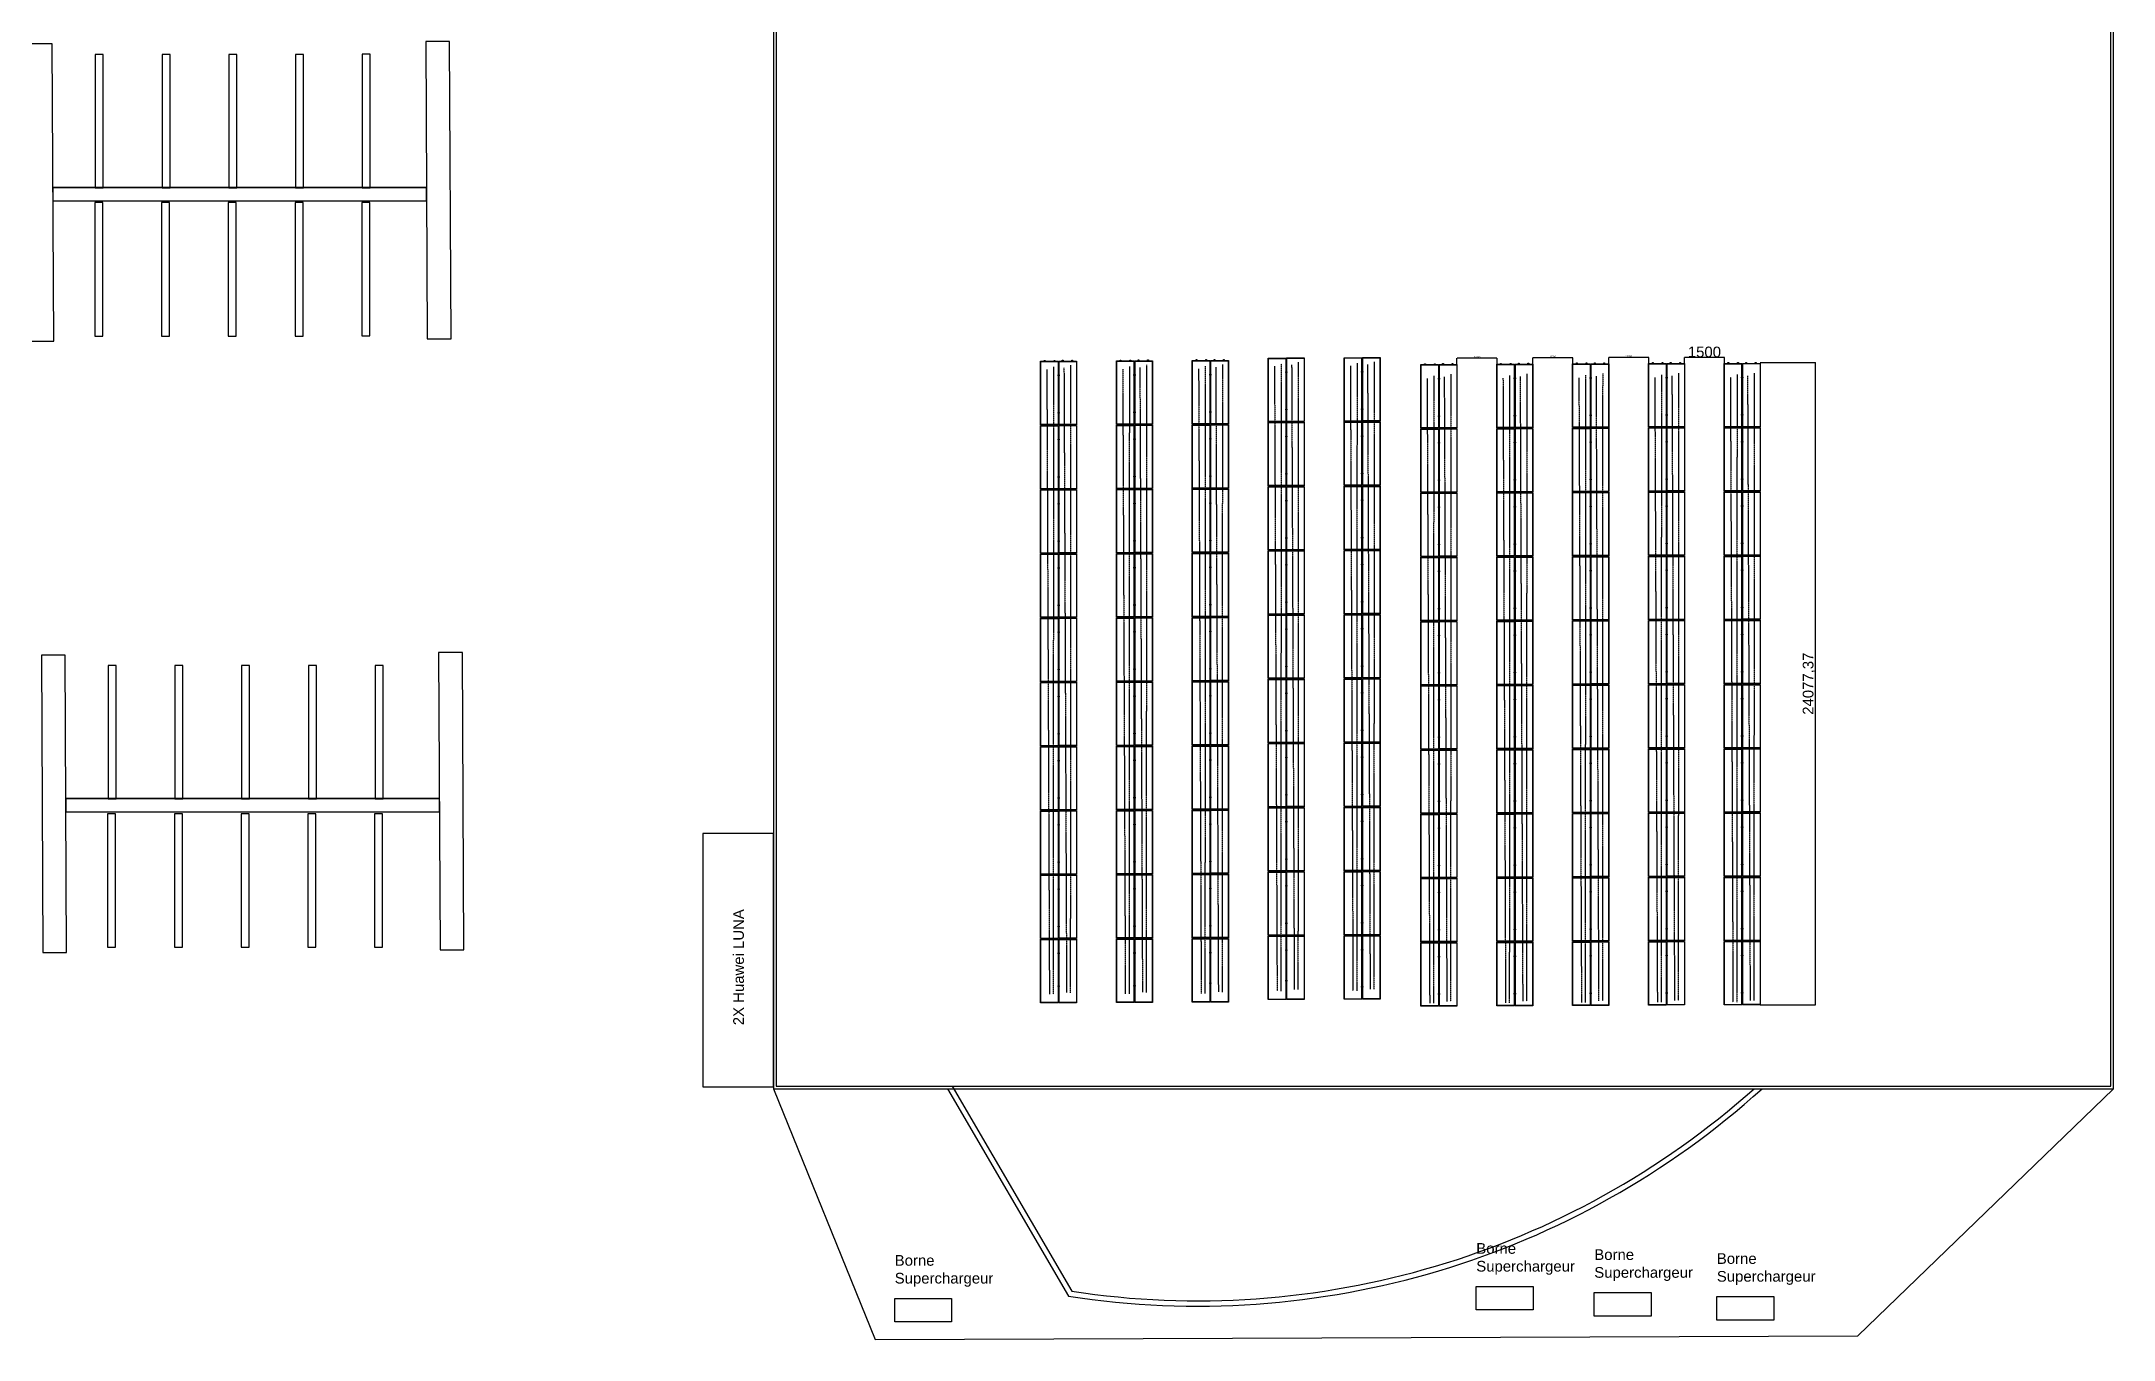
# Model space of a CAD drawing. Header units: millimetres. Extents: x 185509 to 291328, y 95263 to 331092.
# Drawn here: x 195478 to 273104, y 137010 to 185661 of the extents above; entities that cross this region are included whole.
import ezdxf

# ---------------------------------------------------------------- set-up
doc = ezdxf.new("R2010")
doc.units = ezdxf.units.MM
doc.linetypes.add('ACAD_ISO02W100', pattern=[15, 12, -3])
doc.layers.add('Cables string 1', color=20, linetype='ACAD_ISO02W100')
doc.layers.add('Cqbles string 2', color=72, linetype='ACAD_ISO02W100')
doc.styles.get("Standard").update_dxf_attribs({"font": 'arial.ttf'})
doc.dimstyles.new('ISO-25', dxfattribs={"dimtxt": 2.5, "dimasz": 2.5, "dimexe": 1.25, "dimexo": 0.625, "dimtad": 1, "dimtxsty": 'Standard', "dimcen": 2.5, "dimadec": 0, "dimazin": 0, "dimtfac": 1, "dimtmove": 0, "dimatfit": 3, "dimfxl": 1, "dimarcsym": 0})

msp = doc.modelspace()

# ---------------------------------------------------------------- texts
at = {"insert": (221393.047, 148791.246), "char_height": 400, "width": 5489.9565, "attachment_point": 1, "rotation": 90}
msp.add_mtext('2X Huawei LUNA', dxfattribs=at)
at = {"char_height": 400, "width": 3761.00207, "attachment_point": 1}
for insert in [(249230.349, 140625.822), (227443.789, 140177.072), (253651.389, 140393.3), (258243.098, 140246.643)]:
    msp.add_mtext('Borne Superchargeur', dxfattribs=dict(at, insert=insert))

# ---------------------------------------------------------------- blocks, each defined once
blk = doc.blocks.new('*D100')
at = {"color": 0, "lineweight": -2, "transparency": 16777216}
for p, q in [((257027, 173584), (257027, 173816)), ((258525, 173815), (257030, 173815)), ((258527, 173584), (258527, 173816))]:
    blk.add_line(p, q, dxfattribs=at)
at = {"color": 0, "transparency": 16777216}
for points in [[(257030, 173815), (257030, 173814), (257027, 173815)], [(258525, 173815), (258525, 173814), (258527, 173815)]]:
    blk.add_solid(points, dxfattribs=at)
at = {"layer": 'Defpoints', "color": 0, "transparency": 16777216}
for p in [(257027, 173815), (257027, 173584), (258527, 173584)]:
    blk.add_point(p, dxfattribs=at)
at = {"color": 0, "transparency": 16777216, "insert": (257777, 174020), "char_height": 2.5, "attachment_point": 5}
blk.add_mtext('{\\H160x;1500}', dxfattribs=at)
blk = doc.blocks.new('*D98')
at = {"color": 0, "lineweight": -2, "transparency": 16777216}
for p, q in [((254194, 173581), (254194, 173813)), ((255692, 173812), (254197, 173812)), ((255694, 173581), (255694, 173813))]:
    blk.add_line(p, q, dxfattribs=at)
at = {"color": 0, "transparency": 16777216}
for points in [[(254197, 173812), (254197, 173811), (254194, 173812)], [(255692, 173812), (255692, 173811), (255694, 173812)]]:
    blk.add_solid(points, dxfattribs=at)
at = {"layer": 'Defpoints', "color": 0, "transparency": 16777216}
for p in [(254194, 173812), (254194, 173580), (255694, 173580)]:
    blk.add_point(p, dxfattribs=at)
at = {"color": 0, "transparency": 16777216, "insert": (254944, 173853), "char_height": 2.5, "attachment_point": 5}
blk.add_mtext('{\\H32x;1500}', dxfattribs=at)
blk = doc.blocks.new('*D99')
at = {"color": 0, "lineweight": -2, "transparency": 16777216}
for p, q in [((251351, 173568), (251351, 173800)), ((252849, 173798), (251354, 173798)), ((252851, 173568), (252851, 173800))]:
    blk.add_line(p, q, dxfattribs=at)
at = {"color": 0, "transparency": 16777216}
for points in [[(251354, 173799), (251354, 173798), (251351, 173798)], [(252849, 173799), (252849, 173798), (252851, 173798)]]:
    blk.add_solid(points, dxfattribs=at)
at = {"layer": 'Defpoints', "color": 0, "transparency": 16777216}
for p in [(251351, 173798), (251351, 173567), (252851, 173567)]:
    blk.add_point(p, dxfattribs=at)
at = {"color": 0, "transparency": 16777216, "insert": (252101, 173840), "char_height": 2.5, "attachment_point": 5}
blk.add_mtext('{\\H32x;1500}', dxfattribs=at)
blk = doc.blocks.new('*D97')
at = {"color": 0, "lineweight": -2, "transparency": 16777216}
for p, q in [((248508, 173554), (248508, 173786)), ((250006, 173785), (248511, 173785)), ((250008, 173554), (250008, 173786))]:
    blk.add_line(p, q, dxfattribs=at)
at = {"color": 0, "transparency": 16777216}
for points in [[(248511, 173785), (248511, 173785), (248508, 173785)], [(250006, 173785), (250006, 173785), (250008, 173785)]]:
    blk.add_solid(points, dxfattribs=at)
at = {"layer": 'Defpoints', "color": 0, "transparency": 16777216}
for p in [(248508, 173785), (248508, 173554), (250008, 173554)]:
    blk.add_point(p, dxfattribs=at)
at = {"color": 0, "transparency": 16777216, "insert": (249258, 173827), "char_height": 2.5, "attachment_point": 5}
blk.add_mtext('{\\H32x;1500}', dxfattribs=at)
blk = doc.blocks.new('*D96')
at = {"color": 0, "lineweight": -2, "transparency": 16777216}
for p, q in [((259871, 173630), (261941, 173630)), ((261939, 149555), (261939, 173627)), ((259871, 149552), (261941, 149552))]:
    blk.add_line(p, q, dxfattribs=at)
at = {"color": 0, "transparency": 16777216}
for points in [[(261939, 173627), (261940, 173627), (261939, 173630)], [(261939, 149555), (261940, 149555), (261939, 149552)]]:
    blk.add_solid(points, dxfattribs=at)
at = {"layer": 'Defpoints', "color": 0, "transparency": 16777216}
for p in [(259870, 173630), (261939, 173630), (259870, 149552)]:
    blk.add_point(p, dxfattribs=at)
at = {"color": 0, "transparency": 16777216, "insert": (261698, 161591), "char_height": 2.5, "attachment_point": 5, "rotation": 90}
blk.add_mtext('{\\H160x;24077,37}', dxfattribs=at)

# ---------------------------------------------------------------- dimensions: what is measured, and where the dimension line sits
for base, p1, p2, text, picture, middle in [((254194.174, 173811.615), (255694.174, 173580.282), (254194.174, 173580.282), '{\\H32x;<>}', '*D98', (254944.174, 173853.085)), ((257027.249, 173814.893), (258527.249, 173583.56), (257027.249, 173583.56), '{\\H160x;<>}', '*D100', (257777.249, 174019.747)), ((248508.025, 173785.057), (250008.025, 173553.725), (248508.025, 173553.725), '{\\H32x;<>}', '*D97', (249258.025, 173826.528)), ((251351.1, 173798.336), (252851.1, 173567.003), (251351.1, 173567.003), '{\\H32x;<>}', '*D99', (252101.1, 173839.807))]:
    dim = msp.add_linear_dim(base=base, p1=p1, p2=p2, angle=180, text=text, dimstyle='ISO-25')
    dim.commit()
    dim.dimension.update_dxf_attribs({"geometry": picture, "text_midpoint": middle})
dim = msp.add_linear_dim(base=(261939.37, 173629.772), p1=(259870.324, 149552.403), p2=(259870.324, 173629.772), angle=90, text='{\\H160x;<>}', dimstyle='ISO-25')
dim.commit()
dim.dimension.update_dxf_attribs({"geometry": '*D96', "text_midpoint": (261939.37, 161591.088), "dimtype": 160})

# ---------------------------------------------------------------- linework, layer by layer
for p, q in [((195907.371, 180187.454), (209907.371, 180187.454)), ((209907.371, 180187.454), (195907.371, 180187.454)), ((195907.371, 180187.454), (195907.371, 179687.454)), ((209907.371, 179687.454), (209907.371, 180187.454)), ((195907.371, 179687.454), (209907.371, 179687.454)), ((233066.604, 173686.393), (233059.814, 173686.393)), ((233063.209, 173682.998), (233063.209, 173689.788)), ((233429.298, 173686.393), (233422.508, 173686.393)), ((233425.903, 173682.998), (233425.903, 173689.788)), ((233579.895, 173145.845), (233586.685, 173145.845)), ((233583.29, 173142.45), (233583.29, 173149.24)), ((233738.041, 173689.671), (233731.252, 173689.671)), ((233734.646, 173686.276), (233734.646, 173693.066)), ((234091.255, 173689.671), (234084.465, 173689.671)), ((234087.86, 173686.276), (234087.86, 173693.066)), ((235909.679, 173699.671), (235902.889, 173699.671)), ((235906.284, 173696.276), (235906.284, 173703.066)), ((236272.373, 173699.671), (236265.583, 173699.671)), ((236268.978, 173696.276), (236268.978, 173703.066)), ((236422.97, 173159.124), (236429.76, 173159.124)), ((236426.365, 173155.729), (236426.365, 173162.519)), ((236581.116, 173702.95), (236574.326, 173702.95)), ((236577.721, 173699.555), (236577.721, 173706.345)), ((236934.33, 173702.95), (236927.54, 173702.95)), ((236930.935, 173699.555), (236930.935, 173706.345)), ((238752.753, 173712.95), (238745.963, 173712.95)), ((238749.358, 173709.555), (238749.358, 173716.345)), ((239115.447, 173712.95), (239108.657, 173712.95)), ((239112.052, 173709.555), (239112.052, 173716.345)), ((239266.045, 173172.402), (239272.834, 173172.402)), ((239269.439, 173169.008), (239269.439, 173175.797)), ((239424.191, 173716.228), (239417.401, 173716.228)), ((239420.796, 173712.833), (239420.796, 173719.623)), ((239777.404, 173716.228), (239770.614, 173716.228)), ((239774.009, 173712.833), (239774.009, 173719.623)), ((242109.119, 173264.842), (242115.909, 173264.842)), ((242112.514, 173261.447), (242112.514, 173268.237)), ((244952.194, 173278.12), (244958.984, 173278.12)), ((244955.589, 173274.726), (244955.589, 173281.515)), ((247314.801, 173561.913), (247308.012, 173561.913)), ((247311.406, 173558.518), (247311.406, 173565.308)), ((247677.495, 173561.913), (247670.706, 173561.913)), ((247674.101, 173558.518), (247674.101, 173565.308)), ((247986.239, 173565.191), (247979.449, 173565.191)), ((247982.844, 173561.797), (247982.844, 173568.586)), ((248339.452, 173565.191), (248332.663, 173565.191)), ((248336.058, 173561.797), (248336.058, 173568.586)), ((250157.876, 173575.191), (250151.086, 173575.191)), ((250154.481, 173571.797), (250154.481, 173578.586)), ((250520.57, 173575.191), (250513.78, 173575.191)), ((250517.175, 173571.797), (250517.175, 173578.586)), ((250829.314, 173578.47), (250822.524, 173578.47)), ((250825.919, 173575.075), (250825.919, 173581.865)), ((251182.527, 173578.47), (251175.737, 173578.47)), ((251179.132, 173575.075), (251179.132, 173581.865)), ((253000.951, 173588.47), (252994.161, 173588.47)), ((252997.556, 173585.075), (252997.556, 173591.865)), ((253363.645, 173588.47), (253356.855, 173588.47)), ((253360.25, 173585.075), (253360.25, 173591.865)), ((253672.388, 173591.749), (253665.599, 173591.749)), ((253668.994, 173588.354), (253668.994, 173595.143)), ((254025.602, 173591.749), (254018.812, 173591.749)), ((254022.207, 173588.354), (254022.207, 173595.143)), ((255844.026, 173601.749), (255837.236, 173601.749)), ((255840.631, 173598.354), (255840.631, 173605.143)), ((256206.72, 173601.749), (256199.93, 173601.749)), ((256203.325, 173598.354), (256203.325, 173605.143)), ((256515.463, 173605.027), (256508.673, 173605.027)), ((256512.068, 173601.632), (256512.068, 173608.422)), ((256868.677, 173605.027), (256861.887, 173605.027)), ((256865.282, 173601.632), (256865.282, 173608.422)), ((258677.1, 173605.027), (258670.31, 173605.027)), ((258673.705, 173601.632), (258673.705, 173608.422)), ((259039.794, 173605.027), (259033.004, 173605.027)), ((259036.399, 173601.632), (259036.399, 173608.422)), ((259348.538, 173608.306), (259341.748, 173608.306)), ((259345.143, 173604.911), (259345.143, 173611.701)), ((259701.751, 173608.306), (259694.961, 173608.306)), ((259698.356, 173604.911), (259698.356, 173611.701)), ((247828.093, 173021.366), (247834.883, 173021.366)), ((247831.488, 173017.971), (247831.488, 173024.76)), ((250671.167, 173034.644), (250677.957, 173034.644)), ((250674.562, 173031.249), (250674.562, 173038.039)), ((253514.242, 173047.923), (253521.032, 173047.923)), ((253517.637, 173044.528), (253517.637, 173051.318)), ((256357.317, 173061.201), (256364.107, 173061.201)), ((256360.712, 173057.806), (256360.712, 173064.596)), ((259190.392, 173064.48), (259197.181, 173064.48)), ((259193.787, 173061.085), (259193.787, 173067.875)), ((233579.895, 171745.481), (233586.685, 171745.481)), ((233583.29, 171742.086), (233583.29, 171748.876)), ((236422.97, 171758.76), (236429.76, 171758.76)), ((236426.365, 171755.365), (236426.365, 171762.155)), ((239266.045, 171772.038), (239272.834, 171772.038)), ((239269.439, 171768.643), (239269.439, 171775.433)), ((242109.119, 171864.478), (242115.909, 171864.478)), ((242112.514, 171861.083), (242112.514, 171867.873)), ((244952.194, 171877.756), (244958.984, 171877.756)), ((244955.589, 171874.361), (244955.589, 171881.151)), ((247828.093, 171621.001), (247834.883, 171621.001)), ((247831.488, 171617.606), (247831.488, 171624.396)), ((250671.167, 171634.28), (250677.957, 171634.28)), ((250674.562, 171630.885), (250674.562, 171637.675)), ((253514.242, 171647.558), (253521.032, 171647.558)), ((253517.637, 171644.163), (253517.637, 171650.953)), ((256357.317, 171660.837), (256364.107, 171660.837)), ((256360.712, 171657.442), (256360.712, 171664.232)), ((259190.392, 171664.115), (259197.181, 171664.115)), ((259193.787, 171660.72), (259193.787, 171667.51)), ((233066.604, 171279.554), (233059.814, 171279.554)), ((233063.209, 171276.159), (233063.209, 171282.949)), ((233429.298, 171279.554), (233422.508, 171279.554)), ((233425.903, 171276.159), (233425.903, 171282.949)), ((233738.041, 171282.832), (233731.252, 171282.832)), ((233734.646, 171279.437), (233734.646, 171286.227)), ((234091.255, 171282.832), (234084.465, 171282.832)), ((234087.86, 171279.437), (234087.86, 171286.227)), ((235909.679, 171292.832), (235902.889, 171292.832)), ((235906.284, 171289.437), (235906.284, 171296.227)), ((236272.373, 171292.832), (236265.583, 171292.832)), ((236268.978, 171289.437), (236268.978, 171296.227)), ((236581.116, 171296.111), (236574.326, 171296.111)), ((236577.721, 171292.716), (236577.721, 171299.506)), ((236934.33, 171296.111), (236927.54, 171296.111)), ((236930.935, 171292.716), (236930.935, 171299.506)), ((238752.753, 171306.111), (238745.963, 171306.111)), ((238749.358, 171302.716), (238749.358, 171309.506)), ((239115.447, 171306.111), (239108.657, 171306.111)), ((239112.052, 171302.716), (239112.052, 171309.506)), ((239424.191, 171309.389), (239417.401, 171309.389)), ((239420.796, 171305.995), (239420.796, 171312.784)), ((239777.404, 171309.389), (239770.614, 171309.389)), ((239774.009, 171305.995), (239774.009, 171312.784)), ((241595.828, 171398.55), (241589.038, 171398.55)), ((241592.433, 171395.155), (241592.433, 171401.945)), ((241958.522, 171398.55), (241951.732, 171398.55)), ((241955.127, 171395.155), (241955.127, 171401.945)), ((242109.119, 170858.003), (242115.909, 170858.003)), ((242112.514, 170854.608), (242112.514, 170861.398)), ((242267.266, 171401.829), (242260.476, 171401.829)), ((242263.871, 171398.434), (242263.871, 171405.224)), ((242620.479, 171401.829), (242613.689, 171401.829)), ((242617.084, 171398.434), (242617.084, 171405.224)), ((244438.903, 171411.829), (244432.113, 171411.829)), ((244435.508, 171408.434), (244435.508, 171415.224)), ((244801.597, 171411.829), (244794.807, 171411.829)), ((244798.202, 171408.434), (244798.202, 171415.224)), ((244952.194, 170871.281), (244958.984, 170871.281)), ((244955.589, 170867.887), (244955.589, 170874.676)), ((245110.34, 171415.107), (245103.55, 171415.107)), ((245106.945, 171411.713), (245106.945, 171418.502)), ((245463.554, 171415.107), (245456.764, 171415.107)), ((245460.159, 171411.713), (245460.159, 171418.502)), ((247314.801, 171155.074), (247308.012, 171155.074)), ((247311.406, 171151.679), (247311.406, 171158.469)), ((247677.495, 171155.074), (247670.706, 171155.074)), ((247674.101, 171151.679), (247674.101, 171158.469)), ((247986.239, 171158.353), (247979.449, 171158.353)), ((247982.844, 171154.958), (247982.844, 171161.747)), ((248339.452, 171158.353), (248332.663, 171158.353)), ((248336.058, 171154.958), (248336.058, 171161.747)), ((250157.876, 171168.353), (250151.086, 171168.353)), ((250154.481, 171164.958), (250154.481, 171171.747)), ((250520.57, 171168.353), (250513.78, 171168.353)), ((250517.175, 171164.958), (250517.175, 171171.747)), ((250829.314, 171171.631), (250822.524, 171171.631)), ((250825.919, 171168.236), (250825.919, 171175.026)), ((251182.527, 171171.631), (251175.737, 171171.631)), ((251179.132, 171168.236), (251179.132, 171175.026)), ((253000.951, 171181.631), (252994.161, 171181.631)), ((252997.556, 171178.236), (252997.556, 171185.026)), ((253363.645, 171181.631), (253356.855, 171181.631)), ((253360.25, 171178.236), (253360.25, 171185.026)), ((253672.388, 171184.91), (253665.599, 171184.91)), ((253668.994, 171181.515), (253668.994, 171188.305)), ((254025.602, 171184.91), (254018.812, 171184.91)), ((254022.207, 171181.515), (254022.207, 171188.305)), ((255844.026, 171194.91), (255837.236, 171194.91)), ((255840.631, 171191.515), (255840.631, 171198.305)), ((256206.72, 171194.91), (256199.93, 171194.91)), ((256203.325, 171191.515), (256203.325, 171198.305)), ((256515.463, 171198.188), (256508.673, 171198.188)), ((256512.068, 171194.793), (256512.068, 171201.583)), ((256868.677, 171198.188), (256861.887, 171198.188)), ((256865.282, 171194.793), (256865.282, 171201.583)), ((258677.1, 171198.188), (258670.31, 171198.188)), ((258673.705, 171194.793), (258673.705, 171201.583)), ((259039.794, 171198.188), (259033.004, 171198.188)), ((259036.399, 171194.793), (259036.399, 171201.583)), ((259348.538, 171201.467), (259341.748, 171201.467)), ((259345.143, 171198.072), (259345.143, 171204.862)), ((259701.751, 171201.467), (259694.961, 171201.467)), ((259698.356, 171198.072), (259698.356, 171204.862)), ((233579.895, 170739.006), (233586.685, 170739.006)), ((233583.29, 170735.612), (233583.29, 170742.401)), ((236422.97, 170752.285), (236429.76, 170752.285)), ((236426.365, 170748.89), (236426.365, 170755.68)), ((239266.045, 170765.563), (239272.834, 170765.563)), ((239269.439, 170762.169), (239269.439, 170768.958)), ((247828.093, 170614.527), (247834.883, 170614.527)), ((247831.488, 170611.132), (247831.488, 170617.922)), ((250671.167, 170627.805), (250677.957, 170627.805)), ((250674.562, 170624.41), (250674.562, 170631.2)), ((253514.242, 170641.084), (253521.032, 170641.084)), ((253517.637, 170637.689), (253517.637, 170644.479)), ((256357.317, 170654.362), (256364.107, 170654.362)), ((256360.712, 170650.967), (256360.712, 170657.757)), ((259190.392, 170657.641), (259197.181, 170657.641)), ((259193.787, 170654.246), (259193.787, 170661.036)), ((233579.895, 169338.642), (233586.685, 169338.642)), ((233583.29, 169335.247), (233583.29, 169342.037)), ((236422.97, 169351.921), (236429.76, 169351.921)), ((236426.365, 169348.526), (236426.365, 169355.316)), ((239266.045, 169365.199), (239272.834, 169365.199)), ((239269.439, 169361.804), (239269.439, 169368.594)), ((242109.119, 169457.639), (242115.909, 169457.639)), ((242112.514, 169454.244), (242112.514, 169461.034)), ((244952.194, 169470.917), (244958.984, 169470.917)), ((244955.589, 169467.522), (244955.589, 169474.312)), ((250671.167, 169227.441), (250677.957, 169227.441)), ((250674.562, 169224.046), (250674.562, 169230.836)), ((253514.242, 169240.719), (253521.032, 169240.719)), ((253517.637, 169237.324), (253517.637, 169244.114)), ((256357.317, 169253.998), (256364.107, 169253.998)), ((256360.712, 169250.603), (256360.712, 169257.393)), ((259190.392, 169257.276), (259197.181, 169257.276)), ((259193.787, 169253.881), (259193.787, 169260.671)), ((233066.604, 168872.941), (233059.814, 168872.941)), ((233063.209, 168869.546), (233063.209, 168876.336)), ((233429.298, 168872.941), (233422.508, 168872.941)), ((233425.903, 168869.546), (233425.903, 168876.336)), ((233738.041, 168876.22), (233731.252, 168876.22)), ((233734.646, 168872.825), (233734.646, 168879.614)), ((234091.255, 168876.22), (234084.465, 168876.22)), ((234087.86, 168872.825), (234087.86, 168879.614)), ((235909.679, 168886.22), (235902.889, 168886.22)), ((235906.284, 168882.825), (235906.284, 168889.614)), ((236272.373, 168886.22), (236265.583, 168886.22)), ((236268.978, 168882.825), (236268.978, 168889.614)), ((236581.116, 168889.498), (236574.326, 168889.498)), ((236577.721, 168886.103), (236577.721, 168892.893)), ((236934.33, 168889.498), (236927.54, 168889.498)), ((236930.935, 168886.103), (236930.935, 168892.893)), ((238752.753, 168899.498), (238745.963, 168899.498)), ((238749.358, 168896.103), (238749.358, 168902.893)), ((239115.447, 168899.498), (239108.657, 168899.498)), ((239112.052, 168896.103), (239112.052, 168902.893)), ((239424.191, 168902.777), (239417.401, 168902.777)), ((239420.796, 168899.382), (239420.796, 168906.172)), ((239777.404, 168902.777), (239770.614, 168902.777)), ((239774.009, 168899.382), (239774.009, 168906.172)), ((241595.828, 168991.938), (241589.038, 168991.938)), ((241592.433, 168988.543), (241592.433, 168995.332)), ((241958.522, 168991.938), (241951.732, 168991.938)), ((241955.127, 168988.543), (241955.127, 168995.332)), ((242109.119, 168451.39), (242115.909, 168451.39)), ((242112.514, 168447.995), (242112.514, 168454.785)), ((242267.266, 168995.216), (242260.476, 168995.216)), ((242263.871, 168991.821), (242263.871, 168998.611)), ((242620.479, 168995.216), (242613.689, 168995.216)), ((242617.084, 168991.821), (242617.084, 168998.611)), ((244438.903, 169005.216), (244432.113, 169005.216)), ((244435.508, 169001.821), (244435.508, 169008.611)), ((244801.597, 169005.216), (244794.807, 169005.216)), ((244798.202, 169001.821), (244798.202, 169008.611)), ((244952.194, 168464.669), (244958.984, 168464.669)), ((244955.589, 168461.274), (244955.589, 168468.064)), ((245110.34, 169008.495), (245103.55, 169008.495)), ((245106.945, 169005.1), (245106.945, 169011.89)), ((245463.554, 169008.495), (245456.764, 169008.495)), ((245460.159, 169005.1), (245460.159, 169011.89)), ((247314.801, 168748.461), (247308.012, 168748.461)), ((247311.406, 168745.066), (247311.406, 168751.856)), ((247677.495, 168748.461), (247670.706, 168748.461)), ((247674.101, 168745.066), (247674.101, 168751.856)), ((247828.093, 169214.162), (247834.883, 169214.162)), ((247831.488, 169210.767), (247831.488, 169217.557)), ((247986.239, 168751.74), (247979.449, 168751.74)), ((247982.844, 168748.345), (247982.844, 168755.135)), ((248339.452, 168751.74), (248332.663, 168751.74)), ((248336.058, 168748.345), (248336.058, 168755.135)), ((250157.876, 168761.74), (250151.086, 168761.74)), ((250154.481, 168758.345), (250154.481, 168765.135)), ((250520.57, 168761.74), (250513.78, 168761.74)), ((250517.175, 168758.345), (250517.175, 168765.135)), ((250829.314, 168765.018), (250822.524, 168765.018)), ((250825.919, 168761.623), (250825.919, 168768.413)), ((251182.527, 168765.018), (251175.737, 168765.018)), ((251179.132, 168761.623), (251179.132, 168768.413)), ((253000.951, 168775.018), (252994.161, 168775.018)), ((252997.556, 168771.623), (252997.556, 168778.413)), ((253363.645, 168775.018), (253356.855, 168775.018)), ((253360.25, 168771.623), (253360.25, 168778.413)), ((253672.388, 168778.297), (253665.599, 168778.297)), ((253668.994, 168774.902), (253668.994, 168781.692)), ((254025.602, 168778.297), (254018.812, 168778.297)), ((254022.207, 168774.902), (254022.207, 168781.692)), ((255844.026, 168788.297), (255837.236, 168788.297)), ((255840.631, 168784.902), (255840.631, 168791.692)), ((256206.72, 168788.297), (256199.93, 168788.297)), ((256203.325, 168784.902), (256203.325, 168791.692)), ((256515.463, 168791.575), (256508.673, 168791.575)), ((256512.068, 168788.18), (256512.068, 168794.97)), ((256868.677, 168791.575), (256861.887, 168791.575)), ((256865.282, 168788.18), (256865.282, 168794.97)), ((258677.1, 168791.575), (258670.31, 168791.575)), ((258673.705, 168788.18), (258673.705, 168794.97)), ((259039.794, 168791.575), (259033.004, 168791.575)), ((259036.399, 168788.18), (259036.399, 168794.97)), ((259348.538, 168794.854), (259341.748, 168794.854)), ((259345.143, 168791.459), (259345.143, 168798.249)), ((259701.751, 168794.854), (259694.961, 168794.854)), ((259698.356, 168791.459), (259698.356, 168798.249)), ((233579.895, 168332.394), (233586.685, 168332.394)), ((233583.29, 168328.999), (233583.29, 168335.789)), ((236422.97, 168345.672), (236429.76, 168345.672)), ((236426.365, 168342.277), (236426.365, 168349.067)), ((239266.045, 168358.951), (239272.834, 168358.951)), ((239269.439, 168355.556), (239269.439, 168362.346)), ((247828.093, 168207.914), (247834.883, 168207.914)), ((247831.488, 168204.519), (247831.488, 168211.309)), ((250671.167, 168221.192), (250677.957, 168221.192)), ((250674.562, 168217.797), (250674.562, 168224.587)), ((253514.242, 168234.471), (253521.032, 168234.471)), ((253517.637, 168231.076), (253517.637, 168237.866)), ((256357.317, 168247.749), (256364.107, 168247.749)), ((256360.712, 168244.354), (256360.712, 168251.144)), ((259190.392, 168251.028), (259197.181, 168251.028)), ((259193.787, 168247.633), (259193.787, 168254.423)), ((233579.895, 166932.029), (233586.685, 166932.029)), ((233583.29, 166928.634), (233583.29, 166935.424)), ((236422.97, 166945.308), (236429.76, 166945.308)), ((236426.365, 166941.913), (236426.365, 166948.703)), ((239266.045, 166958.586), (239272.834, 166958.586)), ((239269.439, 166955.191), (239269.439, 166961.981)), ((242109.119, 167051.026), (242115.909, 167051.026)), ((242112.514, 167047.631), (242112.514, 167054.421)), ((244952.194, 167064.304), (244958.984, 167064.304)), ((244955.589, 167060.909), (244955.589, 167067.699)), ((233066.604, 166466.331), (233059.814, 166466.331)), ((233063.209, 166462.936), (233063.209, 166469.726)), ((233429.298, 166466.331), (233422.508, 166466.331)), ((233425.903, 166462.936), (233425.903, 166469.726)), ((233738.041, 166469.61), (233731.252, 166469.61)), ((233734.646, 166466.215), (233734.646, 166473.004)), ((234091.255, 166469.61), (234084.465, 166469.61)), ((234087.86, 166466.215), (234087.86, 166473.004)), ((235909.679, 166479.61), (235902.889, 166479.61)), ((235906.284, 166476.215), (235906.284, 166483.004)), ((236272.373, 166479.61), (236265.583, 166479.61)), ((236268.978, 166476.215), (236268.978, 166483.004)), ((236581.116, 166482.888), (236574.326, 166482.888)), ((236577.721, 166479.493), (236577.721, 166486.283)), ((236934.33, 166482.888), (236927.54, 166482.888)), ((236930.935, 166479.493), (236930.935, 166486.283)), ((238752.753, 166492.888), (238745.963, 166492.888)), ((238749.358, 166489.493), (238749.358, 166496.283)), ((239115.447, 166492.888), (239108.657, 166492.888)), ((239112.052, 166489.493), (239112.052, 166496.283)), ((239424.191, 166496.167), (239417.401, 166496.167)), ((239420.796, 166492.772), (239420.796, 166499.562)), ((239777.404, 166496.167), (239770.614, 166496.167)), ((239774.009, 166492.772), (239774.009, 166499.562)), ((241595.828, 166585.328), (241589.038, 166585.328)), ((241592.433, 166581.933), (241592.433, 166588.722)), ((241958.522, 166585.328), (241951.732, 166585.328)), ((241955.127, 166581.933), (241955.127, 166588.722)), ((242267.266, 166588.606), (242260.476, 166588.606)), ((242263.871, 166585.211), (242263.871, 166592.001)), ((242620.479, 166588.606), (242613.689, 166588.606)), ((242617.084, 166585.211), (242617.084, 166592.001)), ((244438.903, 166598.606), (244432.113, 166598.606)), ((244435.508, 166595.211), (244435.508, 166602.001)), ((244801.597, 166598.606), (244794.807, 166598.606)), ((244798.202, 166595.211), (244798.202, 166602.001)), ((245110.34, 166601.885), (245103.55, 166601.885)), ((245106.945, 166598.49), (245106.945, 166605.28)), ((245463.554, 166601.885), (245456.764, 166601.885)), ((245460.159, 166598.49), (245460.159, 166605.28)), ((247314.801, 166341.851), (247308.012, 166341.851)), ((247311.406, 166338.456), (247311.406, 166345.246)), ((247677.495, 166341.851), (247670.706, 166341.851)), ((247674.101, 166338.456), (247674.101, 166345.246)), ((247828.093, 166807.549), (247834.883, 166807.549)), ((247831.488, 166804.154), (247831.488, 166810.944)), ((247986.239, 166345.13), (247979.449, 166345.13)), ((247982.844, 166341.735), (247982.844, 166348.525)), ((248339.452, 166345.13), (248332.663, 166345.13)), ((248336.058, 166341.735), (248336.058, 166348.525)), ((250157.876, 166355.13), (250151.086, 166355.13)), ((250154.481, 166351.735), (250154.481, 166358.525)), ((250520.57, 166355.13), (250513.78, 166355.13)), ((250517.175, 166351.735), (250517.175, 166358.525)), ((250671.167, 166820.828), (250677.957, 166820.828)), ((250674.562, 166817.433), (250674.562, 166824.223)), ((250829.314, 166358.408), (250822.524, 166358.408)), ((250825.919, 166355.013), (250825.919, 166361.803)), ((251182.527, 166358.408), (251175.737, 166358.408)), ((251179.132, 166355.013), (251179.132, 166361.803)), ((253000.951, 166368.408), (252994.161, 166368.408)), ((252997.556, 166365.013), (252997.556, 166371.803)), ((253363.645, 166368.408), (253356.855, 166368.408)), ((253360.25, 166365.013), (253360.25, 166371.803)), ((253514.242, 166834.106), (253521.032, 166834.106)), ((253517.637, 166830.712), (253517.637, 166837.501)), ((253672.388, 166371.687), (253665.599, 166371.687)), ((253668.994, 166368.292), (253668.994, 166375.082)), ((254025.602, 166371.687), (254018.812, 166371.687)), ((254022.207, 166368.292), (254022.207, 166375.082)), ((255844.026, 166381.687), (255837.236, 166381.687)), ((255840.631, 166378.292), (255840.631, 166385.082)), ((256206.72, 166381.687), (256199.93, 166381.687)), ((256203.325, 166378.292), (256203.325, 166385.082)), ((256357.317, 166847.385), (256364.107, 166847.385)), ((256360.712, 166843.99), (256360.712, 166850.78)), ((256515.463, 166384.965), (256508.673, 166384.965)), ((256512.068, 166381.57), (256512.068, 166388.36)), ((256868.677, 166384.965), (256861.887, 166384.965)), ((256865.282, 166381.57), (256865.282, 166388.36)), ((258677.1, 166384.965), (258670.31, 166384.965)), ((258673.705, 166381.57), (258673.705, 166388.36)), ((259039.794, 166384.965), (259033.004, 166384.965)), ((259036.399, 166381.57), (259036.399, 166388.36)), ((259190.392, 166850.664), (259197.181, 166850.664)), ((259193.787, 166847.269), (259193.787, 166854.058)), ((259348.538, 166388.244), (259341.748, 166388.244)), ((259345.143, 166384.849), (259345.143, 166391.639)), ((259701.751, 166388.244), (259694.961, 166388.244)), ((259698.356, 166384.849), (259698.356, 166391.639)), ((233579.895, 165925.784), (233586.685, 165925.784)), ((233583.29, 165922.389), (233583.29, 165929.179)), ((236422.97, 165939.062), (236429.76, 165939.062)), ((236426.365, 165935.667), (236426.365, 165942.457)), ((239266.045, 165952.341), (239272.834, 165952.341)), ((239269.439, 165948.946), (239269.439, 165955.736)), ((242109.119, 166044.78), (242115.909, 166044.78)), ((242112.514, 166041.385), (242112.514, 166048.175)), ((244952.194, 166058.059), (244958.984, 166058.059)), ((244955.589, 166054.664), (244955.589, 166061.454)), ((247828.093, 165801.304), (247834.883, 165801.304)), ((247831.488, 165797.909), (247831.488, 165804.699)), ((250671.167, 165814.582), (250677.957, 165814.582)), ((250674.562, 165811.187), (250674.562, 165817.977)), ((253514.242, 165827.861), (253521.032, 165827.861)), ((253517.637, 165824.466), (253517.637, 165831.256)), ((256357.317, 165841.139), (256364.107, 165841.139)), ((256360.712, 165837.744), (256360.712, 165844.534)), ((259190.392, 165844.418), (259197.181, 165844.418)), ((259193.787, 165841.023), (259193.787, 165847.813)), ((242109.119, 164644.416), (242115.909, 164644.416)), ((242112.514, 164641.021), (242112.514, 164647.811)), ((244952.194, 164657.694), (244958.984, 164657.694)), ((244955.589, 164654.299), (244955.589, 164661.089)), ((233066.604, 164059.769), (233059.814, 164059.769)), ((233063.209, 164056.374), (233063.209, 164063.164)), ((233429.298, 164059.769), (233422.508, 164059.769)), ((233425.903, 164056.374), (233425.903, 164063.164)), ((233579.895, 164525.419), (233586.685, 164525.419)), ((233583.29, 164522.024), (233583.29, 164528.814)), ((233738.041, 164063.048), (233731.252, 164063.048)), ((233734.646, 164059.653), (233734.646, 164066.442)), ((234091.255, 164063.048), (234084.465, 164063.048)), ((234087.86, 164059.653), (234087.86, 164066.442)), ((235909.679, 164073.048), (235902.889, 164073.048)), ((235906.284, 164069.653), (235906.284, 164076.442)), ((236272.373, 164073.048), (236265.583, 164073.048)), ((236268.978, 164069.653), (236268.978, 164076.442)), ((236422.97, 164538.698), (236429.76, 164538.698)), ((236426.365, 164535.303), (236426.365, 164542.093)), ((236581.116, 164076.326), (236574.326, 164076.326)), ((236577.721, 164072.931), (236577.721, 164079.721)), ((236934.33, 164076.326), (236927.54, 164076.326)), ((236930.935, 164072.931), (236930.935, 164079.721)), ((238752.753, 164086.326), (238745.963, 164086.326)), ((238749.358, 164082.931), (238749.358, 164089.721)), ((239115.447, 164086.326), (239108.657, 164086.326)), ((239112.052, 164082.931), (239112.052, 164089.721)), ((239266.045, 164551.976), (239272.834, 164551.976)), ((239269.439, 164548.581), (239269.439, 164555.371)), ((239424.191, 164089.605), (239417.401, 164089.605)), ((239420.796, 164086.21), (239420.796, 164093)), ((239777.404, 164089.605), (239770.614, 164089.605)), ((239774.009, 164086.21), (239774.009, 164093)), ((241595.828, 164178.766), (241589.038, 164178.766)), ((241592.433, 164175.371), (241592.433, 164182.16)), ((241958.522, 164178.766), (241951.732, 164178.766)), ((241955.127, 164175.371), (241955.127, 164182.16)), ((242267.266, 164182.044), (242260.476, 164182.044)), ((242263.871, 164178.649), (242263.871, 164185.439)), ((242620.479, 164182.044), (242613.689, 164182.044)), ((242617.084, 164178.649), (242617.084, 164185.439)), ((244438.903, 164192.044), (244432.113, 164192.044)), ((244435.508, 164188.649), (244435.508, 164195.439)), ((244801.597, 164192.044), (244794.807, 164192.044)), ((244798.202, 164188.649), (244798.202, 164195.439)), ((245110.34, 164195.323), (245103.55, 164195.323)), ((245106.945, 164191.928), (245106.945, 164198.718)), ((245463.554, 164195.323), (245456.764, 164195.323)), ((245460.159, 164191.928), (245460.159, 164198.718)), ((247314.801, 163935.289), (247308.012, 163935.289)), ((247311.406, 163931.894), (247311.406, 163938.684)), ((247677.495, 163935.289), (247670.706, 163935.289)), ((247674.101, 163931.894), (247674.101, 163938.684)), ((247828.093, 164400.939), (247834.883, 164400.939)), ((247831.488, 164397.544), (247831.488, 164404.334)), ((247986.239, 163938.568), (247979.449, 163938.568)), ((247982.844, 163935.173), (247982.844, 163941.963)), ((248339.452, 163938.568), (248332.663, 163938.568)), ((248336.058, 163935.173), (248336.058, 163941.963)), ((250157.876, 163948.568), (250151.086, 163948.568)), ((250154.481, 163945.173), (250154.481, 163951.963)), ((250520.57, 163948.568), (250513.78, 163948.568)), ((250517.175, 163945.173), (250517.175, 163951.963)), ((250671.167, 164414.218), (250677.957, 164414.218)), ((250674.562, 164410.823), (250674.562, 164417.613)), ((250829.314, 163951.846), (250822.524, 163951.846)), ((250825.919, 163948.451), (250825.919, 163955.241)), ((251182.527, 163951.846), (251175.737, 163951.846)), ((251179.132, 163948.451), (251179.132, 163955.241)), ((253000.951, 163961.846), (252994.161, 163961.846)), ((252997.556, 163958.451), (252997.556, 163965.241)), ((253363.645, 163961.846), (253356.855, 163961.846)), ((253360.25, 163958.451), (253360.25, 163965.241)), ((253514.242, 164427.496), (253521.032, 164427.496)), ((253517.637, 164424.102), (253517.637, 164430.891)), ((253672.388, 163965.125), (253665.599, 163965.125)), ((253668.994, 163961.73), (253668.994, 163968.52)), ((254025.602, 163965.125), (254018.812, 163965.125)), ((254022.207, 163961.73), (254022.207, 163968.52)), ((255844.026, 163975.125), (255837.236, 163975.125)), ((255840.631, 163971.73), (255840.631, 163978.52)), ((256206.72, 163975.125), (256199.93, 163975.125)), ((256203.325, 163971.73), (256203.325, 163978.52)), ((256357.317, 164440.775), (256364.107, 164440.775)), ((256360.712, 164437.38), (256360.712, 164444.17)), ((256515.463, 163978.403), (256508.673, 163978.403)), ((256512.068, 163975.008), (256512.068, 163981.798)), ((256868.677, 163978.403), (256861.887, 163978.403)), ((256865.282, 163975.008), (256865.282, 163981.798)), ((258677.1, 163978.403), (258670.31, 163978.403)), ((258673.705, 163975.008), (258673.705, 163981.798)), ((259039.794, 163978.403), (259033.004, 163978.403)), ((259036.399, 163975.008), (259036.399, 163981.798)), ((259190.392, 164444.054), (259197.181, 164444.054)), ((259193.787, 164440.659), (259193.787, 164447.448)), ((259348.538, 163981.682), (259341.748, 163981.682)), ((259345.143, 163978.287), (259345.143, 163985.077)), ((259701.751, 163981.682), (259694.961, 163981.682)), ((259698.356, 163978.287), (259698.356, 163985.077)), ((233579.895, 163519.222), (233586.685, 163519.222)), ((233583.29, 163515.827), (233583.29, 163522.617)), ((236422.97, 163532.5), (236429.76, 163532.5)), ((236426.365, 163529.105), (236426.365, 163535.895)), ((239266.045, 163545.779), (239272.834, 163545.779)), ((239269.439, 163542.384), (239269.439, 163549.174)), ((242109.119, 163638.218), (242115.909, 163638.218)), ((242112.514, 163634.823), (242112.514, 163641.613)), ((244952.194, 163651.497), (244958.984, 163651.497)), ((244955.589, 163648.102), (244955.589, 163654.892)), ((247828.093, 163394.742), (247834.883, 163394.742)), ((247831.488, 163391.347), (247831.488, 163398.137)), ((250671.167, 163408.02), (250677.957, 163408.02)), ((250674.562, 163404.625), (250674.562, 163411.415)), ((253514.242, 163421.299), (253521.032, 163421.299)), ((253517.637, 163417.904), (253517.637, 163424.694)), ((256357.317, 163434.577), (256364.107, 163434.577)), ((256360.712, 163431.182), (256360.712, 163437.972)), ((259190.392, 163437.856), (259197.181, 163437.856)), ((259193.787, 163434.461), (259193.787, 163441.251)), ((242112.514, 162234.459), (242112.514, 162241.249)), ((244952.194, 162251.132), (244958.984, 162251.132)), ((244955.589, 162247.737), (244955.589, 162254.527)), ((233066.604, 161652.581), (233059.814, 161652.581)), ((233063.209, 161649.186), (233063.209, 161655.976)), ((233429.298, 161652.581), (233422.508, 161652.581)), ((233425.903, 161649.186), (233425.903, 161655.976)), ((233579.895, 162118.857), (233586.685, 162118.857)), ((233583.29, 162115.462), (233583.29, 162122.252)), ((233738.041, 161655.859), (233731.252, 161655.859)), ((233734.646, 161652.465), (233734.646, 161659.254)), ((234091.255, 161655.859), (234084.465, 161655.859)), ((234087.86, 161652.465), (234087.86, 161659.254)), ((235909.679, 161665.859), (235902.889, 161665.859)), ((235906.284, 161662.465), (235906.284, 161669.254)), ((236272.373, 161665.859), (236265.583, 161665.859)), ((236268.978, 161662.465), (236268.978, 161669.254)), ((236422.97, 162132.136), (236429.76, 162132.136)), ((236426.365, 162128.741), (236426.365, 162135.531)), ((236581.116, 161669.138), (236574.326, 161669.138)), ((236577.721, 161665.743), (236577.721, 161672.533)), ((236934.33, 161669.138), (236927.54, 161669.138)), ((236930.935, 161665.743), (236930.935, 161672.533)), ((238752.753, 161679.138), (238745.963, 161679.138)), ((238749.358, 161675.743), (238749.358, 161682.533)), ((239115.447, 161679.138), (239108.657, 161679.138)), ((239112.052, 161675.743), (239112.052, 161682.533)), ((239266.045, 162145.414), (239272.834, 162145.414)), ((239269.439, 162142.019), (239269.439, 162148.809)), ((239424.191, 161682.417), (239417.401, 161682.417)), ((239420.796, 161679.022), (239420.796, 161685.811)), ((239777.404, 161682.417), (239770.614, 161682.417)), ((239774.009, 161679.022), (239774.009, 161685.811)), ((241595.828, 161771.577), (241589.038, 161771.577)), ((241592.433, 161768.183), (241592.433, 161774.972)), ((241958.522, 161771.577), (241951.732, 161771.577)), ((241955.127, 161768.183), (241955.127, 161774.972)), ((242109.119, 162237.854), (242115.909, 162237.854)), ((242267.266, 161774.856), (242260.476, 161774.856)), ((242263.871, 161771.461), (242263.871, 161778.251)), ((242620.479, 161774.856), (242613.689, 161774.856)), ((242617.084, 161771.461), (242617.084, 161778.251)), ((244438.903, 161784.856), (244432.113, 161784.856)), ((244435.508, 161781.461), (244435.508, 161788.251)), ((244801.597, 161784.856), (244794.807, 161784.856)), ((244798.202, 161781.461), (244798.202, 161788.251)), ((245110.34, 161788.135), (245103.55, 161788.135)), ((245106.945, 161784.74), (245106.945, 161791.529)), ((245463.554, 161788.135), (245456.764, 161788.135)), ((245460.159, 161784.74), (245460.159, 161791.529)), ((247314.801, 161528.101), (247308.012, 161528.101)), ((247311.406, 161524.706), (247311.406, 161531.496)), ((247677.495, 161528.101), (247670.706, 161528.101)), ((247674.101, 161524.706), (247674.101, 161531.496)), ((247828.093, 161994.377), (247834.883, 161994.377)), ((247831.488, 161990.982), (247831.488, 161997.772)), ((247986.239, 161531.38), (247979.449, 161531.38)), ((247982.844, 161527.985), (247982.844, 161534.775)), ((248339.452, 161531.38), (248332.663, 161531.38)), ((248336.058, 161527.985), (248336.058, 161534.775)), ((250157.876, 161541.38), (250151.086, 161541.38)), ((250154.481, 161537.985), (250154.481, 161544.775)), ((250520.57, 161541.38), (250513.78, 161541.38)), ((250517.175, 161537.985), (250517.175, 161544.775)), ((250671.167, 162007.656), (250677.957, 162007.656)), ((250674.562, 162004.261), (250674.562, 162011.051)), ((250829.314, 161544.658), (250822.524, 161544.658)), ((250825.919, 161541.263), (250825.919, 161548.053)), ((251182.527, 161544.658), (251175.737, 161544.658)), ((251179.132, 161541.263), (251179.132, 161548.053)), ((253000.951, 161554.658), (252994.161, 161554.658)), ((252997.556, 161551.263), (252997.556, 161558.053)), ((253363.645, 161554.658), (253356.855, 161554.658)), ((253360.25, 161551.263), (253360.25, 161558.053)), ((253514.242, 162020.934), (253521.032, 162020.934)), ((253517.637, 162017.54), (253517.637, 162024.329)), ((253672.388, 161557.937), (253665.599, 161557.937)), ((253668.994, 161554.542), (253668.994, 161561.332)), ((254025.602, 161557.937), (254018.812, 161557.937)), ((254022.207, 161554.542), (254022.207, 161561.332)), ((255844.026, 161567.937), (255837.236, 161567.937)), ((255840.631, 161564.542), (255840.631, 161571.332)), ((256206.72, 161567.937), (256199.93, 161567.937)), ((256203.325, 161564.542), (256203.325, 161571.332)), ((256357.317, 162034.213), (256364.107, 162034.213)), ((256360.712, 162030.818), (256360.712, 162037.608)), ((256515.463, 161571.215), (256508.673, 161571.215)), ((256512.068, 161567.82), (256512.068, 161574.61)), ((256868.677, 161571.215), (256861.887, 161571.215)), ((256865.282, 161567.82), (256865.282, 161574.61)), ((258677.1, 161571.215), (258670.31, 161571.215)), ((258673.705, 161567.82), (258673.705, 161574.61)), ((259039.794, 161571.215), (259033.004, 161571.215)), ((259036.399, 161567.82), (259036.399, 161574.61)), ((259190.392, 162037.492), (259197.181, 162037.492)), ((259193.787, 162034.097), (259193.787, 162040.886)), ((259348.538, 161574.494), (259341.748, 161574.494)), ((259345.143, 161571.099), (259345.143, 161577.889)), ((259701.751, 161574.494), (259694.961, 161574.494)), ((259698.356, 161571.099), (259698.356, 161577.889)), ((233579.895, 161112.034), (233586.685, 161112.034)), ((233583.29, 161108.639), (233583.29, 161115.428)), ((236422.97, 161125.312), (236429.76, 161125.312)), ((236426.365, 161121.917), (236426.365, 161128.707)), ((239266.045, 161138.591), (239272.834, 161138.591)), ((239269.439, 161135.196), (239269.439, 161141.986)), ((242109.119, 161231.03), (242115.909, 161231.03)), ((242112.514, 161227.635), (242112.514, 161234.425)), ((244952.194, 161244.309), (244958.984, 161244.309)), ((244955.589, 161240.914), (244955.589, 161247.703)), ((247828.093, 160987.554), (247834.883, 160987.554)), ((247831.488, 160984.159), (247831.488, 160990.949)), ((250671.167, 161000.832), (250677.957, 161000.832)), ((250674.562, 160997.437), (250674.562, 161004.227)), ((253514.242, 161014.111), (253521.032, 161014.111)), ((253517.637, 161010.716), (253517.637, 161017.506)), ((256357.317, 161027.389), (256364.107, 161027.389)), ((256360.712, 161023.994), (256360.712, 161030.784)), ((259190.392, 161030.668), (259197.181, 161030.668)), ((259193.787, 161027.273), (259193.787, 161034.063)), ((233066.604, 159245.742), (233059.814, 159245.742)), ((233063.209, 159242.347), (233063.209, 159249.137)), ((233429.298, 159245.742), (233422.508, 159245.742)), ((233425.903, 159242.347), (233425.903, 159249.137)), ((233579.895, 159711.669), (233586.685, 159711.669)), ((233583.29, 159708.274), (233583.29, 159715.064)), ((233738.041, 159249.021), (233731.252, 159249.021)), ((233734.646, 159245.626), (233734.646, 159252.415)), ((234091.255, 159249.021), (234084.465, 159249.021)), ((234087.86, 159245.626), (234087.86, 159252.415)), ((235909.679, 159259.021), (235902.889, 159259.021)), ((235906.284, 159255.626), (235906.284, 159262.415)), ((236272.373, 159259.021), (236265.583, 159259.021)), ((236268.978, 159255.626), (236268.978, 159262.415)), ((236422.97, 159724.948), (236429.76, 159724.948)), ((236426.365, 159721.553), (236426.365, 159728.343)), ((236581.116, 159262.299), (236574.326, 159262.299)), ((236577.721, 159258.904), (236577.721, 159265.694)), ((236934.33, 159262.299), (236927.54, 159262.299)), ((236930.935, 159258.904), (236930.935, 159265.694)), ((238752.753, 159272.299), (238745.963, 159272.299)), ((238749.358, 159268.904), (238749.358, 159275.694)), ((239115.447, 159272.299), (239108.657, 159272.299)), ((239112.052, 159268.904), (239112.052, 159275.694)), ((239266.045, 159738.226), (239272.834, 159738.226)), ((239269.439, 159734.831), (239269.439, 159741.621)), ((239424.191, 159275.578), (239417.401, 159275.578)), ((239420.796, 159272.183), (239420.796, 159278.972)), ((239777.404, 159275.578), (239770.614, 159275.578)), ((239774.009, 159272.183), (239774.009, 159278.972)), ((241595.828, 159364.738), (241589.038, 159364.738)), ((241592.433, 159361.344), (241592.433, 159368.133)), ((241958.522, 159364.738), (241951.732, 159364.738)), ((241955.127, 159361.344), (241955.127, 159368.133)), ((242109.119, 159830.666), (242115.909, 159830.666)), ((242112.514, 159827.271), (242112.514, 159834.061)), ((242267.266, 159368.017), (242260.476, 159368.017)), ((242263.871, 159364.622), (242263.871, 159371.412)), ((242620.479, 159368.017), (242613.689, 159368.017)), ((242617.084, 159364.622), (242617.084, 159371.412)), ((244438.903, 159378.017), (244432.113, 159378.017)), ((244435.508, 159374.622), (244435.508, 159381.412)), ((244801.597, 159378.017), (244794.807, 159378.017)), ((244798.202, 159374.622), (244798.202, 159381.412)), ((244952.194, 159843.944), (244958.984, 159843.944)), ((244955.589, 159840.549), (244955.589, 159847.339)), ((245110.34, 159381.296), (245103.55, 159381.296)), ((245106.945, 159377.901), (245106.945, 159384.69)), ((245463.554, 159381.296), (245456.764, 159381.296)), ((245460.159, 159377.901), (245460.159, 159384.69)), ((247828.093, 159587.189), (247834.883, 159587.189)), ((247831.488, 159583.794), (247831.488, 159590.584)), ((250157.876, 159134.541), (250151.086, 159134.541)), ((250154.481, 159131.146), (250154.481, 159137.936)), ((250520.57, 159134.541), (250513.78, 159134.541)), ((250517.175, 159131.146), (250517.175, 159137.936)), ((250671.167, 159600.468), (250677.957, 159600.468)), ((250674.562, 159597.073), (250674.562, 159603.863)), ((250829.314, 159137.819), (250822.524, 159137.819)), ((250825.919, 159134.424), (250825.919, 159141.214)), ((251182.527, 159137.819), (251175.737, 159137.819)), ((251179.132, 159134.424), (251179.132, 159141.214)), ((253000.951, 159147.819), (252994.161, 159147.819)), ((252997.556, 159144.424), (252997.556, 159151.214)), ((253363.645, 159147.819), (253356.855, 159147.819)), ((253360.25, 159144.424), (253360.25, 159151.214)), ((253514.242, 159613.746), (253521.032, 159613.746)), ((253517.637, 159610.351), (253517.637, 159617.141)), ((253672.388, 159151.098), (253665.599, 159151.098)), ((253668.994, 159147.703), (253668.994, 159154.493)), ((254025.602, 159151.098), (254018.812, 159151.098)), ((254022.207, 159147.703), (254022.207, 159154.493)), ((255844.026, 159161.098), (255837.236, 159161.098)), ((255840.631, 159157.703), (255840.631, 159164.493)), ((256206.72, 159161.098), (256199.93, 159161.098)), ((256203.325, 159157.703), (256203.325, 159164.493)), ((256357.317, 159627.025), (256364.107, 159627.025)), ((256360.712, 159623.63), (256360.712, 159630.42)), ((256515.463, 159164.376), (256508.673, 159164.376)), ((256512.068, 159160.981), (256512.068, 159167.771)), ((256868.677, 159164.376), (256861.887, 159164.376)), ((256865.282, 159160.981), (256865.282, 159167.771)), ((258677.1, 159164.376), (258670.31, 159164.376)), ((258673.705, 159160.981), (258673.705, 159167.771)), ((259039.794, 159164.376), (259033.004, 159164.376)), ((259036.399, 159160.981), (259036.399, 159167.771)), ((259190.392, 159630.303), (259197.181, 159630.303)), ((259193.787, 159626.909), (259193.787, 159633.698)), ((259348.538, 159167.655), (259341.748, 159167.655)), ((259345.143, 159164.26), (259345.143, 159171.05)), ((259701.751, 159167.655), (259694.961, 159167.655)), ((259698.356, 159164.26), (259698.356, 159171.05)), ((233579.895, 158705.195), (233586.685, 158705.195)), ((233583.29, 158701.8), (233583.29, 158708.589)), ((236422.97, 158718.473), (236429.76, 158718.473)), ((236426.365, 158715.078), (236426.365, 158721.868)), ((239266.045, 158731.752), (239272.834, 158731.752)), ((239269.439, 158728.357), (239269.439, 158735.147)), ((242109.119, 158824.191), (242115.909, 158824.191)), ((242112.514, 158820.796), (242112.514, 158827.586)), ((244952.194, 158837.47), (244958.984, 158837.47)), ((244955.589, 158834.075), (244955.589, 158840.865)), ((247314.801, 159121.262), (247308.012, 159121.262)), ((247311.406, 159117.867), (247311.406, 159124.657)), ((247677.495, 159121.262), (247670.706, 159121.262)), ((247674.101, 159117.867), (247674.101, 159124.657)), ((247828.093, 158580.715), (247834.883, 158580.715)), ((247831.488, 158577.32), (247831.488, 158584.11)), ((247986.239, 159124.541), (247979.449, 159124.541)), ((247982.844, 159121.146), (247982.844, 159127.936)), ((248339.452, 159124.541), (248332.663, 159124.541)), ((248336.058, 159121.146), (248336.058, 159127.936)), ((250671.167, 158593.993), (250677.957, 158593.993)), ((250674.562, 158590.598), (250674.562, 158597.388)), ((253514.242, 158607.272), (253521.032, 158607.272)), ((253517.637, 158603.877), (253517.637, 158610.667)), ((256357.317, 158620.55), (256364.107, 158620.55)), ((256360.712, 158617.155), (256360.712, 158623.945)), ((259190.392, 158623.829), (259197.181, 158623.829)), ((259193.787, 158620.434), (259193.787, 158627.224)), ((196388.391, 157282.259), (210388.391, 157282.259)), ((210388.391, 157282.259), (196388.391, 157282.259)), ((196388.391, 157282.259), (196388.391, 156782.259)), ((210388.391, 156782.259), (210388.391, 157282.259)), ((233066.604, 156839.129), (233059.814, 156839.129)), ((233063.209, 156835.734), (233063.209, 156842.524)), ((233429.298, 156839.129), (233422.508, 156839.129)), ((233425.903, 156835.734), (233425.903, 156842.524)), ((233579.895, 157304.83), (233586.685, 157304.83)), ((233583.29, 157301.435), (233583.29, 157308.225)), ((233738.041, 156842.408), (233731.252, 156842.408)), ((233734.646, 156839.013), (233734.646, 156845.803)), ((234091.255, 156842.408), (234084.465, 156842.408)), ((234087.86, 156839.013), (234087.86, 156845.803)), ((235909.679, 156852.408), (235902.889, 156852.408)), ((235906.284, 156849.013), (235906.284, 156855.803)), ((236272.373, 156852.408), (236265.583, 156852.408)), ((236268.978, 156849.013), (236268.978, 156855.803)), ((236422.97, 157318.109), (236429.76, 157318.109)), ((236426.365, 157314.714), (236426.365, 157321.504)), ((236581.116, 156855.686), (236574.326, 156855.686)), ((236577.721, 156852.291), (236577.721, 156859.081)), ((236934.33, 156855.686), (236927.54, 156855.686)), ((236930.935, 156852.291), (236930.935, 156859.081)), ((238752.753, 156865.686), (238745.963, 156865.686)), ((238749.358, 156862.291), (238749.358, 156869.081)), ((239115.447, 156865.686), (239108.657, 156865.686)), ((239112.052, 156862.291), (239112.052, 156869.081)), ((239266.045, 157331.387), (239272.834, 157331.387)), ((239269.439, 157327.992), (239269.439, 157334.782)), ((239424.191, 156868.965), (239417.401, 156868.965)), ((239420.796, 156865.57), (239420.796, 156872.36)), ((239777.404, 156868.965), (239770.614, 156868.965)), ((239774.009, 156865.57), (239774.009, 156872.36)), ((241595.828, 156958.126), (241589.038, 156958.126)), ((241592.433, 156954.731), (241592.433, 156961.521)), ((241958.522, 156958.126), (241951.732, 156958.126)), ((241955.127, 156954.731), (241955.127, 156961.521)), ((242109.119, 157423.827), (242115.909, 157423.827)), ((242112.514, 157420.432), (242112.514, 157427.222)), ((242267.266, 156961.404), (242260.476, 156961.404)), ((242263.871, 156958.009), (242263.871, 156964.799)), ((242620.479, 156961.404), (242613.689, 156961.404)), ((242617.084, 156958.009), (242617.084, 156964.799)), ((244438.903, 156971.404), (244432.113, 156971.404)), ((244435.508, 156968.009), (244435.508, 156974.799)), ((244801.597, 156971.404), (244794.807, 156971.404)), ((244798.202, 156968.009), (244798.202, 156974.799)), ((244952.194, 157437.105), (244958.984, 157437.105)), ((244955.589, 157433.71), (244955.589, 157440.5)), ((245110.34, 156974.683), (245103.55, 156974.683)), ((245106.945, 156971.288), (245106.945, 156978.078)), ((245463.554, 156974.683), (245456.764, 156974.683)), ((245460.159, 156971.288), (245460.159, 156978.078)), ((247828.093, 157180.35), (247834.883, 157180.35)), ((247831.488, 157176.955), (247831.488, 157183.745)), ((250671.167, 157193.629), (250677.957, 157193.629)), ((250674.562, 157190.234), (250674.562, 157197.024)), ((253514.242, 157206.907), (253521.032, 157206.907)), ((253517.637, 157203.512), (253517.637, 157210.302)), ((256357.317, 157220.186), (256364.107, 157220.186)), ((256360.712, 157216.791), (256360.712, 157223.581)), ((259190.392, 157223.464), (259197.181, 157223.464)), ((259193.787, 157220.07), (259193.787, 157226.859)), ((196388.391, 156782.259), (210388.391, 156782.259)), ((233579.895, 156298.582), (233586.685, 156298.582)), ((233583.29, 156295.187), (233583.29, 156301.977)), ((236422.97, 156311.86), (236429.76, 156311.86)), ((236426.365, 156308.465), (236426.365, 156315.255)), ((239266.045, 156325.139), (239272.834, 156325.139)), ((239269.439, 156321.744), (239269.439, 156328.534)), ((242109.119, 156417.578), (242115.909, 156417.578)), ((242112.514, 156414.183), (242112.514, 156420.973)), ((244952.194, 156430.857), (244958.984, 156430.857)), ((244955.589, 156427.462), (244955.589, 156434.252)), ((247314.801, 156714.649), (247308.012, 156714.649)), ((247311.406, 156711.254), (247311.406, 156718.044)), ((247677.495, 156714.649), (247670.706, 156714.649)), ((247674.101, 156711.254), (247674.101, 156718.044)), ((247828.093, 156174.102), (247834.883, 156174.102)), ((247831.488, 156170.707), (247831.488, 156177.497)), ((247986.239, 156717.928), (247979.449, 156717.928)), ((247982.844, 156714.533), (247982.844, 156721.323)), ((248339.452, 156717.928), (248332.663, 156717.928)), ((248336.058, 156714.533), (248336.058, 156721.323)), ((250157.876, 156727.928), (250151.086, 156727.928)), ((250154.481, 156724.533), (250154.481, 156731.323)), ((250520.57, 156727.928), (250513.78, 156727.928)), ((250517.175, 156724.533), (250517.175, 156731.323)), ((250671.167, 156187.38), (250677.957, 156187.38)), ((250674.562, 156183.985), (250674.562, 156190.775)), ((250829.314, 156731.206), (250822.524, 156731.206)), ((250825.919, 156727.811), (250825.919, 156734.601)), ((251182.527, 156731.206), (251175.737, 156731.206)), ((251179.132, 156727.811), (251179.132, 156734.601)), ((253000.951, 156741.206), (252994.161, 156741.206)), ((252997.556, 156737.811), (252997.556, 156744.601)), ((253363.645, 156741.206), (253356.855, 156741.206)), ((253360.25, 156737.811), (253360.25, 156744.601)), ((253514.242, 156200.659), (253521.032, 156200.659)), ((253517.637, 156197.264), (253517.637, 156204.054)), ((253672.388, 156744.485), (253665.599, 156744.485)), ((253668.994, 156741.09), (253668.994, 156747.88)), ((254025.602, 156744.485), (254018.812, 156744.485)), ((254022.207, 156741.09), (254022.207, 156747.88)), ((255844.026, 156754.485), (255837.236, 156754.485)), ((255840.631, 156751.09), (255840.631, 156757.88)), ((256206.72, 156754.485), (256199.93, 156754.485)), ((256203.325, 156751.09), (256203.325, 156757.88)), ((256357.317, 156213.937), (256364.107, 156213.937)), ((256360.712, 156210.543), (256360.712, 156217.332)), ((256515.463, 156757.763), (256508.673, 156757.763)), ((256512.068, 156754.368), (256512.068, 156761.158)), ((256868.677, 156757.763), (256861.887, 156757.763)), ((256865.282, 156754.368), (256865.282, 156761.158)), ((258677.1, 156757.763), (258670.31, 156757.763)), ((258673.705, 156754.368), (258673.705, 156761.158)), ((259039.794, 156757.763), (259033.004, 156757.763)), ((259036.399, 156754.368), (259036.399, 156761.158)), ((259190.392, 156217.216), (259197.181, 156217.216)), ((259193.787, 156213.821), (259193.787, 156220.611)), ((259348.538, 156761.042), (259341.748, 156761.042)), ((259345.143, 156757.647), (259345.143, 156764.437)), ((259701.751, 156761.042), (259694.961, 156761.042)), ((259698.356, 156757.647), (259698.356, 156764.437)), ((233579.895, 154898.217), (233586.685, 154898.217)), ((233583.29, 154894.822), (233583.29, 154901.612)), ((236422.97, 154911.496), (236429.76, 154911.496)), ((236426.365, 154908.101), (236426.365, 154914.891)), ((239266.045, 154924.774), (239272.834, 154924.774)), ((239269.439, 154921.38), (239269.439, 154928.169)), ((241595.828, 154551.516), (241589.038, 154551.516)), ((241592.433, 154548.121), (241592.433, 154554.911)), ((241958.522, 154551.516), (241951.732, 154551.516)), ((241955.127, 154548.121), (241955.127, 154554.911)), ((242109.119, 155017.214), (242115.909, 155017.214)), ((242112.514, 155013.819), (242112.514, 155020.609)), ((242267.266, 154554.794), (242260.476, 154554.794)), ((242263.871, 154551.399), (242263.871, 154558.189)), ((242620.479, 154554.794), (242613.689, 154554.794)), ((242617.084, 154551.399), (242617.084, 154558.189)), ((244438.903, 154564.794), (244432.113, 154564.794)), ((244435.508, 154561.399), (244435.508, 154568.189)), ((244801.597, 154564.794), (244794.807, 154564.794)), ((244798.202, 154561.399), (244798.202, 154568.189)), ((244952.194, 155030.492), (244958.984, 155030.492)), ((244955.589, 155027.098), (244955.589, 155033.887)), ((245110.34, 154568.073), (245103.55, 154568.073)), ((245106.945, 154564.678), (245106.945, 154571.468)), ((245463.554, 154568.073), (245456.764, 154568.073)), ((245460.159, 154564.678), (245460.159, 154571.468)), ((247828.093, 154773.738), (247834.883, 154773.738)), ((247831.488, 154770.343), (247831.488, 154777.132)), ((250671.167, 154787.016), (250677.957, 154787.016)), ((250674.562, 154783.621), (250674.562, 154790.411)), ((253514.242, 154800.295), (253521.032, 154800.295)), ((253517.637, 154796.9), (253517.637, 154803.69)), ((256357.317, 154813.573), (256364.107, 154813.573)), ((256360.712, 154810.178), (256360.712, 154816.968)), ((259190.392, 154816.852), (259197.181, 154816.852)), ((259193.787, 154813.457), (259193.787, 154820.247)), ((233066.604, 154432.519), (233059.814, 154432.519)), ((233063.209, 154429.124), (233063.209, 154435.914)), ((233429.298, 154432.519), (233422.508, 154432.519)), ((233425.903, 154429.124), (233425.903, 154435.914)), ((233579.895, 153891.972), (233586.685, 153891.972)), ((233583.29, 153888.577), (233583.29, 153895.367)), ((233738.041, 154435.798), (233731.252, 154435.798)), ((233734.646, 154432.403), (233734.646, 154439.193)), ((234091.255, 154435.798), (234084.465, 154435.798)), ((234087.86, 154432.403), (234087.86, 154439.193)), ((235909.679, 154445.798), (235902.889, 154445.798)), ((235906.284, 154442.403), (235906.284, 154449.193)), ((236272.373, 154445.798), (236265.583, 154445.798)), ((236268.978, 154442.403), (236268.978, 154449.193)), ((236422.97, 153905.25), (236429.76, 153905.25)), ((236426.365, 153901.855), (236426.365, 153908.645)), ((236581.116, 154449.076), (236574.326, 154449.076)), ((236577.721, 154445.681), (236577.721, 154452.471)), ((236934.33, 154449.076), (236927.54, 154449.076)), ((236930.935, 154445.681), (236930.935, 154452.471)), ((238752.753, 154459.076), (238745.963, 154459.076)), ((238749.358, 154455.681), (238749.358, 154462.471)), ((239115.447, 154459.076), (239108.657, 154459.076)), ((239112.052, 154455.681), (239112.052, 154462.471)), ((239266.045, 153918.529), (239272.834, 153918.529)), ((239269.439, 153915.134), (239269.439, 153921.924)), ((239424.191, 154462.355), (239417.401, 154462.355)), ((239420.796, 154458.96), (239420.796, 154465.75)), ((239777.404, 154462.355), (239770.614, 154462.355)), ((239774.009, 154458.96), (239774.009, 154465.75)), ((242109.119, 154010.968), (242115.909, 154010.968)), ((242112.514, 154007.573), (242112.514, 154014.363)), ((244952.194, 154024.247), (244958.984, 154024.247)), ((244955.589, 154020.852), (244955.589, 154027.642)), ((247314.801, 154308.039), (247308.012, 154308.039)), ((247311.406, 154304.644), (247311.406, 154311.434)), ((247677.495, 154308.039), (247670.706, 154308.039)), ((247674.101, 154304.644), (247674.101, 154311.434)), ((247828.093, 153767.492), (247834.883, 153767.492)), ((247831.488, 153764.097), (247831.488, 153770.887)), ((247986.239, 154311.318), (247979.449, 154311.318)), ((247982.844, 154307.923), (247982.844, 154314.713)), ((248339.452, 154311.318), (248332.663, 154311.318)), ((248336.058, 154307.923), (248336.058, 154314.713)), ((250157.876, 154321.318), (250151.086, 154321.318)), ((250154.481, 154317.923), (250154.481, 154324.713)), ((250520.57, 154321.318), (250513.78, 154321.318)), ((250517.175, 154317.923), (250517.175, 154324.713)), ((250671.167, 153780.77), (250677.957, 153780.77)), ((250674.562, 153777.375), (250674.562, 153784.165)), ((250829.314, 154324.596), (250822.524, 154324.596)), ((250825.919, 154321.201), (250825.919, 154327.991)), ((251182.527, 154324.596), (251175.737, 154324.596)), ((251179.132, 154321.201), (251179.132, 154327.991)), ((253000.951, 154334.596), (252994.161, 154334.596)), ((252997.556, 154331.201), (252997.556, 154337.991)), ((253363.645, 154334.596), (253356.855, 154334.596)), ((253360.25, 154331.201), (253360.25, 154337.991)), ((253514.242, 153794.049), (253521.032, 153794.049)), ((253517.637, 153790.654), (253517.637, 153797.444)), ((253672.388, 154337.875), (253665.599, 154337.875)), ((253668.994, 154334.48), (253668.994, 154341.27)), ((254025.602, 154337.875), (254018.812, 154337.875)), ((254022.207, 154334.48), (254022.207, 154341.27)), ((255844.026, 154347.875), (255837.236, 154347.875)), ((255840.631, 154344.48), (255840.631, 154351.27)), ((256206.72, 154347.875), (256199.93, 154347.875)), ((256203.325, 154344.48), (256203.325, 154351.27)), ((256357.317, 153807.327), (256364.107, 153807.327)), ((256360.712, 153803.933), (256360.712, 153810.722)), ((256515.463, 154351.153), (256508.673, 154351.153)), ((256512.068, 154347.758), (256512.068, 154354.548)), ((256868.677, 154351.153), (256861.887, 154351.153)), ((256865.282, 154347.758), (256865.282, 154354.548)), ((258677.1, 154351.153), (258670.31, 154351.153)), ((258673.705, 154347.758), (258673.705, 154354.548)), ((259039.794, 154351.153), (259033.004, 154351.153)), ((259036.399, 154347.758), (259036.399, 154354.548)), ((259190.392, 153810.606), (259197.181, 153810.606)), ((259193.787, 153807.211), (259193.787, 153814.001)), ((259348.538, 154354.432), (259341.748, 154354.432)), ((259345.143, 154351.037), (259345.143, 154357.827)), ((259701.751, 154354.432), (259694.961, 154354.432)), ((259698.356, 154351.037), (259698.356, 154357.827)), ((233579.895, 152491.607), (233586.685, 152491.607)), ((233583.29, 152488.212), (233583.29, 152495.002)), ((236422.97, 152504.886), (236429.76, 152504.886)), ((236426.365, 152501.491), (236426.365, 152508.281)), ((239266.045, 152518.164), (239272.834, 152518.164)), ((239269.439, 152514.77), (239269.439, 152521.559)), ((241592.433, 152141.559), (241592.433, 152148.349)), ((241955.127, 152141.559), (241955.127, 152148.349)), ((242109.119, 152610.604), (242115.909, 152610.604)), ((242112.514, 152607.209), (242112.514, 152613.999)), ((242267.266, 152148.232), (242260.476, 152148.232)), ((242263.871, 152144.837), (242263.871, 152151.627)), ((242620.479, 152148.232), (242613.689, 152148.232)), ((242617.084, 152144.837), (242617.084, 152151.627)), ((244438.903, 152158.232), (244432.113, 152158.232)), ((244435.508, 152154.837), (244435.508, 152161.627)), ((244801.597, 152158.232), (244794.807, 152158.232)), ((244798.202, 152154.837), (244798.202, 152161.627)), ((244952.194, 152623.882), (244958.984, 152623.882)), ((244955.589, 152620.488), (244955.589, 152627.277)), ((245110.34, 152161.511), (245103.55, 152161.511)), ((245106.945, 152158.116), (245106.945, 152164.906)), ((245463.554, 152161.511), (245456.764, 152161.511)), ((245460.159, 152158.116), (245460.159, 152164.906)), ((247828.093, 152367.128), (247834.883, 152367.128)), ((247831.488, 152363.733), (247831.488, 152370.522)), ((250671.167, 152380.406), (250677.957, 152380.406)), ((250674.562, 152377.011), (250674.562, 152383.801)), ((253514.242, 152393.685), (253521.032, 152393.685)), ((253517.637, 152390.29), (253517.637, 152397.08)), ((256357.317, 152406.963), (256364.107, 152406.963)), ((256360.712, 152403.568), (256360.712, 152410.358)), ((259190.392, 152410.242), (259197.181, 152410.242)), ((259193.787, 152406.847), (259193.787, 152413.637)), ((233066.604, 152025.957), (233059.814, 152025.957)), ((233063.209, 152022.562), (233063.209, 152029.352)), ((233429.298, 152025.957), (233422.508, 152025.957)), ((233425.903, 152022.562), (233425.903, 152029.352)), ((233579.895, 151485.41), (233586.685, 151485.41)), ((233583.29, 151482.015), (233583.29, 151488.805)), ((233738.041, 152029.236), (233731.252, 152029.236)), ((233734.646, 152025.841), (233734.646, 152032.631)), ((234091.255, 152029.236), (234084.465, 152029.236)), ((234087.86, 152025.841), (234087.86, 152032.631)), ((235909.679, 152039.236), (235902.889, 152039.236)), ((235906.284, 152035.841), (235906.284, 152042.631)), ((236272.373, 152039.236), (236265.583, 152039.236)), ((236268.978, 152035.841), (236268.978, 152042.631)), ((236422.97, 151498.688), (236429.76, 151498.688)), ((236426.365, 151495.293), (236426.365, 151502.083)), ((236581.116, 152042.514), (236574.326, 152042.514)), ((236577.721, 152039.119), (236577.721, 152045.909)), ((236934.33, 152042.514), (236927.54, 152042.514)), ((236930.935, 152039.119), (236930.935, 152045.909)), ((238752.753, 152052.514), (238745.963, 152052.514)), ((238749.358, 152049.119), (238749.358, 152055.909)), ((239115.447, 152052.514), (239108.657, 152052.514)), ((239112.052, 152049.119), (239112.052, 152055.909)), ((239266.045, 151511.967), (239272.834, 151511.967)), ((239269.439, 151508.572), (239269.439, 151515.362)), ((239424.191, 152055.793), (239417.401, 152055.793)), ((239420.796, 152052.398), (239420.796, 152059.188)), ((239777.404, 152055.793), (239770.614, 152055.793)), ((239774.009, 152052.398), (239774.009, 152059.188)), ((241595.828, 152144.954), (241589.038, 152144.954)), ((241958.522, 152144.954), (241951.732, 152144.954)), ((242109.119, 151604.406), (242115.909, 151604.406)), ((242112.514, 151601.011), (242112.514, 151607.801)), ((244952.194, 151617.685), (244958.984, 151617.685)), ((244955.589, 151614.29), (244955.589, 151621.08)), ((247314.801, 151901.477), (247308.012, 151901.477)), ((247311.406, 151898.082), (247311.406, 151904.872)), ((247677.495, 151901.477), (247670.706, 151901.477)), ((247674.101, 151898.082), (247674.101, 151904.872)), ((247986.239, 151904.756), (247979.449, 151904.756)), ((247982.844, 151901.361), (247982.844, 151908.151)), ((248339.452, 151904.756), (248332.663, 151904.756)), ((248336.058, 151901.361), (248336.058, 151908.151)), ((250157.876, 151914.756), (250151.086, 151914.756)), ((250154.481, 151911.361), (250154.481, 151918.151)), ((250520.57, 151914.756), (250513.78, 151914.756)), ((250517.175, 151911.361), (250517.175, 151918.151)), ((250671.167, 151374.208), (250677.957, 151374.208)), ((250674.562, 151370.813), (250674.562, 151377.603)), ((250829.314, 151918.034), (250822.524, 151918.034)), ((250825.919, 151914.639), (250825.919, 151921.429)), ((251182.527, 151918.034), (251175.737, 151918.034)), ((251179.132, 151914.639), (251179.132, 151921.429)), ((253000.951, 151928.034), (252994.161, 151928.034)), ((252997.556, 151924.639), (252997.556, 151931.429)), ((253363.645, 151928.034), (253356.855, 151928.034)), ((253360.25, 151924.639), (253360.25, 151931.429)), ((253514.242, 151387.487), (253521.032, 151387.487)), ((253517.637, 151384.092), (253517.637, 151390.882)), ((253672.388, 151931.313), (253665.599, 151931.313)), ((253668.994, 151927.918), (253668.994, 151934.708)), ((254025.602, 151931.313), (254018.812, 151931.313)), ((254022.207, 151927.918), (254022.207, 151934.708)), ((255844.026, 151941.313), (255837.236, 151941.313)), ((255840.631, 151937.918), (255840.631, 151944.708)), ((256206.72, 151941.313), (256199.93, 151941.313)), ((256203.325, 151937.918), (256203.325, 151944.708)), ((256357.317, 151400.765), (256364.107, 151400.765)), ((256360.712, 151397.371), (256360.712, 151404.16)), ((256515.463, 151944.591), (256508.673, 151944.591)), ((256512.068, 151941.196), (256512.068, 151947.986)), ((256868.677, 151944.591), (256861.887, 151944.591)), ((256865.282, 151941.196), (256865.282, 151947.986)), ((258677.1, 151944.591), (258670.31, 151944.591)), ((258673.705, 151941.196), (258673.705, 151947.986)), ((259039.794, 151944.591), (259033.004, 151944.591)), ((259036.399, 151941.196), (259036.399, 151947.986)), ((259190.392, 151404.044), (259197.181, 151404.044)), ((259193.787, 151400.649), (259193.787, 151407.439)), ((259348.538, 151947.87), (259341.748, 151947.87)), ((259345.143, 151944.475), (259345.143, 151951.265)), ((259701.751, 151947.87), (259694.961, 151947.87)), ((259698.356, 151944.475), (259698.356, 151951.265)), ((247828.093, 151360.93), (247834.883, 151360.93)), ((247831.488, 151357.535), (247831.488, 151364.325)), ((233579.895, 150250.675), (233586.685, 150250.675)), ((233583.29, 150247.28), (233583.29, 150254.07)), ((236422.97, 150263.953), (236429.76, 150263.953)), ((236426.365, 150260.558), (236426.365, 150267.348)), ((239266.045, 150368.883), (239272.834, 150368.883)), ((239269.439, 150365.488), (239269.439, 150372.278)), ((242109.119, 150461.322), (242115.909, 150461.322)), ((242112.514, 150457.927), (242112.514, 150464.717)), ((244952.194, 150230.801), (244958.984, 150230.801)), ((244955.589, 150227.406), (244955.589, 150234.196)), ((247828.093, 149960.566), (247834.883, 149960.566)), ((247831.488, 149957.171), (247831.488, 149963.96)), ((250671.167, 149973.844), (250677.957, 149973.844)), ((250674.562, 149970.449), (250674.562, 149977.239)), ((253514.242, 149987.123), (253521.032, 149987.123)), ((253517.637, 149983.728), (253517.637, 149990.518)), ((256357.317, 150000.401), (256364.107, 150000.401)), ((256360.712, 149997.006), (256360.712, 150003.796)), ((259190.392, 150003.68), (259197.181, 150003.68)), ((259193.787, 150000.285), (259193.787, 150007.075)), ((222904.489, 146411.559), (226710.516, 137009.518)), ((229423.325, 146411.559), (233955.705, 138636.115)), ((229596.112, 146512.279), (234080.41, 138819.322)), ((263529.734, 137147.838), (273104.489, 146411.559)), ((226710.516, 137009.518), (263529.734, 137147.838))]:
    msp.add_line(p, q)
for points in [[(222904.489, 146411.559), (273104.489, 146411.559), (273104.489, 316611.559), (222904.489, 316611.559)], [(223004.489, 146511.559), (273004.489, 146511.559), (273004.489, 316511.559), (223004.489, 316511.559)], [(195885.008, 185568.303), (194997.288, 185568.303), (195054.047, 174426.819), (195941.766, 174426.819)], [(210764.959, 185661.379), (209877.24, 185661.379), (209933.998, 174519.895), (210821.717, 174519.895)], [(197496.161, 180176.099), (197796.161, 180176.099), (197796.161, 185176.099), (197496.161, 185176.099)], [(199996.161, 180176.099), (200296.161, 180176.099), (200296.161, 185176.099), (199996.161, 185176.099)], [(202493.661, 180177.355), (202793.661, 180177.355), (202793.661, 185177.355), (202493.661, 185177.355)], [(204997.929, 180177.355), (205297.929, 180177.355), (205297.929, 185177.355), (204997.929, 185177.355)], [(207497.929, 180179.444), (207797.929, 180179.444), (207797.929, 185179.444), (207497.929, 185179.444)], [(197476.71, 174618.411), (197776.71, 174618.411), (197776.71, 179618.411), (197476.71, 179618.411)], [(199976.71, 174618.411), (200276.71, 174618.411), (200276.71, 179618.411), (199976.71, 179618.411)], [(202474.21, 174619.666), (202774.21, 174619.666), (202774.21, 179619.666), (202474.21, 179619.666)], [(204978.478, 174619.666), (205278.478, 174619.666), (205278.478, 179619.666), (204978.478, 179619.666)], [(207478.478, 174621.755), (207778.478, 174621.755), (207778.478, 179621.755), (207478.478, 179621.755)], [(232906.753, 171290.926), (232906.753, 173674.926), (233571.823, 173674.926), (233571.823, 171290.926)], [(232916.753, 171300.926), (232916.753, 173664.926), (233561.823, 173664.926), (233561.823, 171300.926)], [(233077.728, 173664.926), (233048.69, 173664.926), (233048.69, 173707.86), (233077.728, 173707.86)], [(233072.66, 173669.993), (233053.757, 173669.993), (233053.757, 173702.792), (233072.66, 173702.792)], [(233440.422, 173664.926), (233411.384, 173664.926), (233411.384, 173707.86), (233440.422, 173707.86)], [(233435.354, 173669.993), (233416.451, 173669.993), (233416.451, 173702.792), (233435.354, 173702.792)], [(233561.823, 173131.326), (233561.823, 173160.364), (233604.757, 173160.364), (233604.757, 173131.326)], [(233566.891, 173136.394), (233566.891, 173155.297), (233599.689, 173155.297), (233599.689, 173136.394)], [(233594.757, 171294.205), (233594.757, 173678.205), (234259.827, 173678.205), (234259.827, 171294.205)], [(233604.757, 171304.205), (233604.757, 173668.205), (234249.827, 173668.205), (234249.827, 171304.205)], [(233749.165, 173668.205), (233720.128, 173668.205), (233720.128, 173711.138), (233749.165, 173711.138)], [(233744.098, 173673.272), (233725.195, 173673.272), (233725.195, 173706.071), (233744.098, 173706.071)], [(234102.379, 173668.205), (234073.341, 173668.205), (234073.341, 173711.138), (234102.379, 173711.138)], [(234097.312, 173673.272), (234078.408, 173673.272), (234078.408, 173706.071), (234097.312, 173706.071)], [(235749.827, 171304.205), (235749.827, 173688.205), (236414.898, 173688.205), (236414.898, 171304.205)], [(235759.827, 171314.205), (235759.827, 173678.205), (236404.898, 173678.205), (236404.898, 171314.205)], [(235920.802, 173678.205), (235891.765, 173678.205), (235891.765, 173721.138), (235920.802, 173721.138)], [(235915.735, 173683.272), (235896.832, 173683.272), (235896.832, 173716.071), (235915.735, 173716.071)], [(236283.497, 173678.205), (236254.459, 173678.205), (236254.459, 173721.138), (236283.497, 173721.138)], [(236278.429, 173683.272), (236259.526, 173683.272), (236259.526, 173716.071), (236278.429, 173716.071)], [(236404.898, 173144.605), (236404.898, 173173.643), (236447.831, 173173.643), (236447.831, 173144.605)], [(236409.965, 173149.672), (236409.965, 173168.576), (236442.764, 173168.576), (236442.764, 173149.672)], [(236437.831, 171307.483), (236437.831, 173691.483), (237102.902, 173691.483), (237102.902, 171307.483)], [(236447.831, 171317.483), (236447.831, 173681.483), (237092.902, 173681.483), (237092.902, 171317.483)], [(236592.24, 173681.483), (236563.202, 173681.483), (236563.202, 173724.417), (236592.24, 173724.417)], [(236587.173, 173686.55), (236568.27, 173686.55), (236568.27, 173719.349), (236587.173, 173719.349)], [(236945.454, 173681.483), (236916.416, 173681.483), (236916.416, 173724.417), (236945.454, 173724.417)], [(236940.386, 173686.55), (236921.483, 173686.55), (236921.483, 173719.349), (236940.386, 173719.349)], [(238592.902, 171317.483), (238592.902, 173701.483), (239257.973, 173701.483), (239257.973, 171317.483)], [(238602.902, 171327.483), (238602.902, 173691.483), (239247.973, 173691.483), (239247.973, 171327.483)], [(238763.877, 173691.483), (238734.839, 173691.483), (238734.839, 173734.417), (238763.877, 173734.417)], [(238758.81, 173696.55), (238739.907, 173696.55), (238739.907, 173729.349), (238758.81, 173729.349)], [(239126.571, 173691.483), (239097.533, 173691.483), (239097.533, 173734.417), (239126.571, 173734.417)], [(239121.504, 173696.55), (239102.601, 173696.55), (239102.601, 173729.349), (239121.504, 173729.349)], [(239247.973, 173157.884), (239247.973, 173186.921), (239290.906, 173186.921), (239290.906, 173157.884)], [(239253.04, 173162.951), (239253.04, 173181.854), (239285.839, 173181.854), (239285.839, 173162.951)], [(239280.906, 171320.762), (239280.906, 173704.762), (239945.977, 173704.762), (239945.977, 171320.762)], [(239290.906, 171330.762), (239290.906, 173694.762), (239935.977, 173694.762), (239935.977, 171330.762)], [(239435.315, 173694.762), (239406.277, 173694.762), (239406.277, 173737.695), (239435.315, 173737.695)], [(239430.248, 173699.829), (239411.344, 173699.829), (239411.344, 173732.628), (239430.248, 173732.628)], [(239788.528, 173694.762), (239759.49, 173694.762), (239759.49, 173737.695), (239788.528, 173737.695)], [(239783.461, 173699.829), (239764.558, 173699.829), (239764.558, 173732.628), (239783.461, 173732.628)], [(241435.977, 171409.923), (241435.977, 173793.923), (242101.047, 173793.923), (242101.047, 171409.923)], [(241445.977, 171419.923), (241445.977, 173783.923), (242091.047, 173783.923), (242091.047, 171419.923)], [(242091.047, 173250.323), (242091.047, 173279.361), (242133.981, 173279.361), (242133.981, 173250.323)], [(242096.115, 173255.39), (242096.115, 173274.294), (242128.914, 173274.294), (242128.914, 173255.39)], [(242123.981, 171413.201), (242123.981, 173797.201), (242789.052, 173797.201), (242789.052, 171413.201)], [(242133.981, 171423.201), (242133.981, 173787.201), (242779.052, 173787.201), (242779.052, 171423.201)], [(244279.052, 171423.201), (244279.052, 173807.201), (244944.122, 173807.201), (244944.122, 171423.201)], [(244289.052, 171433.201), (244289.052, 173797.201), (244934.122, 173797.201), (244934.122, 171433.201)], [(244934.122, 173263.602), (244934.122, 173292.639), (244977.056, 173292.639), (244977.056, 173263.602)], [(244939.189, 173268.669), (244939.189, 173287.572), (244971.988, 173287.572), (244971.988, 173268.669)], [(244967.056, 171426.48), (244967.056, 173810.48), (245632.126, 173810.48), (245632.126, 171426.48)], [(244977.056, 171436.48), (244977.056, 173800.48), (245622.126, 173800.48), (245622.126, 171436.48)], [(247154.95, 171166.446), (247154.95, 173550.446), (247820.021, 173550.446), (247820.021, 171166.446)], [(247164.95, 171176.446), (247164.95, 173540.446), (247810.021, 173540.446), (247810.021, 171176.446)], [(247325.925, 173540.446), (247296.888, 173540.446), (247296.888, 173583.38), (247325.925, 173583.38)], [(247320.858, 173545.514), (247301.955, 173545.514), (247301.955, 173578.312), (247320.858, 173578.312)], [(247688.619, 173540.446), (247659.582, 173540.446), (247659.582, 173583.38), (247688.619, 173583.38)], [(247683.552, 173545.514), (247664.649, 173545.514), (247664.649, 173578.312), (247683.552, 173578.312)], [(247842.954, 171169.725), (247842.954, 173553.725), (248508.025, 173553.725), (248508.025, 171169.725)], [(247852.954, 171179.725), (247852.954, 173543.725), (248498.025, 173543.725), (248498.025, 171179.725)], [(247997.363, 173543.725), (247968.325, 173543.725), (247968.325, 173586.658), (247997.363, 173586.658)], [(247992.296, 173548.792), (247973.392, 173548.792), (247973.392, 173581.591), (247992.296, 173581.591)], [(248350.576, 173543.725), (248321.539, 173543.725), (248321.539, 173586.658), (248350.576, 173586.658)], [(248345.509, 173548.792), (248326.606, 173548.792), (248326.606, 173581.591), (248345.509, 173581.591)], [(249998.025, 171179.725), (249998.025, 173563.725), (250663.096, 173563.725), (250663.096, 171179.725)], [(250008.025, 171189.725), (250008.025, 173553.725), (250653.096, 173553.725), (250653.096, 171189.725)], [(250169, 173553.725), (250139.962, 173553.725), (250139.962, 173596.658), (250169, 173596.658)], [(250163.933, 173558.792), (250145.03, 173558.792), (250145.03, 173591.591), (250163.933, 173591.591)], [(250531.694, 173553.725), (250502.656, 173553.725), (250502.656, 173596.658), (250531.694, 173596.658)], [(250526.627, 173558.792), (250507.724, 173558.792), (250507.724, 173591.591), (250526.627, 173591.591)], [(250686.029, 171183.003), (250686.029, 173567.003), (251351.1, 173567.003), (251351.1, 171183.003)], [(250696.029, 171193.003), (250696.029, 173557.003), (251341.1, 173557.003), (251341.1, 171193.003)], [(250840.438, 173557.003), (250811.4, 173557.003), (250811.4, 173599.937), (250840.438, 173599.937)], [(250835.37, 173562.071), (250816.467, 173562.071), (250816.467, 173594.869), (250835.37, 173594.869)], [(251193.651, 173557.003), (251164.613, 173557.003), (251164.613, 173599.937), (251193.651, 173599.937)], [(251188.584, 173562.071), (251169.681, 173562.071), (251169.681, 173594.869), (251188.584, 173594.869)], [(252841.1, 171193.003), (252841.1, 173577.003), (253506.17, 173577.003), (253506.17, 171193.003)], [(252851.1, 171203.003), (252851.1, 173567.003), (253496.17, 173567.003), (253496.17, 171203.003)], [(253012.075, 173567.003), (252983.037, 173567.003), (252983.037, 173609.937), (253012.075, 173609.937)], [(253007.008, 173572.071), (252988.104, 173572.071), (252988.104, 173604.869), (253007.008, 173604.869)], [(253374.769, 173567.003), (253345.731, 173567.003), (253345.731, 173609.937), (253374.769, 173609.937)], [(253369.702, 173572.071), (253350.798, 173572.071), (253350.798, 173604.869), (253369.702, 173604.869)], [(253529.104, 171196.282), (253529.104, 173580.282), (254194.174, 173580.282), (254194.174, 171196.282)], [(253539.104, 171206.282), (253539.104, 173570.282), (254184.174, 173570.282), (254184.174, 171206.282)], [(253683.512, 173570.282), (253654.475, 173570.282), (253654.475, 173613.215), (253683.512, 173613.215)], [(253678.445, 173575.349), (253659.542, 173575.349), (253659.542, 173608.148), (253678.445, 173608.148)], [(254036.726, 173570.282), (254007.688, 173570.282), (254007.688, 173613.215), (254036.726, 173613.215)], [(254031.659, 173575.349), (254012.755, 173575.349), (254012.755, 173608.148), (254031.659, 173608.148)], [(255684.174, 171206.282), (255684.174, 173590.282), (256349.245, 173590.282), (256349.245, 171206.282)], [(255694.174, 171216.282), (255694.174, 173580.282), (256339.245, 173580.282), (256339.245, 171216.282)], [(255855.15, 173580.282), (255826.112, 173580.282), (255826.112, 173623.215), (255855.15, 173623.215)], [(255850.082, 173585.349), (255831.179, 173585.349), (255831.179, 173618.148), (255850.082, 173618.148)], [(256217.844, 173580.282), (256188.806, 173580.282), (256188.806, 173623.215), (256217.844, 173623.215)], [(256212.776, 173585.349), (256193.873, 173585.349), (256193.873, 173618.148), (256212.776, 173618.148)], [(256372.179, 171209.56), (256372.179, 173593.56), (257037.249, 173593.56), (257037.249, 171209.56)], [(256382.179, 171219.56), (256382.179, 173583.56), (257027.249, 173583.56), (257027.249, 171219.56)], [(256526.587, 173583.56), (256497.549, 173583.56), (256497.549, 173626.494), (256526.587, 173626.494)], [(256521.52, 173588.628), (256502.617, 173588.628), (256502.617, 173621.427), (256521.52, 173621.427)], [(256879.801, 173583.56), (256850.763, 173583.56), (256850.763, 173626.494), (256879.801, 173626.494)], [(256874.733, 173588.628), (256855.83, 173588.628), (256855.83, 173621.427), (256874.733, 173621.427)], [(258517.249, 171209.56), (258517.249, 173593.56), (259182.32, 173593.56), (259182.32, 171209.56)], [(258527.249, 171219.56), (258527.249, 173583.56), (259172.32, 173583.56), (259172.32, 171219.56)], [(258688.224, 173583.56), (258659.186, 173583.56), (258659.186, 173626.494), (258688.224, 173626.494)], [(258683.157, 173588.628), (258664.254, 173588.628), (258664.254, 173621.427), (258683.157, 173621.427)], [(259050.918, 173583.56), (259021.88, 173583.56), (259021.88, 173626.494), (259050.918, 173626.494)], [(259045.851, 173588.628), (259026.948, 173588.628), (259026.948, 173621.427), (259045.851, 173621.427)], [(259205.253, 171212.839), (259205.253, 173596.839), (259870.324, 173596.839), (259870.324, 171212.839)], [(259215.253, 171222.839), (259215.253, 173586.839), (259860.324, 173586.839), (259860.324, 171222.839)], [(259359.662, 173586.839), (259330.624, 173586.839), (259330.624, 173629.772), (259359.662, 173629.772)], [(259354.595, 173591.906), (259335.691, 173591.906), (259335.691, 173624.705), (259354.595, 173624.705)], [(259712.875, 173586.839), (259683.838, 173586.839), (259683.838, 173629.772), (259712.875, 173629.772)], [(259707.808, 173591.906), (259688.905, 173591.906), (259688.905, 173624.705), (259707.808, 173624.705)], [(247810.021, 173006.847), (247810.021, 173035.884), (247852.954, 173035.884), (247852.954, 173006.847)], [(247815.088, 173011.914), (247815.088, 173030.817), (247847.887, 173030.817), (247847.887, 173011.914)], [(250653.096, 173020.125), (250653.096, 173049.163), (250696.029, 173049.163), (250696.029, 173020.125)], [(250658.163, 173025.192), (250658.163, 173044.096), (250690.962, 173044.096), (250690.962, 173025.192)], [(253496.17, 173033.404), (253496.17, 173062.442), (253539.104, 173062.442), (253539.104, 173033.404)], [(253501.238, 173038.471), (253501.238, 173057.374), (253534.037, 173057.374), (253534.037, 173038.471)], [(256339.245, 173046.682), (256339.245, 173075.72), (256382.179, 173075.72), (256382.179, 173046.682)], [(256344.312, 173051.749), (256344.312, 173070.653), (256377.111, 173070.653), (256377.111, 173051.749)], [(259172.32, 173049.961), (259172.32, 173078.999), (259215.253, 173078.999), (259215.253, 173049.961)], [(259177.387, 173055.028), (259177.387, 173073.931), (259210.186, 173073.931), (259210.186, 173055.028)], [(233561.823, 171730.962), (233561.823, 171760), (233604.757, 171760), (233604.757, 171730.962)], [(233566.891, 171736.029), (233566.891, 171754.933), (233599.689, 171754.933), (233599.689, 171736.029)], [(236404.898, 171744.241), (236404.898, 171773.279), (236447.831, 171773.279), (236447.831, 171744.241)], [(236409.965, 171749.308), (236409.965, 171768.211), (236442.764, 171768.211), (236442.764, 171749.308)], [(239247.973, 171757.519), (239247.973, 171786.557), (239290.906, 171786.557), (239290.906, 171757.519)], [(239253.04, 171762.587), (239253.04, 171781.49), (239285.839, 171781.49), (239285.839, 171762.587)], [(242091.047, 171849.959), (242091.047, 171878.997), (242133.981, 171878.997), (242133.981, 171849.959)], [(242096.115, 171855.026), (242096.115, 171873.929), (242128.914, 171873.929), (242128.914, 171855.026)], [(244934.122, 171863.237), (244934.122, 171892.275), (244977.056, 171892.275), (244977.056, 171863.237)], [(244939.189, 171868.305), (244939.189, 171887.208), (244971.988, 171887.208), (244971.988, 171868.305)], [(247810.021, 171606.482), (247810.021, 171635.52), (247852.954, 171635.52), (247852.954, 171606.482)], [(247815.088, 171611.55), (247815.088, 171630.453), (247847.887, 171630.453), (247847.887, 171611.55)], [(250653.096, 171619.761), (250653.096, 171648.799), (250696.029, 171648.799), (250696.029, 171619.761)], [(250658.163, 171624.828), (250658.163, 171643.731), (250690.962, 171643.731), (250690.962, 171624.828)], [(253496.17, 171633.039), (253496.17, 171662.077), (253539.104, 171662.077), (253539.104, 171633.039)], [(253501.238, 171638.107), (253501.238, 171657.01), (253534.037, 171657.01), (253534.037, 171638.107)], [(256339.245, 171646.318), (256339.245, 171675.356), (256382.179, 171675.356), (256382.179, 171646.318)], [(256344.312, 171651.385), (256344.312, 171670.288), (256377.111, 171670.288), (256377.111, 171651.385)], [(259172.32, 171649.596), (259172.32, 171678.634), (259215.253, 171678.634), (259215.253, 171649.596)], [(259177.387, 171654.664), (259177.387, 171673.567), (259210.186, 171673.567), (259210.186, 171654.664)], [(232906.753, 168884.087), (232906.753, 171268.087), (233571.823, 171268.087), (233571.823, 168884.087)], [(232916.753, 168894.087), (232916.753, 171258.087), (233561.823, 171258.087), (233561.823, 168894.087)], [(233077.728, 171258.087), (233048.69, 171258.087), (233048.69, 171301.021), (233077.728, 171301.021)], [(233072.66, 171263.154), (233053.757, 171263.154), (233053.757, 171295.953), (233072.66, 171295.953)], [(233440.422, 171258.087), (233411.384, 171258.087), (233411.384, 171301.021), (233440.422, 171301.021)], [(233435.354, 171263.154), (233416.451, 171263.154), (233416.451, 171295.953), (233435.354, 171295.953)], [(233594.757, 168887.366), (233594.757, 171271.366), (234259.827, 171271.366), (234259.827, 168887.366)], [(233604.757, 168897.366), (233604.757, 171261.366), (234249.827, 171261.366), (234249.827, 168897.366)], [(233749.165, 171261.366), (233720.128, 171261.366), (233720.128, 171304.299), (233749.165, 171304.299)], [(233744.098, 171266.433), (233725.195, 171266.433), (233725.195, 171299.232), (233744.098, 171299.232)], [(234102.379, 171261.366), (234073.341, 171261.366), (234073.341, 171304.299), (234102.379, 171304.299)], [(234097.312, 171266.433), (234078.408, 171266.433), (234078.408, 171299.232), (234097.312, 171299.232)], [(235749.827, 168897.366), (235749.827, 171281.366), (236414.898, 171281.366), (236414.898, 168897.366)], [(235759.827, 168907.366), (235759.827, 171271.366), (236404.898, 171271.366), (236404.898, 168907.366)], [(235920.802, 171271.366), (235891.765, 171271.366), (235891.765, 171314.299), (235920.802, 171314.299)], [(235915.735, 171276.433), (235896.832, 171276.433), (235896.832, 171309.232), (235915.735, 171309.232)], [(236283.497, 171271.366), (236254.459, 171271.366), (236254.459, 171314.299), (236283.497, 171314.299)], [(236278.429, 171276.433), (236259.526, 171276.433), (236259.526, 171309.232), (236278.429, 171309.232)], [(236437.831, 168900.644), (236437.831, 171284.644), (237102.902, 171284.644), (237102.902, 168900.644)], [(236447.831, 168910.644), (236447.831, 171274.644), (237092.902, 171274.644), (237092.902, 168910.644)], [(236592.24, 171274.644), (236563.202, 171274.644), (236563.202, 171317.578), (236592.24, 171317.578)], [(236587.173, 171279.711), (236568.27, 171279.711), (236568.27, 171312.51), (236587.173, 171312.51)], [(236945.454, 171274.644), (236916.416, 171274.644), (236916.416, 171317.578), (236945.454, 171317.578)], [(236940.386, 171279.711), (236921.483, 171279.711), (236921.483, 171312.51), (236940.386, 171312.51)], [(238592.902, 168910.644), (238592.902, 171294.644), (239257.973, 171294.644), (239257.973, 168910.644)], [(238602.902, 168920.644), (238602.902, 171284.644), (239247.973, 171284.644), (239247.973, 168920.644)], [(238763.877, 171284.644), (238734.839, 171284.644), (238734.839, 171327.578), (238763.877, 171327.578)], [(238758.81, 171289.711), (238739.907, 171289.711), (238739.907, 171322.51), (238758.81, 171322.51)], [(239126.571, 171284.644), (239097.533, 171284.644), (239097.533, 171327.578), (239126.571, 171327.578)], [(239121.504, 171289.711), (239102.601, 171289.711), (239102.601, 171322.51), (239121.504, 171322.51)], [(239247.973, 170751.045), (239247.973, 170780.082), (239290.906, 170780.082), (239290.906, 170751.045)], [(239280.906, 168913.923), (239280.906, 171297.923), (239945.977, 171297.923), (239945.977, 168913.923)], [(239290.906, 168923.923), (239290.906, 171287.923), (239935.977, 171287.923), (239935.977, 168923.923)], [(239435.315, 171287.923), (239406.277, 171287.923), (239406.277, 171330.856), (239435.315, 171330.856)], [(239430.248, 171292.99), (239411.344, 171292.99), (239411.344, 171325.789), (239430.248, 171325.789)], [(239788.528, 171287.923), (239759.49, 171287.923), (239759.49, 171330.856), (239788.528, 171330.856)], [(239783.461, 171292.99), (239764.558, 171292.99), (239764.558, 171325.789), (239783.461, 171325.789)], [(241435.977, 169003.084), (241435.977, 171387.084), (242101.047, 171387.084), (242101.047, 169003.084)], [(241445.977, 169013.084), (241445.977, 171377.084), (242091.047, 171377.084), (242091.047, 169013.084)], [(241606.952, 171377.084), (241577.914, 171377.084), (241577.914, 171420.017), (241606.952, 171420.017)], [(241601.885, 171382.151), (241582.981, 171382.151), (241582.981, 171414.95), (241601.885, 171414.95)], [(241969.646, 171377.084), (241940.608, 171377.084), (241940.608, 171420.017), (241969.646, 171420.017)], [(241964.579, 171382.151), (241945.675, 171382.151), (241945.675, 171414.95), (241964.579, 171414.95)], [(242091.047, 170843.484), (242091.047, 170872.522), (242133.981, 170872.522), (242133.981, 170843.484)], [(242096.115, 170848.551), (242096.115, 170867.455), (242128.914, 170867.455), (242128.914, 170848.551)], [(242123.981, 169006.362), (242123.981, 171390.362), (242789.052, 171390.362), (242789.052, 169006.362)], [(242133.981, 169016.362), (242133.981, 171380.362), (242779.052, 171380.362), (242779.052, 169016.362)], [(242278.39, 171380.362), (242249.352, 171380.362), (242249.352, 171423.296), (242278.39, 171423.296)], [(242273.322, 171385.429), (242254.419, 171385.429), (242254.419, 171418.228), (242273.322, 171418.228)], [(242631.603, 171380.362), (242602.565, 171380.362), (242602.565, 171423.296), (242631.603, 171423.296)], [(242626.536, 171385.429), (242607.632, 171385.429), (242607.632, 171418.228), (242626.536, 171418.228)], [(244279.052, 169016.362), (244279.052, 171400.362), (244944.122, 171400.362), (244944.122, 169016.362)], [(244289.052, 169026.362), (244289.052, 171390.362), (244934.122, 171390.362), (244934.122, 169026.362)], [(244450.027, 171390.362), (244420.989, 171390.362), (244420.989, 171433.296), (244450.027, 171433.296)], [(244444.959, 171395.429), (244426.056, 171395.429), (244426.056, 171428.228), (244444.959, 171428.228)], [(244812.721, 171390.362), (244783.683, 171390.362), (244783.683, 171433.296), (244812.721, 171433.296)], [(244807.653, 171395.429), (244788.75, 171395.429), (244788.75, 171428.228), (244807.653, 171428.228)], [(244934.122, 170856.763), (244934.122, 170885.8), (244977.056, 170885.8), (244977.056, 170856.763)], [(244939.189, 170861.83), (244939.189, 170880.733), (244971.988, 170880.733), (244971.988, 170861.83)], [(244967.056, 169019.641), (244967.056, 171403.641), (245632.126, 171403.641), (245632.126, 169019.641)], [(244977.056, 169029.641), (244977.056, 171393.641), (245622.126, 171393.641), (245622.126, 169029.641)], [(245121.464, 171393.641), (245092.426, 171393.641), (245092.426, 171436.574), (245121.464, 171436.574)], [(245116.397, 171398.708), (245097.494, 171398.708), (245097.494, 171431.507), (245116.397, 171431.507)], [(245474.678, 171393.641), (245445.64, 171393.641), (245445.64, 171436.574), (245474.678, 171436.574)], [(245469.61, 171398.708), (245450.707, 171398.708), (245450.707, 171431.507), (245469.61, 171431.507)], [(247154.95, 168759.607), (247154.95, 171143.607), (247820.021, 171143.607), (247820.021, 168759.607)], [(247164.95, 168769.607), (247164.95, 171133.607), (247810.021, 171133.607), (247810.021, 168769.607)], [(247325.925, 171133.607), (247296.888, 171133.607), (247296.888, 171176.541), (247325.925, 171176.541)], [(247320.858, 171138.675), (247301.955, 171138.675), (247301.955, 171171.473), (247320.858, 171171.473)], [(247688.619, 171133.607), (247659.582, 171133.607), (247659.582, 171176.541), (247688.619, 171176.541)], [(247683.552, 171138.675), (247664.649, 171138.675), (247664.649, 171171.473), (247683.552, 171171.473)], [(247842.954, 168762.886), (247842.954, 171146.886), (248508.025, 171146.886), (248508.025, 168762.886)], [(247852.954, 168772.886), (247852.954, 171136.886), (248498.025, 171136.886), (248498.025, 168772.886)], [(247997.363, 171136.886), (247968.325, 171136.886), (247968.325, 171179.819), (247997.363, 171179.819)], [(247992.296, 171141.953), (247973.392, 171141.953), (247973.392, 171174.752), (247992.296, 171174.752)], [(248350.576, 171136.886), (248321.539, 171136.886), (248321.539, 171179.819), (248350.576, 171179.819)], [(248345.509, 171141.953), (248326.606, 171141.953), (248326.606, 171174.752), (248345.509, 171174.752)], [(249998.025, 168772.886), (249998.025, 171156.886), (250663.096, 171156.886), (250663.096, 168772.886)], [(250008.025, 168782.886), (250008.025, 171146.886), (250653.096, 171146.886), (250653.096, 168782.886)], [(250169, 171146.886), (250139.962, 171146.886), (250139.962, 171189.819), (250169, 171189.819)], [(250163.933, 171151.953), (250145.03, 171151.953), (250145.03, 171184.752), (250163.933, 171184.752)], [(250531.694, 171146.886), (250502.656, 171146.886), (250502.656, 171189.819), (250531.694, 171189.819)], [(250526.627, 171151.953), (250507.724, 171151.953), (250507.724, 171184.752), (250526.627, 171184.752)], [(250686.029, 168776.164), (250686.029, 171160.164), (251351.1, 171160.164), (251351.1, 168776.164)], [(250696.029, 168786.164), (250696.029, 171150.164), (251341.1, 171150.164), (251341.1, 168786.164)], [(250840.438, 171150.164), (250811.4, 171150.164), (250811.4, 171193.098), (250840.438, 171193.098)], [(250835.37, 171155.232), (250816.467, 171155.232), (250816.467, 171188.031), (250835.37, 171188.031)], [(251193.651, 171150.164), (251164.613, 171150.164), (251164.613, 171193.098), (251193.651, 171193.098)], [(251188.584, 171155.232), (251169.681, 171155.232), (251169.681, 171188.031), (251188.584, 171188.031)], [(252841.1, 168786.164), (252841.1, 171170.164), (253506.17, 171170.164), (253506.17, 168786.164)], [(252851.1, 168796.164), (252851.1, 171160.164), (253496.17, 171160.164), (253496.17, 168796.164)], [(253012.075, 171160.164), (252983.037, 171160.164), (252983.037, 171203.098), (253012.075, 171203.098)], [(253007.008, 171165.232), (252988.104, 171165.232), (252988.104, 171198.031), (253007.008, 171198.031)], [(253374.769, 171160.164), (253345.731, 171160.164), (253345.731, 171203.098), (253374.769, 171203.098)], [(253369.702, 171165.232), (253350.798, 171165.232), (253350.798, 171198.031), (253369.702, 171198.031)], [(253529.104, 168789.443), (253529.104, 171173.443), (254194.174, 171173.443), (254194.174, 168789.443)], [(253539.104, 168799.443), (253539.104, 171163.443), (254184.174, 171163.443), (254184.174, 168799.443)], [(253683.512, 171163.443), (253654.475, 171163.443), (253654.475, 171206.376), (253683.512, 171206.376)], [(253678.445, 171168.51), (253659.542, 171168.51), (253659.542, 171201.309), (253678.445, 171201.309)], [(254036.726, 171163.443), (254007.688, 171163.443), (254007.688, 171206.376), (254036.726, 171206.376)], [(254031.659, 171168.51), (254012.755, 171168.51), (254012.755, 171201.309), (254031.659, 171201.309)], [(255684.174, 168799.443), (255684.174, 171183.443), (256349.245, 171183.443), (256349.245, 168799.443)], [(255694.174, 168809.443), (255694.174, 171173.443), (256339.245, 171173.443), (256339.245, 168809.443)], [(255855.15, 171173.443), (255826.112, 171173.443), (255826.112, 171216.376), (255855.15, 171216.376)], [(255850.082, 171178.51), (255831.179, 171178.51), (255831.179, 171211.309), (255850.082, 171211.309)], [(256217.844, 171173.443), (256188.806, 171173.443), (256188.806, 171216.376), (256217.844, 171216.376)], [(256212.776, 171178.51), (256193.873, 171178.51), (256193.873, 171211.309), (256212.776, 171211.309)], [(256372.179, 168802.721), (256372.179, 171186.721), (257037.249, 171186.721), (257037.249, 168802.721)], [(256382.179, 168812.721), (256382.179, 171176.721), (257027.249, 171176.721), (257027.249, 168812.721)], [(256526.587, 171176.721), (256497.549, 171176.721), (256497.549, 171219.655), (256526.587, 171219.655)], [(256521.52, 171181.789), (256502.617, 171181.789), (256502.617, 171214.588), (256521.52, 171214.588)], [(256879.801, 171176.721), (256850.763, 171176.721), (256850.763, 171219.655), (256879.801, 171219.655)], [(256874.733, 171181.789), (256855.83, 171181.789), (256855.83, 171214.588), (256874.733, 171214.588)], [(258517.249, 168802.721), (258517.249, 171186.721), (259182.32, 171186.721), (259182.32, 168802.721)], [(258527.249, 168812.721), (258527.249, 171176.721), (259172.32, 171176.721), (259172.32, 168812.721)], [(258688.224, 171176.721), (258659.186, 171176.721), (258659.186, 171219.655), (258688.224, 171219.655)], [(258683.157, 171181.789), (258664.254, 171181.789), (258664.254, 171214.588), (258683.157, 171214.588)], [(259050.918, 171176.721), (259021.88, 171176.721), (259021.88, 171219.655), (259050.918, 171219.655)], [(259045.851, 171181.789), (259026.948, 171181.789), (259026.948, 171214.588), (259045.851, 171214.588)], [(259205.253, 168806), (259205.253, 171190), (259870.324, 171190), (259870.324, 168806)], [(259215.253, 168816), (259215.253, 171180), (259860.324, 171180), (259860.324, 168816)], [(259359.662, 171180), (259330.624, 171180), (259330.624, 171222.933), (259359.662, 171222.933)], [(259354.595, 171185.067), (259335.691, 171185.067), (259335.691, 171217.866), (259354.595, 171217.866)], [(259712.875, 171180), (259683.838, 171180), (259683.838, 171222.933), (259712.875, 171222.933)], [(259707.808, 171185.067), (259688.905, 171185.067), (259688.905, 171217.866), (259707.808, 171217.866)], [(233561.823, 170724.488), (233561.823, 170753.525), (233604.757, 170753.525), (233604.757, 170724.488)], [(233566.891, 170729.555), (233566.891, 170748.458), (233599.689, 170748.458), (233599.689, 170729.555)], [(236404.898, 170737.766), (236404.898, 170766.804), (236447.831, 170766.804), (236447.831, 170737.766)], [(236409.965, 170742.833), (236409.965, 170761.737), (236442.764, 170761.737), (236442.764, 170742.833)], [(239253.04, 170756.112), (239253.04, 170775.015), (239285.839, 170775.015), (239285.839, 170756.112)], [(247810.021, 170600.008), (247810.021, 170629.045), (247852.954, 170629.045), (247852.954, 170600.008)], [(247815.088, 170605.075), (247815.088, 170623.978), (247847.887, 170623.978), (247847.887, 170605.075)], [(250653.096, 170613.286), (250653.096, 170642.324), (250696.029, 170642.324), (250696.029, 170613.286)], [(250658.163, 170618.353), (250658.163, 170637.257), (250690.962, 170637.257), (250690.962, 170618.353)], [(253496.17, 170626.565), (253496.17, 170655.603), (253539.104, 170655.603), (253539.104, 170626.565)], [(253501.238, 170631.632), (253501.238, 170650.535), (253534.037, 170650.535), (253534.037, 170631.632)], [(256339.245, 170639.843), (256339.245, 170668.881), (256382.179, 170668.881), (256382.179, 170639.843)], [(256344.312, 170644.911), (256344.312, 170663.814), (256377.111, 170663.814), (256377.111, 170644.911)], [(259172.32, 170643.122), (259172.32, 170672.16), (259215.253, 170672.16), (259215.253, 170643.122)], [(259177.387, 170648.189), (259177.387, 170667.092), (259210.186, 170667.092), (259210.186, 170648.189)], [(233561.823, 169324.123), (233561.823, 169353.161), (233604.757, 169353.161), (233604.757, 169324.123)], [(233566.891, 169329.19), (233566.891, 169348.094), (233599.689, 169348.094), (233599.689, 169329.19)], [(236404.898, 169337.402), (236404.898, 169366.44), (236447.831, 169366.44), (236447.831, 169337.402)], [(236409.965, 169342.469), (236409.965, 169361.372), (236442.764, 169361.372), (236442.764, 169342.469)], [(239247.973, 169350.68), (239247.973, 169379.718), (239290.906, 169379.718), (239290.906, 169350.68)], [(239253.04, 169355.748), (239253.04, 169374.651), (239285.839, 169374.651), (239285.839, 169355.748)], [(242091.047, 169443.12), (242091.047, 169472.158), (242133.981, 169472.158), (242133.981, 169443.12)], [(242096.115, 169448.187), (242096.115, 169467.09), (242128.914, 169467.09), (242128.914, 169448.187)], [(244934.122, 169456.398), (244934.122, 169485.436), (244977.056, 169485.436), (244977.056, 169456.398)], [(244939.189, 169461.466), (244939.189, 169480.369), (244971.988, 169480.369), (244971.988, 169461.466)], [(247810.021, 169199.643), (247810.021, 169228.681), (247852.954, 169228.681), (247852.954, 169199.643)], [(250653.096, 169212.922), (250653.096, 169241.96), (250696.029, 169241.96), (250696.029, 169212.922)], [(250658.163, 169217.989), (250658.163, 169236.892), (250690.962, 169236.892), (250690.962, 169217.989)], [(253496.17, 169226.2), (253496.17, 169255.238), (253539.104, 169255.238), (253539.104, 169226.2)], [(253501.238, 169231.268), (253501.238, 169250.171), (253534.037, 169250.171), (253534.037, 169231.268)], [(256339.245, 169239.479), (256339.245, 169268.517), (256382.179, 169268.517), (256382.179, 169239.479)], [(256344.312, 169244.546), (256344.312, 169263.449), (256377.111, 169263.449), (256377.111, 169244.546)], [(259172.32, 169242.757), (259172.32, 169271.795), (259215.253, 169271.795), (259215.253, 169242.757)], [(259177.387, 169247.825), (259177.387, 169266.728), (259210.186, 169266.728), (259210.186, 169247.825)], [(232906.753, 166477.474), (232906.753, 168861.474), (233571.823, 168861.474), (233571.823, 166477.474)], [(232916.753, 166487.474), (232916.753, 168851.474), (233561.823, 168851.474), (233561.823, 166487.474)], [(233077.728, 168851.474), (233048.69, 168851.474), (233048.69, 168894.408), (233077.728, 168894.408)], [(233072.66, 168856.542), (233053.757, 168856.542), (233053.757, 168889.34), (233072.66, 168889.34)], [(233440.422, 168851.474), (233411.384, 168851.474), (233411.384, 168894.408), (233440.422, 168894.408)], [(233435.354, 168856.542), (233416.451, 168856.542), (233416.451, 168889.34), (233435.354, 168889.34)], [(233594.757, 166480.753), (233594.757, 168864.753), (234259.827, 168864.753), (234259.827, 166480.753)], [(233604.757, 166490.753), (233604.757, 168854.753), (234249.827, 168854.753), (234249.827, 166490.753)], [(233749.165, 168854.753), (233720.128, 168854.753), (233720.128, 168897.686), (233749.165, 168897.686)], [(233744.098, 168859.82), (233725.195, 168859.82), (233725.195, 168892.619), (233744.098, 168892.619)], [(234102.379, 168854.753), (234073.341, 168854.753), (234073.341, 168897.686), (234102.379, 168897.686)], [(234097.312, 168859.82), (234078.408, 168859.82), (234078.408, 168892.619), (234097.312, 168892.619)], [(235749.827, 166490.753), (235749.827, 168874.753), (236414.898, 168874.753), (236414.898, 166490.753)], [(235759.827, 166500.753), (235759.827, 168864.753), (236404.898, 168864.753), (236404.898, 166500.753)], [(235920.802, 168864.753), (235891.765, 168864.753), (235891.765, 168907.686), (235920.802, 168907.686)], [(235915.735, 168869.82), (235896.832, 168869.82), (235896.832, 168902.619), (235915.735, 168902.619)], [(236283.497, 168864.753), (236254.459, 168864.753), (236254.459, 168907.686), (236283.497, 168907.686)], [(236278.429, 168869.82), (236259.526, 168869.82), (236259.526, 168902.619), (236278.429, 168902.619)], [(236437.831, 166494.031), (236437.831, 168878.031), (237102.902, 168878.031), (237102.902, 166494.031)], [(236447.831, 166504.031), (236447.831, 168868.031), (237092.902, 168868.031), (237092.902, 166504.031)], [(236592.24, 168868.031), (236563.202, 168868.031), (236563.202, 168910.965), (236592.24, 168910.965)], [(236587.173, 168873.099), (236568.27, 168873.099), (236568.27, 168905.898), (236587.173, 168905.898)], [(236945.454, 168868.031), (236916.416, 168868.031), (236916.416, 168910.965), (236945.454, 168910.965)], [(236940.386, 168873.099), (236921.483, 168873.099), (236921.483, 168905.898), (236940.386, 168905.898)], [(238592.902, 166504.031), (238592.902, 168888.031), (239257.973, 168888.031), (239257.973, 166504.031)], [(238602.902, 166514.031), (238602.902, 168878.031), (239247.973, 168878.031), (239247.973, 166514.031)], [(238763.877, 168878.031), (238734.839, 168878.031), (238734.839, 168920.965), (238763.877, 168920.965)], [(238758.81, 168883.099), (238739.907, 168883.099), (238739.907, 168915.898), (238758.81, 168915.898)], [(239126.571, 168878.031), (239097.533, 168878.031), (239097.533, 168920.965), (239126.571, 168920.965)], [(239121.504, 168883.099), (239102.601, 168883.099), (239102.601, 168915.898), (239121.504, 168915.898)], [(239280.906, 166507.31), (239280.906, 168891.31), (239945.977, 168891.31), (239945.977, 166507.31)], [(239290.906, 166517.31), (239290.906, 168881.31), (239935.977, 168881.31), (239935.977, 166517.31)], [(239435.315, 168881.31), (239406.277, 168881.31), (239406.277, 168924.243), (239435.315, 168924.243)], [(239430.248, 168886.377), (239411.344, 168886.377), (239411.344, 168919.176), (239430.248, 168919.176)], [(239788.528, 168881.31), (239759.49, 168881.31), (239759.49, 168924.243), (239788.528, 168924.243)], [(239783.461, 168886.377), (239764.558, 168886.377), (239764.558, 168919.176), (239783.461, 168919.176)], [(241435.977, 166596.471), (241435.977, 168980.471), (242101.047, 168980.471), (242101.047, 166596.471)], [(241445.977, 166606.471), (241445.977, 168970.471), (242091.047, 168970.471), (242091.047, 166606.471)], [(241606.952, 168970.471), (241577.914, 168970.471), (241577.914, 169013.404), (241606.952, 169013.404)], [(241601.885, 168975.538), (241582.981, 168975.538), (241582.981, 169008.337), (241601.885, 169008.337)], [(241969.646, 168970.471), (241940.608, 168970.471), (241940.608, 169013.404), (241969.646, 169013.404)], [(241964.579, 168975.538), (241945.675, 168975.538), (241945.675, 169008.337), (241964.579, 169008.337)], [(242091.047, 168436.871), (242091.047, 168465.909), (242133.981, 168465.909), (242133.981, 168436.871)], [(242096.115, 168441.939), (242096.115, 168460.842), (242128.914, 168460.842), (242128.914, 168441.939)], [(242123.981, 166599.749), (242123.981, 168983.749), (242789.052, 168983.749), (242789.052, 166599.749)], [(242133.981, 166609.749), (242133.981, 168973.749), (242779.052, 168973.749), (242779.052, 166609.749)], [(242278.39, 168973.749), (242249.352, 168973.749), (242249.352, 169016.683), (242278.39, 169016.683)], [(242273.322, 168978.817), (242254.419, 168978.817), (242254.419, 169011.616), (242273.322, 169011.616)], [(242631.603, 168973.749), (242602.565, 168973.749), (242602.565, 169016.683), (242631.603, 169016.683)], [(242626.536, 168978.817), (242607.632, 168978.817), (242607.632, 169011.616), (242626.536, 169011.616)], [(244279.052, 166609.749), (244279.052, 168993.749), (244944.122, 168993.749), (244944.122, 166609.749)], [(244289.052, 166619.749), (244289.052, 168983.749), (244934.122, 168983.749), (244934.122, 166619.749)], [(244450.027, 168983.749), (244420.989, 168983.749), (244420.989, 169026.683), (244450.027, 169026.683)], [(244444.959, 168988.817), (244426.056, 168988.817), (244426.056, 169021.616), (244444.959, 169021.616)], [(244812.721, 168983.749), (244783.683, 168983.749), (244783.683, 169026.683), (244812.721, 169026.683)], [(244807.653, 168988.817), (244788.75, 168988.817), (244788.75, 169021.616), (244807.653, 169021.616)], [(244934.122, 168450.15), (244934.122, 168479.188), (244977.056, 168479.188), (244977.056, 168450.15)], [(244939.189, 168455.217), (244939.189, 168474.12), (244971.988, 168474.12), (244971.988, 168455.217)], [(244967.056, 166613.028), (244967.056, 168997.028), (245632.126, 168997.028), (245632.126, 166613.028)], [(244977.056, 166623.028), (244977.056, 168987.028), (245622.126, 168987.028), (245622.126, 166623.028)], [(245121.464, 168987.028), (245092.426, 168987.028), (245092.426, 169029.961), (245121.464, 169029.961)], [(245116.397, 168992.095), (245097.494, 168992.095), (245097.494, 169024.894), (245116.397, 169024.894)], [(245474.678, 168987.028), (245445.64, 168987.028), (245445.64, 169029.961), (245474.678, 169029.961)], [(245469.61, 168992.095), (245450.707, 168992.095), (245450.707, 169024.894), (245469.61, 169024.894)], [(247154.95, 166352.994), (247154.95, 168736.994), (247820.021, 168736.994), (247820.021, 166352.994)], [(247164.95, 166362.994), (247164.95, 168726.994), (247810.021, 168726.994), (247810.021, 166362.994)], [(247325.925, 168726.994), (247296.888, 168726.994), (247296.888, 168769.928), (247325.925, 168769.928)], [(247320.858, 168732.062), (247301.955, 168732.062), (247301.955, 168764.861), (247320.858, 168764.861)], [(247688.619, 168726.994), (247659.582, 168726.994), (247659.582, 168769.928), (247688.619, 168769.928)], [(247683.552, 168732.062), (247664.649, 168732.062), (247664.649, 168764.861), (247683.552, 168764.861)], [(247815.088, 169204.711), (247815.088, 169223.614), (247847.887, 169223.614), (247847.887, 169204.711)], [(247842.954, 166356.273), (247842.954, 168740.273), (248508.025, 168740.273), (248508.025, 166356.273)], [(247852.954, 166366.273), (247852.954, 168730.273), (248498.025, 168730.273), (248498.025, 166366.273)], [(247997.363, 168730.273), (247968.325, 168730.273), (247968.325, 168773.206), (247997.363, 168773.206)], [(247992.296, 168735.34), (247973.392, 168735.34), (247973.392, 168768.139), (247992.296, 168768.139)], [(248350.576, 168730.273), (248321.539, 168730.273), (248321.539, 168773.206), (248350.576, 168773.206)], [(248345.509, 168735.34), (248326.606, 168735.34), (248326.606, 168768.139), (248345.509, 168768.139)], [(249998.025, 166366.273), (249998.025, 168750.273), (250663.096, 168750.273), (250663.096, 166366.273)], [(250008.025, 166376.273), (250008.025, 168740.273), (250653.096, 168740.273), (250653.096, 166376.273)], [(250169, 168740.273), (250139.962, 168740.273), (250139.962, 168783.206), (250169, 168783.206)], [(250163.933, 168745.34), (250145.03, 168745.34), (250145.03, 168778.139), (250163.933, 168778.139)], [(250531.694, 168740.273), (250502.656, 168740.273), (250502.656, 168783.206), (250531.694, 168783.206)], [(250526.627, 168745.34), (250507.724, 168745.34), (250507.724, 168778.139), (250526.627, 168778.139)], [(250686.029, 166369.551), (250686.029, 168753.551), (251351.1, 168753.551), (251351.1, 166369.551)], [(250696.029, 166379.551), (250696.029, 168743.551), (251341.1, 168743.551), (251341.1, 166379.551)], [(250840.438, 168743.551), (250811.4, 168743.551), (250811.4, 168786.485), (250840.438, 168786.485)], [(250835.37, 168748.619), (250816.467, 168748.619), (250816.467, 168781.418), (250835.37, 168781.418)], [(251193.651, 168743.551), (251164.613, 168743.551), (251164.613, 168786.485), (251193.651, 168786.485)], [(251188.584, 168748.619), (251169.681, 168748.619), (251169.681, 168781.418), (251188.584, 168781.418)], [(252841.1, 166379.551), (252841.1, 168763.551), (253506.17, 168763.551), (253506.17, 166379.551)], [(252851.1, 166389.551), (252851.1, 168753.551), (253496.17, 168753.551), (253496.17, 166389.551)], [(253012.075, 168753.551), (252983.037, 168753.551), (252983.037, 168796.485), (253012.075, 168796.485)], [(253007.008, 168758.619), (252988.104, 168758.619), (252988.104, 168791.418), (253007.008, 168791.418)], [(253374.769, 168753.551), (253345.731, 168753.551), (253345.731, 168796.485), (253374.769, 168796.485)], [(253369.702, 168758.619), (253350.798, 168758.619), (253350.798, 168791.418), (253369.702, 168791.418)], [(253529.104, 166382.83), (253529.104, 168766.83), (254194.174, 168766.83), (254194.174, 166382.83)], [(253539.104, 166392.83), (253539.104, 168756.83), (254184.174, 168756.83), (254184.174, 166392.83)], [(253683.512, 168756.83), (253654.475, 168756.83), (253654.475, 168799.763), (253683.512, 168799.763)], [(253678.445, 168761.897), (253659.542, 168761.897), (253659.542, 168794.696), (253678.445, 168794.696)], [(254036.726, 168756.83), (254007.688, 168756.83), (254007.688, 168799.763), (254036.726, 168799.763)], [(254031.659, 168761.897), (254012.755, 168761.897), (254012.755, 168794.696), (254031.659, 168794.696)], [(255684.174, 166392.83), (255684.174, 168776.83), (256349.245, 168776.83), (256349.245, 166392.83)], [(255694.174, 166402.83), (255694.174, 168766.83), (256339.245, 168766.83), (256339.245, 166402.83)], [(255855.15, 168766.83), (255826.112, 168766.83), (255826.112, 168809.763), (255855.15, 168809.763)], [(255850.082, 168771.897), (255831.179, 168771.897), (255831.179, 168804.696), (255850.082, 168804.696)], [(256217.844, 168766.83), (256188.806, 168766.83), (256188.806, 168809.763), (256217.844, 168809.763)], [(256212.776, 168771.897), (256193.873, 168771.897), (256193.873, 168804.696), (256212.776, 168804.696)], [(256372.179, 166396.109), (256372.179, 168780.109), (257037.249, 168780.109), (257037.249, 166396.109)], [(256382.179, 166406.109), (256382.179, 168770.109), (257027.249, 168770.109), (257027.249, 166406.109)], [(256526.587, 168770.109), (256497.549, 168770.109), (256497.549, 168813.042), (256526.587, 168813.042)], [(256521.52, 168775.176), (256502.617, 168775.176), (256502.617, 168807.975), (256521.52, 168807.975)], [(256879.801, 168770.109), (256850.763, 168770.109), (256850.763, 168813.042), (256879.801, 168813.042)], [(256874.733, 168775.176), (256855.83, 168775.176), (256855.83, 168807.975), (256874.733, 168807.975)], [(258517.249, 166396.109), (258517.249, 168780.109), (259182.32, 168780.109), (259182.32, 166396.109)], [(258527.249, 166406.109), (258527.249, 168770.109), (259172.32, 168770.109), (259172.32, 166406.109)], [(258688.224, 168770.109), (258659.186, 168770.109), (258659.186, 168813.042), (258688.224, 168813.042)], [(258683.157, 168775.176), (258664.254, 168775.176), (258664.254, 168807.975), (258683.157, 168807.975)], [(259050.918, 168770.109), (259021.88, 168770.109), (259021.88, 168813.042), (259050.918, 168813.042)], [(259045.851, 168775.176), (259026.948, 168775.176), (259026.948, 168807.975), (259045.851, 168807.975)], [(259205.253, 166399.387), (259205.253, 168783.387), (259870.324, 168783.387), (259870.324, 166399.387)], [(259215.253, 166409.387), (259215.253, 168773.387), (259860.324, 168773.387), (259860.324, 166409.387)], [(259359.662, 168773.387), (259330.624, 168773.387), (259330.624, 168816.321), (259359.662, 168816.321)], [(259354.595, 168778.454), (259335.691, 168778.454), (259335.691, 168811.253), (259354.595, 168811.253)], [(259712.875, 168773.387), (259683.838, 168773.387), (259683.838, 168816.321), (259712.875, 168816.321)], [(259707.808, 168778.454), (259688.905, 168778.454), (259688.905, 168811.253), (259707.808, 168811.253)], [(233561.823, 168317.875), (233561.823, 168346.913), (233604.757, 168346.913), (233604.757, 168317.875)], [(233566.891, 168322.942), (233566.891, 168341.845), (233599.689, 168341.845), (233599.689, 168322.942)], [(236404.898, 168331.153), (236404.898, 168360.191), (236447.831, 168360.191), (236447.831, 168331.153)], [(236409.965, 168336.221), (236409.965, 168355.124), (236442.764, 168355.124), (236442.764, 168336.221)], [(239247.973, 168344.432), (239247.973, 168373.47), (239290.906, 168373.47), (239290.906, 168344.432)], [(239253.04, 168349.499), (239253.04, 168368.402), (239285.839, 168368.402), (239285.839, 168349.499)], [(247810.021, 168193.395), (247810.021, 168222.433), (247852.954, 168222.433), (247852.954, 168193.395)], [(247815.088, 168198.462), (247815.088, 168217.365), (247847.887, 168217.365), (247847.887, 168198.462)], [(250653.096, 168206.673), (250653.096, 168235.711), (250696.029, 168235.711), (250696.029, 168206.673)], [(250658.163, 168211.741), (250658.163, 168230.644), (250690.962, 168230.644), (250690.962, 168211.741)], [(253496.17, 168219.952), (253496.17, 168248.99), (253539.104, 168248.99), (253539.104, 168219.952)], [(253501.238, 168225.019), (253501.238, 168243.922), (253534.037, 168243.922), (253534.037, 168225.019)], [(256339.245, 168233.23), (256339.245, 168262.268), (256382.179, 168262.268), (256382.179, 168233.23)], [(256344.312, 168238.298), (256344.312, 168257.201), (256377.111, 168257.201), (256377.111, 168238.298)], [(259172.32, 168236.509), (259172.32, 168265.547), (259215.253, 168265.547), (259215.253, 168236.509)], [(259177.387, 168241.576), (259177.387, 168260.479), (259210.186, 168260.479), (259210.186, 168241.576)], [(233561.823, 166917.51), (233561.823, 166946.548), (233604.757, 166946.548), (233604.757, 166917.51)], [(233566.891, 166922.578), (233566.891, 166941.481), (233599.689, 166941.481), (233599.689, 166922.578)], [(236404.898, 166930.789), (236404.898, 166959.827), (236447.831, 166959.827), (236447.831, 166930.789)], [(236409.965, 166935.856), (236409.965, 166954.759), (236442.764, 166954.759), (236442.764, 166935.856)], [(239247.973, 166944.067), (239247.973, 166973.105), (239290.906, 166973.105), (239290.906, 166944.067)], [(239253.04, 166949.135), (239253.04, 166968.038), (239285.839, 166968.038), (239285.839, 166949.135)], [(242091.047, 167036.507), (242091.047, 167065.545), (242133.981, 167065.545), (242133.981, 167036.507)], [(242096.115, 167041.574), (242096.115, 167060.477), (242128.914, 167060.477), (242128.914, 167041.574)], [(244934.122, 167049.785), (244934.122, 167078.823), (244977.056, 167078.823), (244977.056, 167049.785)], [(244939.189, 167054.853), (244939.189, 167073.756), (244971.988, 167073.756), (244971.988, 167054.853)], [(232906.753, 164070.864), (232906.753, 166454.864), (233571.823, 166454.864), (233571.823, 164070.864)], [(232916.753, 164080.864), (232916.753, 166444.864), (233561.823, 166444.864), (233561.823, 164080.864)], [(233077.728, 166444.864), (233048.69, 166444.864), (233048.69, 166487.798), (233077.728, 166487.798)], [(233072.66, 166449.932), (233053.757, 166449.932), (233053.757, 166482.73), (233072.66, 166482.73)], [(233440.422, 166444.864), (233411.384, 166444.864), (233411.384, 166487.798), (233440.422, 166487.798)], [(233435.354, 166449.932), (233416.451, 166449.932), (233416.451, 166482.73), (233435.354, 166482.73)], [(233594.757, 164074.143), (233594.757, 166458.143), (234259.827, 166458.143), (234259.827, 164074.143)], [(233604.757, 164084.143), (233604.757, 166448.143), (234249.827, 166448.143), (234249.827, 164084.143)], [(233749.165, 166448.143), (233720.128, 166448.143), (233720.128, 166491.076), (233749.165, 166491.076)], [(233744.098, 166453.21), (233725.195, 166453.21), (233725.195, 166486.009), (233744.098, 166486.009)], [(234102.379, 166448.143), (234073.341, 166448.143), (234073.341, 166491.076), (234102.379, 166491.076)], [(234097.312, 166453.21), (234078.408, 166453.21), (234078.408, 166486.009), (234097.312, 166486.009)], [(235749.827, 164084.143), (235749.827, 166468.143), (236414.898, 166468.143), (236414.898, 164084.143)], [(235759.827, 164094.143), (235759.827, 166458.143), (236404.898, 166458.143), (236404.898, 164094.143)], [(235920.802, 166458.143), (235891.765, 166458.143), (235891.765, 166501.076), (235920.802, 166501.076)], [(235915.735, 166463.21), (235896.832, 166463.21), (235896.832, 166496.009), (235915.735, 166496.009)], [(236283.497, 166458.143), (236254.459, 166458.143), (236254.459, 166501.076), (236283.497, 166501.076)], [(236278.429, 166463.21), (236259.526, 166463.21), (236259.526, 166496.009), (236278.429, 166496.009)], [(236437.831, 164087.421), (236437.831, 166471.421), (237102.902, 166471.421), (237102.902, 164087.421)], [(236447.831, 164097.421), (236447.831, 166461.421), (237092.902, 166461.421), (237092.902, 164097.421)], [(236592.24, 166461.421), (236563.202, 166461.421), (236563.202, 166504.355), (236592.24, 166504.355)], [(236587.173, 166466.489), (236568.27, 166466.489), (236568.27, 166499.288), (236587.173, 166499.288)], [(236945.454, 166461.421), (236916.416, 166461.421), (236916.416, 166504.355), (236945.454, 166504.355)], [(236940.386, 166466.489), (236921.483, 166466.489), (236921.483, 166499.288), (236940.386, 166499.288)], [(238592.902, 164097.421), (238592.902, 166481.421), (239257.973, 166481.421), (239257.973, 164097.421)], [(238602.902, 164107.421), (238602.902, 166471.421), (239247.973, 166471.421), (239247.973, 164107.421)], [(238763.877, 166471.421), (238734.839, 166471.421), (238734.839, 166514.355), (238763.877, 166514.355)], [(238758.81, 166476.489), (238739.907, 166476.489), (238739.907, 166509.288), (238758.81, 166509.288)], [(239126.571, 166471.421), (239097.533, 166471.421), (239097.533, 166514.355), (239126.571, 166514.355)], [(239121.504, 166476.489), (239102.601, 166476.489), (239102.601, 166509.288), (239121.504, 166509.288)], [(239280.906, 164100.7), (239280.906, 166484.7), (239945.977, 166484.7), (239945.977, 164100.7)], [(239290.906, 164110.7), (239290.906, 166474.7), (239935.977, 166474.7), (239935.977, 164110.7)], [(239435.315, 166474.7), (239406.277, 166474.7), (239406.277, 166517.633), (239435.315, 166517.633)], [(239430.248, 166479.767), (239411.344, 166479.767), (239411.344, 166512.566), (239430.248, 166512.566)], [(239788.528, 166474.7), (239759.49, 166474.7), (239759.49, 166517.633), (239788.528, 166517.633)], [(239783.461, 166479.767), (239764.558, 166479.767), (239764.558, 166512.566), (239783.461, 166512.566)], [(241435.977, 164189.861), (241435.977, 166573.861), (242101.047, 166573.861), (242101.047, 164189.861)], [(241445.977, 164199.861), (241445.977, 166563.861), (242091.047, 166563.861), (242091.047, 164199.861)], [(241606.952, 166563.861), (241577.914, 166563.861), (241577.914, 166606.794), (241606.952, 166606.794)], [(241601.885, 166568.928), (241582.981, 166568.928), (241582.981, 166601.727), (241601.885, 166601.727)], [(241969.646, 166563.861), (241940.608, 166563.861), (241940.608, 166606.794), (241969.646, 166606.794)], [(241964.579, 166568.928), (241945.675, 166568.928), (241945.675, 166601.727), (241964.579, 166601.727)], [(242123.981, 164193.139), (242123.981, 166577.139), (242789.052, 166577.139), (242789.052, 164193.139)], [(242133.981, 164203.139), (242133.981, 166567.139), (242779.052, 166567.139), (242779.052, 164203.139)], [(242278.39, 166567.139), (242249.352, 166567.139), (242249.352, 166610.073), (242278.39, 166610.073)], [(242273.322, 166572.207), (242254.419, 166572.207), (242254.419, 166605.006), (242273.322, 166605.006)], [(242631.603, 166567.139), (242602.565, 166567.139), (242602.565, 166610.073), (242631.603, 166610.073)], [(242626.536, 166572.207), (242607.632, 166572.207), (242607.632, 166605.006), (242626.536, 166605.006)], [(244279.052, 164203.139), (244279.052, 166587.139), (244944.122, 166587.139), (244944.122, 164203.139)], [(244289.052, 164213.139), (244289.052, 166577.139), (244934.122, 166577.139), (244934.122, 164213.139)], [(244450.027, 166577.139), (244420.989, 166577.139), (244420.989, 166620.073), (244450.027, 166620.073)], [(244444.959, 166582.207), (244426.056, 166582.207), (244426.056, 166615.006), (244444.959, 166615.006)], [(244812.721, 166577.139), (244783.683, 166577.139), (244783.683, 166620.073), (244812.721, 166620.073)], [(244807.653, 166582.207), (244788.75, 166582.207), (244788.75, 166615.006), (244807.653, 166615.006)], [(244967.056, 164206.418), (244967.056, 166590.418), (245632.126, 166590.418), (245632.126, 164206.418)], [(244977.056, 164216.418), (244977.056, 166580.418), (245622.126, 166580.418), (245622.126, 164216.418)], [(245121.464, 166580.418), (245092.426, 166580.418), (245092.426, 166623.351), (245121.464, 166623.351)], [(245116.397, 166585.485), (245097.494, 166585.485), (245097.494, 166618.284), (245116.397, 166618.284)], [(245474.678, 166580.418), (245445.64, 166580.418), (245445.64, 166623.351), (245474.678, 166623.351)], [(245469.61, 166585.485), (245450.707, 166585.485), (245450.707, 166618.284), (245469.61, 166618.284)], [(247154.95, 163946.384), (247154.95, 166330.384), (247820.021, 166330.384), (247820.021, 163946.384)], [(247164.95, 163956.384), (247164.95, 166320.384), (247810.021, 166320.384), (247810.021, 163956.384)], [(247325.925, 166320.384), (247296.888, 166320.384), (247296.888, 166363.318), (247325.925, 166363.318)], [(247320.858, 166325.452), (247301.955, 166325.452), (247301.955, 166358.251), (247320.858, 166358.251)], [(247688.619, 166320.384), (247659.582, 166320.384), (247659.582, 166363.318), (247688.619, 166363.318)], [(247683.552, 166325.452), (247664.649, 166325.452), (247664.649, 166358.251), (247683.552, 166358.251)], [(247810.021, 166793.031), (247810.021, 166822.068), (247852.954, 166822.068), (247852.954, 166793.031)], [(247815.088, 166798.098), (247815.088, 166817.001), (247847.887, 166817.001), (247847.887, 166798.098)], [(247842.954, 163949.663), (247842.954, 166333.663), (248508.025, 166333.663), (248508.025, 163949.663)], [(247852.954, 163959.663), (247852.954, 166323.663), (248498.025, 166323.663), (248498.025, 163959.663)], [(247997.363, 166323.663), (247968.325, 166323.663), (247968.325, 166366.596), (247997.363, 166366.596)], [(247992.296, 166328.73), (247973.392, 166328.73), (247973.392, 166361.529), (247992.296, 166361.529)], [(248350.576, 166323.663), (248321.539, 166323.663), (248321.539, 166366.596), (248350.576, 166366.596)], [(248345.509, 166328.73), (248326.606, 166328.73), (248326.606, 166361.529), (248345.509, 166361.529)], [(249998.025, 163959.663), (249998.025, 166343.663), (250663.096, 166343.663), (250663.096, 163959.663)], [(250008.025, 163969.663), (250008.025, 166333.663), (250653.096, 166333.663), (250653.096, 163969.663)], [(250169, 166333.663), (250139.962, 166333.663), (250139.962, 166376.596), (250169, 166376.596)], [(250163.933, 166338.73), (250145.03, 166338.73), (250145.03, 166371.529), (250163.933, 166371.529)], [(250531.694, 166333.663), (250502.656, 166333.663), (250502.656, 166376.596), (250531.694, 166376.596)], [(250526.627, 166338.73), (250507.724, 166338.73), (250507.724, 166371.529), (250526.627, 166371.529)], [(250653.096, 166806.309), (250653.096, 166835.347), (250696.029, 166835.347), (250696.029, 166806.309)], [(250658.163, 166811.376), (250658.163, 166830.28), (250690.962, 166830.28), (250690.962, 166811.376)], [(250686.029, 163962.941), (250686.029, 166346.941), (251351.1, 166346.941), (251351.1, 163962.941)], [(250696.029, 163972.941), (250696.029, 166336.941), (251341.1, 166336.941), (251341.1, 163972.941)], [(250840.438, 166336.941), (250811.4, 166336.941), (250811.4, 166379.875), (250840.438, 166379.875)], [(250835.37, 166342.009), (250816.467, 166342.009), (250816.467, 166374.808), (250835.37, 166374.808)], [(251193.651, 166336.941), (251164.613, 166336.941), (251164.613, 166379.875), (251193.651, 166379.875)], [(251188.584, 166342.009), (251169.681, 166342.009), (251169.681, 166374.808), (251188.584, 166374.808)], [(252841.1, 163972.941), (252841.1, 166356.941), (253506.17, 166356.941), (253506.17, 163972.941)], [(252851.1, 163982.941), (252851.1, 166346.941), (253496.17, 166346.941), (253496.17, 163982.941)], [(253012.075, 166346.941), (252983.037, 166346.941), (252983.037, 166389.875), (253012.075, 166389.875)], [(253007.008, 166352.009), (252988.104, 166352.009), (252988.104, 166384.808), (253007.008, 166384.808)], [(253374.769, 166346.941), (253345.731, 166346.941), (253345.731, 166389.875), (253374.769, 166389.875)], [(253369.702, 166352.009), (253350.798, 166352.009), (253350.798, 166384.808), (253369.702, 166384.808)], [(253496.17, 166819.588), (253496.17, 166848.625), (253539.104, 166848.625), (253539.104, 166819.588)], [(253501.238, 166824.655), (253501.238, 166843.558), (253534.037, 166843.558), (253534.037, 166824.655)], [(253529.104, 163976.22), (253529.104, 166360.22), (254194.174, 166360.22), (254194.174, 163976.22)], [(253539.104, 163986.22), (253539.104, 166350.22), (254184.174, 166350.22), (254184.174, 163986.22)], [(253683.512, 166350.22), (253654.475, 166350.22), (253654.475, 166393.153), (253683.512, 166393.153)], [(253678.445, 166355.287), (253659.542, 166355.287), (253659.542, 166388.086), (253678.445, 166388.086)], [(254036.726, 166350.22), (254007.688, 166350.22), (254007.688, 166393.153), (254036.726, 166393.153)], [(254031.659, 166355.287), (254012.755, 166355.287), (254012.755, 166388.086), (254031.659, 166388.086)], [(255684.174, 163986.22), (255684.174, 166370.22), (256349.245, 166370.22), (256349.245, 163986.22)], [(255694.174, 163996.22), (255694.174, 166360.22), (256339.245, 166360.22), (256339.245, 163996.22)], [(255855.15, 166360.22), (255826.112, 166360.22), (255826.112, 166403.153), (255855.15, 166403.153)], [(255850.082, 166365.287), (255831.179, 166365.287), (255831.179, 166398.086), (255850.082, 166398.086)], [(256217.844, 166360.22), (256188.806, 166360.22), (256188.806, 166403.153), (256217.844, 166403.153)], [(256212.776, 166365.287), (256193.873, 166365.287), (256193.873, 166398.086), (256212.776, 166398.086)], [(256339.245, 166832.866), (256339.245, 166861.904), (256382.179, 166861.904), (256382.179, 166832.866)], [(256344.312, 166837.933), (256344.312, 166856.837), (256377.111, 166856.837), (256377.111, 166837.933)], [(256372.179, 163989.499), (256372.179, 166373.499), (257037.249, 166373.499), (257037.249, 163989.499)], [(256382.179, 163999.499), (256382.179, 166363.499), (257027.249, 166363.499), (257027.249, 163999.499)], [(256526.587, 166363.499), (256497.549, 166363.499), (256497.549, 166406.432), (256526.587, 166406.432)], [(256521.52, 166368.566), (256502.617, 166368.566), (256502.617, 166401.365), (256521.52, 166401.365)], [(256879.801, 166363.499), (256850.763, 166363.499), (256850.763, 166406.432), (256879.801, 166406.432)], [(256874.733, 166368.566), (256855.83, 166368.566), (256855.83, 166401.365), (256874.733, 166401.365)], [(258517.249, 163989.499), (258517.249, 166373.499), (259182.32, 166373.499), (259182.32, 163989.499)], [(258527.249, 163999.499), (258527.249, 166363.499), (259172.32, 166363.499), (259172.32, 163999.499)], [(258688.224, 166363.499), (258659.186, 166363.499), (258659.186, 166406.432), (258688.224, 166406.432)], [(258683.157, 166368.566), (258664.254, 166368.566), (258664.254, 166401.365), (258683.157, 166401.365)], [(259050.918, 166363.499), (259021.88, 166363.499), (259021.88, 166406.432), (259050.918, 166406.432)], [(259045.851, 166368.566), (259026.948, 166368.566), (259026.948, 166401.365), (259045.851, 166401.365)], [(259172.32, 166836.145), (259172.32, 166865.182), (259215.253, 166865.182), (259215.253, 166836.145)], [(259177.387, 166841.212), (259177.387, 166860.115), (259210.186, 166860.115), (259210.186, 166841.212)], [(259205.253, 163992.777), (259205.253, 166376.777), (259870.324, 166376.777), (259870.324, 163992.777)], [(259215.253, 164002.777), (259215.253, 166366.777), (259860.324, 166366.777), (259860.324, 164002.777)], [(259359.662, 166366.777), (259330.624, 166366.777), (259330.624, 166409.711), (259359.662, 166409.711)], [(259354.595, 166371.844), (259335.691, 166371.844), (259335.691, 166404.643), (259354.595, 166404.643)], [(259712.875, 166366.777), (259683.838, 166366.777), (259683.838, 166409.711), (259712.875, 166409.711)], [(259707.808, 166371.844), (259688.905, 166371.844), (259688.905, 166404.643), (259707.808, 166404.643)], [(233561.823, 165911.265), (233561.823, 165940.303), (233604.757, 165940.303), (233604.757, 165911.265)], [(233566.891, 165916.332), (233566.891, 165935.235), (233599.689, 165935.235), (233599.689, 165916.332)], [(236404.898, 165924.543), (236404.898, 165953.581), (236447.831, 165953.581), (236447.831, 165924.543)], [(236409.965, 165929.611), (236409.965, 165948.514), (236442.764, 165948.514), (236442.764, 165929.611)], [(239247.973, 165937.822), (239247.973, 165966.86), (239290.906, 165966.86), (239290.906, 165937.822)], [(239253.04, 165942.889), (239253.04, 165961.792), (239285.839, 165961.792), (239285.839, 165942.889)], [(242091.047, 166030.261), (242091.047, 166059.299), (242133.981, 166059.299), (242133.981, 166030.261)], [(242096.115, 166035.328), (242096.115, 166054.232), (242128.914, 166054.232), (242128.914, 166035.328)], [(244934.122, 166043.54), (244934.122, 166072.578), (244977.056, 166072.578), (244977.056, 166043.54)], [(244939.189, 166048.607), (244939.189, 166067.51), (244971.988, 166067.51), (244971.988, 166048.607)], [(247810.021, 165786.785), (247810.021, 165815.823), (247852.954, 165815.823), (247852.954, 165786.785)], [(247815.088, 165791.852), (247815.088, 165810.755), (247847.887, 165810.755), (247847.887, 165791.852)], [(250653.096, 165800.063), (250653.096, 165829.101), (250696.029, 165829.101), (250696.029, 165800.063)], [(250658.163, 165805.131), (250658.163, 165824.034), (250690.962, 165824.034), (250690.962, 165805.131)], [(253496.17, 165813.342), (253496.17, 165842.38), (253539.104, 165842.38), (253539.104, 165813.342)], [(253501.238, 165818.409), (253501.238, 165837.312), (253534.037, 165837.312), (253534.037, 165818.409)], [(256339.245, 165826.62), (256339.245, 165855.658), (256382.179, 165855.658), (256382.179, 165826.62)], [(256344.312, 165831.688), (256344.312, 165850.591), (256377.111, 165850.591), (256377.111, 165831.688)], [(259172.32, 165829.899), (259172.32, 165858.937), (259215.253, 165858.937), (259215.253, 165829.899)], [(259177.387, 165834.966), (259177.387, 165853.869), (259210.186, 165853.869), (259210.186, 165834.966)], [(242091.047, 164629.897), (242091.047, 164658.935), (242133.981, 164658.935), (242133.981, 164629.897)], [(242096.115, 164634.964), (242096.115, 164653.867), (242128.914, 164653.867), (242128.914, 164634.964)], [(244934.122, 164643.175), (244934.122, 164672.213), (244977.056, 164672.213), (244977.056, 164643.175)], [(244939.189, 164648.243), (244939.189, 164667.146), (244971.988, 164667.146), (244971.988, 164648.243)], [(232906.753, 161664.302), (232906.753, 164048.302), (233571.823, 164048.302), (233571.823, 161664.302)], [(232916.753, 161674.302), (232916.753, 164038.302), (233561.823, 164038.302), (233561.823, 161674.302)], [(233077.728, 164038.302), (233048.69, 164038.302), (233048.69, 164081.236), (233077.728, 164081.236)], [(233072.66, 164043.37), (233053.757, 164043.37), (233053.757, 164076.168), (233072.66, 164076.168)], [(233440.422, 164038.302), (233411.384, 164038.302), (233411.384, 164081.236), (233440.422, 164081.236)], [(233435.354, 164043.37), (233416.451, 164043.37), (233416.451, 164076.168), (233435.354, 164076.168)], [(233561.823, 164510.9), (233561.823, 164539.938), (233604.757, 164539.938), (233604.757, 164510.9)], [(233566.891, 164515.968), (233566.891, 164534.871), (233599.689, 164534.871), (233599.689, 164515.968)], [(233594.757, 161667.581), (233594.757, 164051.581), (234259.827, 164051.581), (234259.827, 161667.581)], [(233604.757, 161677.581), (233604.757, 164041.581), (234249.827, 164041.581), (234249.827, 161677.581)], [(233749.165, 164041.581), (233720.128, 164041.581), (233720.128, 164084.514), (233749.165, 164084.514)], [(233744.098, 164046.648), (233725.195, 164046.648), (233725.195, 164079.447), (233744.098, 164079.447)], [(234102.379, 164041.581), (234073.341, 164041.581), (234073.341, 164084.514), (234102.379, 164084.514)], [(234097.312, 164046.648), (234078.408, 164046.648), (234078.408, 164079.447), (234097.312, 164079.447)], [(235749.827, 161677.581), (235749.827, 164061.581), (236414.898, 164061.581), (236414.898, 161677.581)], [(235759.827, 161687.581), (235759.827, 164051.581), (236404.898, 164051.581), (236404.898, 161687.581)], [(235920.802, 164051.581), (235891.765, 164051.581), (235891.765, 164094.514), (235920.802, 164094.514)], [(235915.735, 164056.648), (235896.832, 164056.648), (235896.832, 164089.447), (235915.735, 164089.447)], [(236283.497, 164051.581), (236254.459, 164051.581), (236254.459, 164094.514), (236283.497, 164094.514)], [(236278.429, 164056.648), (236259.526, 164056.648), (236259.526, 164089.447), (236278.429, 164089.447)], [(236404.898, 164524.179), (236404.898, 164553.217), (236447.831, 164553.217), (236447.831, 164524.179)], [(236409.965, 164529.246), (236409.965, 164548.149), (236442.764, 164548.149), (236442.764, 164529.246)], [(236437.831, 161680.859), (236437.831, 164064.859), (237102.902, 164064.859), (237102.902, 161680.859)], [(236447.831, 161690.859), (236447.831, 164054.859), (237092.902, 164054.859), (237092.902, 161690.859)], [(236592.24, 164054.859), (236563.202, 164054.859), (236563.202, 164097.793), (236592.24, 164097.793)], [(236587.173, 164059.927), (236568.27, 164059.927), (236568.27, 164092.726), (236587.173, 164092.726)], [(236945.454, 164054.859), (236916.416, 164054.859), (236916.416, 164097.793), (236945.454, 164097.793)], [(236940.386, 164059.927), (236921.483, 164059.927), (236921.483, 164092.726), (236940.386, 164092.726)], [(238592.902, 161690.859), (238592.902, 164074.859), (239257.973, 164074.859), (239257.973, 161690.859)], [(238602.902, 161700.859), (238602.902, 164064.859), (239247.973, 164064.859), (239247.973, 161700.859)], [(238763.877, 164064.859), (238734.839, 164064.859), (238734.839, 164107.793), (238763.877, 164107.793)], [(238758.81, 164069.927), (238739.907, 164069.927), (238739.907, 164102.726), (238758.81, 164102.726)], [(239126.571, 164064.859), (239097.533, 164064.859), (239097.533, 164107.793), (239126.571, 164107.793)], [(239121.504, 164069.927), (239102.601, 164069.927), (239102.601, 164102.726), (239121.504, 164102.726)], [(239247.973, 164537.457), (239247.973, 164566.495), (239290.906, 164566.495), (239290.906, 164537.457)], [(239253.04, 164542.525), (239253.04, 164561.428), (239285.839, 164561.428), (239285.839, 164542.525)], [(239280.906, 161694.138), (239280.906, 164078.138), (239945.977, 164078.138), (239945.977, 161694.138)], [(239290.906, 161704.138), (239290.906, 164068.138), (239935.977, 164068.138), (239935.977, 161704.138)], [(239435.315, 164068.138), (239406.277, 164068.138), (239406.277, 164111.071), (239435.315, 164111.071)], [(239430.248, 164073.205), (239411.344, 164073.205), (239411.344, 164106.004), (239430.248, 164106.004)], [(239788.528, 164068.138), (239759.49, 164068.138), (239759.49, 164111.071), (239788.528, 164111.071)], [(239783.461, 164073.205), (239764.558, 164073.205), (239764.558, 164106.004), (239783.461, 164106.004)], [(241435.977, 161783.299), (241435.977, 164167.299), (242101.047, 164167.299), (242101.047, 161783.299)], [(241445.977, 161793.299), (241445.977, 164157.299), (242091.047, 164157.299), (242091.047, 161793.299)], [(241606.952, 164157.299), (241577.914, 164157.299), (241577.914, 164200.232), (241606.952, 164200.232)], [(241601.885, 164162.366), (241582.981, 164162.366), (241582.981, 164195.165), (241601.885, 164195.165)], [(241969.646, 164157.299), (241940.608, 164157.299), (241940.608, 164200.232), (241969.646, 164200.232)], [(241964.579, 164162.366), (241945.675, 164162.366), (241945.675, 164195.165), (241964.579, 164195.165)], [(242123.981, 161786.577), (242123.981, 164170.577), (242789.052, 164170.577), (242789.052, 161786.577)], [(242133.981, 161796.577), (242133.981, 164160.577), (242779.052, 164160.577), (242779.052, 161796.577)], [(242278.39, 164160.577), (242249.352, 164160.577), (242249.352, 164203.511), (242278.39, 164203.511)], [(242273.322, 164165.645), (242254.419, 164165.645), (242254.419, 164198.444), (242273.322, 164198.444)], [(242631.603, 164160.577), (242602.565, 164160.577), (242602.565, 164203.511), (242631.603, 164203.511)], [(242626.536, 164165.645), (242607.632, 164165.645), (242607.632, 164198.444), (242626.536, 164198.444)], [(244279.052, 161796.577), (244279.052, 164180.577), (244944.122, 164180.577), (244944.122, 161796.577)], [(244289.052, 161806.577), (244289.052, 164170.577), (244934.122, 164170.577), (244934.122, 161806.577)], [(244450.027, 164170.577), (244420.989, 164170.577), (244420.989, 164213.511), (244450.027, 164213.511)], [(244444.959, 164175.645), (244426.056, 164175.645), (244426.056, 164208.444), (244444.959, 164208.444)], [(244812.721, 164170.577), (244783.683, 164170.577), (244783.683, 164213.511), (244812.721, 164213.511)], [(244807.653, 164175.645), (244788.75, 164175.645), (244788.75, 164208.444), (244807.653, 164208.444)], [(244967.056, 161799.856), (244967.056, 164183.856), (245632.126, 164183.856), (245632.126, 161799.856)], [(244977.056, 161809.856), (244977.056, 164173.856), (245622.126, 164173.856), (245622.126, 161809.856)], [(245121.464, 164173.856), (245092.426, 164173.856), (245092.426, 164216.789), (245121.464, 164216.789)], [(245116.397, 164178.923), (245097.494, 164178.923), (245097.494, 164211.722), (245116.397, 164211.722)], [(245474.678, 164173.856), (245445.64, 164173.856), (245445.64, 164216.789), (245474.678, 164216.789)], [(245469.61, 164178.923), (245450.707, 164178.923), (245450.707, 164211.722), (245469.61, 164211.722)], [(247154.95, 161539.822), (247154.95, 163923.822), (247820.021, 163923.822), (247820.021, 161539.822)], [(247164.95, 161549.822), (247164.95, 163913.822), (247810.021, 163913.822), (247810.021, 161549.822)], [(247325.925, 163913.822), (247296.888, 163913.822), (247296.888, 163956.756), (247325.925, 163956.756)], [(247320.858, 163918.89), (247301.955, 163918.89), (247301.955, 163951.689), (247320.858, 163951.689)], [(247688.619, 163913.822), (247659.582, 163913.822), (247659.582, 163956.756), (247688.619, 163956.756)], [(247683.552, 163918.89), (247664.649, 163918.89), (247664.649, 163951.689), (247683.552, 163951.689)], [(247810.021, 164386.421), (247810.021, 164415.458), (247852.954, 164415.458), (247852.954, 164386.421)], [(247815.088, 164391.488), (247815.088, 164410.391), (247847.887, 164410.391), (247847.887, 164391.488)], [(247842.954, 161543.101), (247842.954, 163927.101), (248508.025, 163927.101), (248508.025, 161543.101)], [(247852.954, 161553.101), (247852.954, 163917.101), (248498.025, 163917.101), (248498.025, 161553.101)], [(247997.363, 163917.101), (247968.325, 163917.101), (247968.325, 163960.034), (247997.363, 163960.034)], [(247992.296, 163922.168), (247973.392, 163922.168), (247973.392, 163954.967), (247992.296, 163954.967)], [(248350.576, 163917.101), (248321.539, 163917.101), (248321.539, 163960.034), (248350.576, 163960.034)], [(248345.509, 163922.168), (248326.606, 163922.168), (248326.606, 163954.967), (248345.509, 163954.967)], [(249998.025, 161553.101), (249998.025, 163937.101), (250663.096, 163937.101), (250663.096, 161553.101)], [(250008.025, 161563.101), (250008.025, 163927.101), (250653.096, 163927.101), (250653.096, 161563.101)], [(250169, 163927.101), (250139.962, 163927.101), (250139.962, 163970.034), (250169, 163970.034)], [(250163.933, 163932.168), (250145.03, 163932.168), (250145.03, 163964.967), (250163.933, 163964.967)], [(250531.694, 163927.101), (250502.656, 163927.101), (250502.656, 163970.034), (250531.694, 163970.034)], [(250526.627, 163932.168), (250507.724, 163932.168), (250507.724, 163964.967), (250526.627, 163964.967)], [(250653.096, 164399.699), (250653.096, 164428.737), (250696.029, 164428.737), (250696.029, 164399.699)], [(250658.163, 164404.766), (250658.163, 164423.67), (250690.962, 164423.67), (250690.962, 164404.766)], [(250686.029, 161556.379), (250686.029, 163940.379), (251351.1, 163940.379), (251351.1, 161556.379)], [(250696.029, 161566.379), (250696.029, 163930.379), (251341.1, 163930.379), (251341.1, 161566.379)], [(250840.438, 163930.379), (250811.4, 163930.379), (250811.4, 163973.313), (250840.438, 163973.313)], [(250835.37, 163935.447), (250816.467, 163935.447), (250816.467, 163968.246), (250835.37, 163968.246)], [(251193.651, 163930.379), (251164.613, 163930.379), (251164.613, 163973.313), (251193.651, 163973.313)], [(251188.584, 163935.447), (251169.681, 163935.447), (251169.681, 163968.246), (251188.584, 163968.246)], [(252841.1, 161566.379), (252841.1, 163950.379), (253506.17, 163950.379), (253506.17, 161566.379)], [(252851.1, 161576.379), (252851.1, 163940.379), (253496.17, 163940.379), (253496.17, 161576.379)], [(253012.075, 163940.379), (252983.037, 163940.379), (252983.037, 163983.313), (253012.075, 163983.313)], [(253007.008, 163945.447), (252988.104, 163945.447), (252988.104, 163978.246), (253007.008, 163978.246)], [(253374.769, 163940.379), (253345.731, 163940.379), (253345.731, 163983.313), (253374.769, 163983.313)], [(253369.702, 163945.447), (253350.798, 163945.447), (253350.798, 163978.246), (253369.702, 163978.246)], [(253496.17, 164412.978), (253496.17, 164442.015), (253539.104, 164442.015), (253539.104, 164412.978)], [(253501.238, 164418.045), (253501.238, 164436.948), (253534.037, 164436.948), (253534.037, 164418.045)], [(253529.104, 161569.658), (253529.104, 163953.658), (254194.174, 163953.658), (254194.174, 161569.658)], [(253539.104, 161579.658), (253539.104, 163943.658), (254184.174, 163943.658), (254184.174, 161579.658)], [(253683.512, 163943.658), (253654.475, 163943.658), (253654.475, 163986.591), (253683.512, 163986.591)], [(253678.445, 163948.725), (253659.542, 163948.725), (253659.542, 163981.524), (253678.445, 163981.524)], [(254036.726, 163943.658), (254007.688, 163943.658), (254007.688, 163986.591), (254036.726, 163986.591)], [(254031.659, 163948.725), (254012.755, 163948.725), (254012.755, 163981.524), (254031.659, 163981.524)], [(255684.174, 161579.658), (255684.174, 163963.658), (256349.245, 163963.658), (256349.245, 161579.658)], [(255694.174, 161589.658), (255694.174, 163953.658), (256339.245, 163953.658), (256339.245, 161589.658)], [(255855.15, 163953.658), (255826.112, 163953.658), (255826.112, 163996.591), (255855.15, 163996.591)], [(255850.082, 163958.725), (255831.179, 163958.725), (255831.179, 163991.524), (255850.082, 163991.524)], [(256217.844, 163953.658), (256188.806, 163953.658), (256188.806, 163996.591), (256217.844, 163996.591)], [(256212.776, 163958.725), (256193.873, 163958.725), (256193.873, 163991.524), (256212.776, 163991.524)], [(256339.245, 164426.256), (256339.245, 164455.294), (256382.179, 164455.294), (256382.179, 164426.256)], [(256344.312, 164431.323), (256344.312, 164450.227), (256377.111, 164450.227), (256377.111, 164431.323)], [(256372.179, 161582.937), (256372.179, 163966.937), (257037.249, 163966.937), (257037.249, 161582.937)], [(256382.179, 161592.937), (256382.179, 163956.937), (257027.249, 163956.937), (257027.249, 161592.937)], [(256526.587, 163956.937), (256497.549, 163956.937), (256497.549, 163999.87), (256526.587, 163999.87)], [(256521.52, 163962.004), (256502.617, 163962.004), (256502.617, 163994.803), (256521.52, 163994.803)], [(256879.801, 163956.937), (256850.763, 163956.937), (256850.763, 163999.87), (256879.801, 163999.87)], [(256874.733, 163962.004), (256855.83, 163962.004), (256855.83, 163994.803), (256874.733, 163994.803)], [(258517.249, 161582.937), (258517.249, 163966.937), (259182.32, 163966.937), (259182.32, 161582.937)], [(258527.249, 161592.937), (258527.249, 163956.937), (259172.32, 163956.937), (259172.32, 161592.937)], [(258688.224, 163956.937), (258659.186, 163956.937), (258659.186, 163999.87), (258688.224, 163999.87)], [(258683.157, 163962.004), (258664.254, 163962.004), (258664.254, 163994.803), (258683.157, 163994.803)], [(259050.918, 163956.937), (259021.88, 163956.937), (259021.88, 163999.87), (259050.918, 163999.87)], [(259045.851, 163962.004), (259026.948, 163962.004), (259026.948, 163994.803), (259045.851, 163994.803)], [(259172.32, 164429.535), (259172.32, 164458.572), (259215.253, 164458.572), (259215.253, 164429.535)], [(259177.387, 164434.602), (259177.387, 164453.505), (259210.186, 164453.505), (259210.186, 164434.602)], [(259205.253, 161586.215), (259205.253, 163970.215), (259870.324, 163970.215), (259870.324, 161586.215)], [(259215.253, 161596.215), (259215.253, 163960.215), (259860.324, 163960.215), (259860.324, 161596.215)], [(259359.662, 163960.215), (259330.624, 163960.215), (259330.624, 164003.149), (259359.662, 164003.149)], [(259354.595, 163965.282), (259335.691, 163965.282), (259335.691, 163998.081), (259354.595, 163998.081)], [(259712.875, 163960.215), (259683.838, 163960.215), (259683.838, 164003.149), (259712.875, 164003.149)], [(259707.808, 163965.282), (259688.905, 163965.282), (259688.905, 163998.081), (259707.808, 163998.081)], [(233561.823, 163504.703), (233561.823, 163533.741), (233604.757, 163533.741), (233604.757, 163504.703)], [(233566.891, 163509.77), (233566.891, 163528.673), (233599.689, 163528.673), (233599.689, 163509.77)], [(236404.898, 163517.981), (236404.898, 163547.019), (236447.831, 163547.019), (236447.831, 163517.981)], [(236409.965, 163523.049), (236409.965, 163541.952), (236442.764, 163541.952), (236442.764, 163523.049)], [(239247.973, 163531.26), (239247.973, 163560.298), (239290.906, 163560.298), (239290.906, 163531.26)], [(239253.04, 163536.327), (239253.04, 163555.23), (239285.839, 163555.23), (239285.839, 163536.327)], [(242091.047, 163623.699), (242091.047, 163652.737), (242133.981, 163652.737), (242133.981, 163623.699)], [(242096.115, 163628.766), (242096.115, 163647.67), (242128.914, 163647.67), (242128.914, 163628.766)], [(244934.122, 163636.978), (244934.122, 163666.016), (244977.056, 163666.016), (244977.056, 163636.978)], [(244939.189, 163642.045), (244939.189, 163660.948), (244971.988, 163660.948), (244971.988, 163642.045)], [(247810.021, 163380.223), (247810.021, 163409.261), (247852.954, 163409.261), (247852.954, 163380.223)], [(247815.088, 163385.29), (247815.088, 163404.193), (247847.887, 163404.193), (247847.887, 163385.29)], [(250653.096, 163393.501), (250653.096, 163422.539), (250696.029, 163422.539), (250696.029, 163393.501)], [(250658.163, 163398.569), (250658.163, 163417.472), (250690.962, 163417.472), (250690.962, 163398.569)], [(253496.17, 163406.78), (253496.17, 163435.818), (253539.104, 163435.818), (253539.104, 163406.78)], [(253501.238, 163411.847), (253501.238, 163430.75), (253534.037, 163430.75), (253534.037, 163411.847)], [(256339.245, 163420.058), (256339.245, 163449.096), (256382.179, 163449.096), (256382.179, 163420.058)], [(256344.312, 163425.126), (256344.312, 163444.029), (256377.111, 163444.029), (256377.111, 163425.126)], [(259172.32, 163423.337), (259172.32, 163452.375), (259215.253, 163452.375), (259215.253, 163423.337)], [(259177.387, 163428.404), (259177.387, 163447.307), (259210.186, 163447.307), (259210.186, 163428.404)], [(196366.028, 162663.108), (195478.309, 162663.108), (195535.067, 151521.624), (196422.786, 151521.624)], [(197977.182, 157270.904), (198277.182, 157270.904), (198277.182, 162270.904), (197977.182, 162270.904)], [(200477.182, 157270.904), (200777.182, 157270.904), (200777.182, 162270.904), (200477.182, 162270.904)], [(202974.682, 157272.16), (203274.682, 157272.16), (203274.682, 162272.16), (202974.682, 162272.16)], [(205478.949, 157272.16), (205778.949, 157272.16), (205778.949, 162272.16), (205478.949, 162272.16)], [(207978.949, 157274.249), (208278.949, 157274.249), (208278.949, 162274.249), (207978.949, 162274.249)], [(211245.979, 162756.184), (210358.26, 162756.184), (210415.018, 151614.7), (211302.737, 151614.7)], [(242091.047, 162223.335), (242091.047, 162252.373), (242133.981, 162252.373), (242133.981, 162223.335)], [(242096.115, 162228.402), (242096.115, 162247.305), (242128.914, 162247.305), (242128.914, 162228.402)], [(244934.122, 162236.613), (244934.122, 162265.651), (244977.056, 162265.651), (244977.056, 162236.613)], [(244939.189, 162241.681), (244939.189, 162260.584), (244971.988, 162260.584), (244971.988, 162241.681)], [(232906.753, 159257.114), (232906.753, 161641.114), (233571.823, 161641.114), (233571.823, 159257.114)], [(232916.753, 159267.114), (232916.753, 161631.114), (233561.823, 161631.114), (233561.823, 159267.114)], [(233077.728, 161631.114), (233048.69, 161631.114), (233048.69, 161674.048), (233077.728, 161674.048)], [(233072.66, 161636.181), (233053.757, 161636.181), (233053.757, 161668.98), (233072.66, 161668.98)], [(233440.422, 161631.114), (233411.384, 161631.114), (233411.384, 161674.048), (233440.422, 161674.048)], [(233435.354, 161636.181), (233416.451, 161636.181), (233416.451, 161668.98), (233435.354, 161668.98)], [(233561.823, 162104.338), (233561.823, 162133.376), (233604.757, 162133.376), (233604.757, 162104.338)], [(233566.891, 162109.406), (233566.891, 162128.309), (233599.689, 162128.309), (233599.689, 162109.406)], [(233594.757, 159260.393), (233594.757, 161644.393), (234259.827, 161644.393), (234259.827, 159260.393)], [(233604.757, 159270.393), (233604.757, 161634.393), (234249.827, 161634.393), (234249.827, 159270.393)], [(233749.165, 161634.393), (233720.128, 161634.393), (233720.128, 161677.326), (233749.165, 161677.326)], [(233744.098, 161639.46), (233725.195, 161639.46), (233725.195, 161672.259), (233744.098, 161672.259)], [(234102.379, 161634.393), (234073.341, 161634.393), (234073.341, 161677.326), (234102.379, 161677.326)], [(234097.312, 161639.46), (234078.408, 161639.46), (234078.408, 161672.259), (234097.312, 161672.259)], [(235749.827, 159270.393), (235749.827, 161654.393), (236414.898, 161654.393), (236414.898, 159270.393)], [(235759.827, 159280.393), (235759.827, 161644.393), (236404.898, 161644.393), (236404.898, 159280.393)], [(235920.802, 161644.393), (235891.765, 161644.393), (235891.765, 161687.326), (235920.802, 161687.326)], [(235915.735, 161649.46), (235896.832, 161649.46), (235896.832, 161682.259), (235915.735, 161682.259)], [(236283.497, 161644.393), (236254.459, 161644.393), (236254.459, 161687.326), (236283.497, 161687.326)], [(236278.429, 161649.46), (236259.526, 161649.46), (236259.526, 161682.259), (236278.429, 161682.259)], [(236404.898, 162117.617), (236404.898, 162146.655), (236447.831, 162146.655), (236447.831, 162117.617)], [(236409.965, 162122.684), (236409.965, 162141.587), (236442.764, 162141.587), (236442.764, 162122.684)], [(236437.831, 159273.671), (236437.831, 161657.671), (237102.902, 161657.671), (237102.902, 159273.671)], [(236447.831, 159283.671), (236447.831, 161647.671), (237092.902, 161647.671), (237092.902, 159283.671)], [(236592.24, 161647.671), (236563.202, 161647.671), (236563.202, 161690.605), (236592.24, 161690.605)], [(236587.173, 161652.739), (236568.27, 161652.739), (236568.27, 161685.537), (236587.173, 161685.537)], [(236945.454, 161647.671), (236916.416, 161647.671), (236916.416, 161690.605), (236945.454, 161690.605)], [(236940.386, 161652.739), (236921.483, 161652.739), (236921.483, 161685.537), (236940.386, 161685.537)], [(238592.902, 159283.671), (238592.902, 161667.671), (239257.973, 161667.671), (239257.973, 159283.671)], [(238602.902, 159293.671), (238602.902, 161657.671), (239247.973, 161657.671), (239247.973, 159293.671)], [(238763.877, 161657.671), (238734.839, 161657.671), (238734.839, 161700.605), (238763.877, 161700.605)], [(238758.81, 161662.739), (238739.907, 161662.739), (238739.907, 161695.537), (238758.81, 161695.537)], [(239126.571, 161657.671), (239097.533, 161657.671), (239097.533, 161700.605), (239126.571, 161700.605)], [(239121.504, 161662.739), (239102.601, 161662.739), (239102.601, 161695.537), (239121.504, 161695.537)], [(239247.973, 162130.895), (239247.973, 162159.933), (239290.906, 162159.933), (239290.906, 162130.895)], [(239253.04, 162135.963), (239253.04, 162154.866), (239285.839, 162154.866), (239285.839, 162135.963)], [(239280.906, 159286.95), (239280.906, 161670.95), (239945.977, 161670.95), (239945.977, 159286.95)], [(239290.906, 159296.95), (239290.906, 161660.95), (239935.977, 161660.95), (239935.977, 159296.95)], [(239435.315, 161660.95), (239406.277, 161660.95), (239406.277, 161703.883), (239435.315, 161703.883)], [(239430.248, 161666.017), (239411.344, 161666.017), (239411.344, 161698.816), (239430.248, 161698.816)], [(239788.528, 161660.95), (239759.49, 161660.95), (239759.49, 161703.883), (239788.528, 161703.883)], [(239783.461, 161666.017), (239764.558, 161666.017), (239764.558, 161698.816), (239783.461, 161698.816)], [(241435.977, 159376.111), (241435.977, 161760.111), (242101.047, 161760.111), (242101.047, 159376.111)], [(241445.977, 159386.111), (241445.977, 161750.111), (242091.047, 161750.111), (242091.047, 159386.111)], [(241606.952, 161750.111), (241577.914, 161750.111), (241577.914, 161793.044), (241606.952, 161793.044)], [(241601.885, 161755.178), (241582.981, 161755.178), (241582.981, 161787.977), (241601.885, 161787.977)], [(241969.646, 161750.111), (241940.608, 161750.111), (241940.608, 161793.044), (241969.646, 161793.044)], [(241964.579, 161755.178), (241945.675, 161755.178), (241945.675, 161787.977), (241964.579, 161787.977)], [(242123.981, 159379.389), (242123.981, 161763.389), (242789.052, 161763.389), (242789.052, 159379.389)], [(242133.981, 159389.389), (242133.981, 161753.389), (242779.052, 161753.389), (242779.052, 159389.389)], [(242278.39, 161753.389), (242249.352, 161753.389), (242249.352, 161796.323), (242278.39, 161796.323)], [(242273.322, 161758.457), (242254.419, 161758.457), (242254.419, 161791.255), (242273.322, 161791.255)], [(242631.603, 161753.389), (242602.565, 161753.389), (242602.565, 161796.323), (242631.603, 161796.323)], [(242626.536, 161758.457), (242607.632, 161758.457), (242607.632, 161791.255), (242626.536, 161791.255)], [(244279.052, 159389.389), (244279.052, 161773.389), (244944.122, 161773.389), (244944.122, 159389.389)], [(244289.052, 159399.389), (244289.052, 161763.389), (244934.122, 161763.389), (244934.122, 159399.389)], [(244450.027, 161763.389), (244420.989, 161763.389), (244420.989, 161806.323), (244450.027, 161806.323)], [(244444.959, 161768.457), (244426.056, 161768.457), (244426.056, 161801.255), (244444.959, 161801.255)], [(244812.721, 161763.389), (244783.683, 161763.389), (244783.683, 161806.323), (244812.721, 161806.323)], [(244807.653, 161768.457), (244788.75, 161768.457), (244788.75, 161801.255), (244807.653, 161801.255)], [(244967.056, 159392.668), (244967.056, 161776.668), (245632.126, 161776.668), (245632.126, 159392.668)], [(244977.056, 159402.668), (244977.056, 161766.668), (245622.126, 161766.668), (245622.126, 159402.668)], [(245121.464, 161766.668), (245092.426, 161766.668), (245092.426, 161809.601), (245121.464, 161809.601)], [(245116.397, 161771.735), (245097.494, 161771.735), (245097.494, 161804.534), (245116.397, 161804.534)], [(245474.678, 161766.668), (245445.64, 161766.668), (245445.64, 161809.601), (245474.678, 161809.601)], [(245469.61, 161771.735), (245450.707, 161771.735), (245450.707, 161804.534), (245469.61, 161804.534)], [(247154.95, 159132.634), (247154.95, 161516.634), (247820.021, 161516.634), (247820.021, 159132.634)], [(247164.95, 159142.634), (247164.95, 161506.634), (247810.021, 161506.634), (247810.021, 159142.634)], [(247325.925, 161506.634), (247296.888, 161506.634), (247296.888, 161549.568), (247325.925, 161549.568)], [(247320.858, 161511.702), (247301.955, 161511.702), (247301.955, 161544.501), (247320.858, 161544.501)], [(247688.619, 161506.634), (247659.582, 161506.634), (247659.582, 161549.568), (247688.619, 161549.568)], [(247683.552, 161511.702), (247664.649, 161511.702), (247664.649, 161544.501), (247683.552, 161544.501)], [(247810.021, 161979.859), (247810.021, 162008.896), (247852.954, 162008.896), (247852.954, 161979.859)], [(247815.088, 161984.926), (247815.088, 162003.829), (247847.887, 162003.829), (247847.887, 161984.926)], [(247842.954, 159135.913), (247842.954, 161519.913), (248508.025, 161519.913), (248508.025, 159135.913)], [(247852.954, 159145.913), (247852.954, 161509.913), (248498.025, 161509.913), (248498.025, 159145.913)], [(247997.363, 161509.913), (247968.325, 161509.913), (247968.325, 161552.846), (247997.363, 161552.846)], [(247992.296, 161514.98), (247973.392, 161514.98), (247973.392, 161547.779), (247992.296, 161547.779)], [(248350.576, 161509.913), (248321.539, 161509.913), (248321.539, 161552.846), (248350.576, 161552.846)], [(248345.509, 161514.98), (248326.606, 161514.98), (248326.606, 161547.779), (248345.509, 161547.779)], [(249998.025, 159145.913), (249998.025, 161529.913), (250663.096, 161529.913), (250663.096, 159145.913)], [(250008.025, 159155.913), (250008.025, 161519.913), (250653.096, 161519.913), (250653.096, 159155.913)], [(250169, 161519.913), (250139.962, 161519.913), (250139.962, 161562.846), (250169, 161562.846)], [(250163.933, 161524.98), (250145.03, 161524.98), (250145.03, 161557.779), (250163.933, 161557.779)], [(250531.694, 161519.913), (250502.656, 161519.913), (250502.656, 161562.846), (250531.694, 161562.846)], [(250526.627, 161524.98), (250507.724, 161524.98), (250507.724, 161557.779), (250526.627, 161557.779)], [(250653.096, 161993.137), (250653.096, 162022.175), (250696.029, 162022.175), (250696.029, 161993.137)], [(250658.163, 161998.204), (250658.163, 162017.108), (250690.962, 162017.108), (250690.962, 161998.204)], [(250686.029, 159149.191), (250686.029, 161533.191), (251351.1, 161533.191), (251351.1, 159149.191)], [(250696.029, 159159.191), (250696.029, 161523.191), (251341.1, 161523.191), (251341.1, 159159.191)], [(250840.438, 161523.191), (250811.4, 161523.191), (250811.4, 161566.125), (250840.438, 161566.125)], [(250835.37, 161528.259), (250816.467, 161528.259), (250816.467, 161561.058), (250835.37, 161561.058)], [(251193.651, 161523.191), (251164.613, 161523.191), (251164.613, 161566.125), (251193.651, 161566.125)], [(251188.584, 161528.259), (251169.681, 161528.259), (251169.681, 161561.058), (251188.584, 161561.058)], [(252841.1, 159159.191), (252841.1, 161543.191), (253506.17, 161543.191), (253506.17, 159159.191)], [(252851.1, 159169.191), (252851.1, 161533.191), (253496.17, 161533.191), (253496.17, 159169.191)], [(253012.075, 161533.191), (252983.037, 161533.191), (252983.037, 161576.125), (253012.075, 161576.125)], [(253007.008, 161538.259), (252988.104, 161538.259), (252988.104, 161571.058), (253007.008, 161571.058)], [(253374.769, 161533.191), (253345.731, 161533.191), (253345.731, 161576.125), (253374.769, 161576.125)], [(253369.702, 161538.259), (253350.798, 161538.259), (253350.798, 161571.058), (253369.702, 161571.058)], [(253496.17, 162006.416), (253496.17, 162035.453), (253539.104, 162035.453), (253539.104, 162006.416)], [(253501.238, 162011.483), (253501.238, 162030.386), (253534.037, 162030.386), (253534.037, 162011.483)], [(253529.104, 159162.47), (253529.104, 161546.47), (254194.174, 161546.47), (254194.174, 159162.47)], [(253539.104, 159172.47), (253539.104, 161536.47), (254184.174, 161536.47), (254184.174, 159172.47)], [(253683.512, 161536.47), (253654.475, 161536.47), (253654.475, 161579.403), (253683.512, 161579.403)], [(253678.445, 161541.537), (253659.542, 161541.537), (253659.542, 161574.336), (253678.445, 161574.336)], [(254036.726, 161536.47), (254007.688, 161536.47), (254007.688, 161579.403), (254036.726, 161579.403)], [(254031.659, 161541.537), (254012.755, 161541.537), (254012.755, 161574.336), (254031.659, 161574.336)], [(255684.174, 159172.47), (255684.174, 161556.47), (256349.245, 161556.47), (256349.245, 159172.47)], [(255694.174, 159182.47), (255694.174, 161546.47), (256339.245, 161546.47), (256339.245, 159182.47)], [(255855.15, 161546.47), (255826.112, 161546.47), (255826.112, 161589.403), (255855.15, 161589.403)], [(255850.082, 161551.537), (255831.179, 161551.537), (255831.179, 161584.336), (255850.082, 161584.336)], [(256217.844, 161546.47), (256188.806, 161546.47), (256188.806, 161589.403), (256217.844, 161589.403)], [(256212.776, 161551.537), (256193.873, 161551.537), (256193.873, 161584.336), (256212.776, 161584.336)], [(256339.245, 162019.694), (256339.245, 162048.732), (256382.179, 162048.732), (256382.179, 162019.694)], [(256344.312, 162024.761), (256344.312, 162043.665), (256377.111, 162043.665), (256377.111, 162024.761)], [(256372.179, 159175.748), (256372.179, 161559.748), (257037.249, 161559.748), (257037.249, 159175.748)], [(256382.179, 159185.748), (256382.179, 161549.748), (257027.249, 161549.748), (257027.249, 159185.748)], [(256526.587, 161549.748), (256497.549, 161549.748), (256497.549, 161592.682), (256526.587, 161592.682)], [(256521.52, 161554.816), (256502.617, 161554.816), (256502.617, 161587.615), (256521.52, 161587.615)], [(256879.801, 161549.748), (256850.763, 161549.748), (256850.763, 161592.682), (256879.801, 161592.682)], [(256874.733, 161554.816), (256855.83, 161554.816), (256855.83, 161587.615), (256874.733, 161587.615)], [(258517.249, 159175.748), (258517.249, 161559.748), (259182.32, 161559.748), (259182.32, 159175.748)], [(258527.249, 159185.748), (258527.249, 161549.748), (259172.32, 161549.748), (259172.32, 159185.748)], [(258688.224, 161549.748), (258659.186, 161549.748), (258659.186, 161592.682), (258688.224, 161592.682)], [(258683.157, 161554.816), (258664.254, 161554.816), (258664.254, 161587.615), (258683.157, 161587.615)], [(259050.918, 161549.748), (259021.88, 161549.748), (259021.88, 161592.682), (259050.918, 161592.682)], [(259045.851, 161554.816), (259026.948, 161554.816), (259026.948, 161587.615), (259045.851, 161587.615)], [(259172.32, 162022.973), (259172.32, 162052.01), (259215.253, 162052.01), (259215.253, 162022.973)], [(259177.387, 162028.04), (259177.387, 162046.943), (259210.186, 162046.943), (259210.186, 162028.04)], [(259205.253, 159179.027), (259205.253, 161563.027), (259870.324, 161563.027), (259870.324, 159179.027)], [(259215.253, 159189.027), (259215.253, 161553.027), (259860.324, 161553.027), (259860.324, 159189.027)], [(259359.662, 161553.027), (259330.624, 161553.027), (259330.624, 161595.96), (259359.662, 161595.96)], [(259354.595, 161558.094), (259335.691, 161558.094), (259335.691, 161590.893), (259354.595, 161590.893)], [(259712.875, 161553.027), (259683.838, 161553.027), (259683.838, 161595.96), (259712.875, 161595.96)], [(259707.808, 161558.094), (259688.905, 161558.094), (259688.905, 161590.893), (259707.808, 161590.893)], [(233561.823, 161097.515), (233561.823, 161126.552), (233604.757, 161126.552), (233604.757, 161097.515)], [(233566.891, 161102.582), (233566.891, 161121.485), (233599.689, 161121.485), (233599.689, 161102.582)], [(236404.898, 161110.793), (236404.898, 161139.831), (236447.831, 161139.831), (236447.831, 161110.793)], [(236409.965, 161115.86), (236409.965, 161134.764), (236442.764, 161134.764), (236442.764, 161115.86)], [(239247.973, 161124.072), (239247.973, 161153.109), (239290.906, 161153.109), (239290.906, 161124.072)], [(239253.04, 161129.139), (239253.04, 161148.042), (239285.839, 161148.042), (239285.839, 161129.139)], [(242091.047, 161216.511), (242091.047, 161245.549), (242133.981, 161245.549), (242133.981, 161216.511)], [(242096.115, 161221.578), (242096.115, 161240.482), (242128.914, 161240.482), (242128.914, 161221.578)], [(244934.122, 161229.79), (244934.122, 161258.827), (244977.056, 161258.827), (244977.056, 161229.79)], [(244939.189, 161234.857), (244939.189, 161253.76), (244971.988, 161253.76), (244971.988, 161234.857)], [(247810.021, 160973.035), (247810.021, 161002.073), (247852.954, 161002.073), (247852.954, 160973.035)], [(247815.088, 160978.102), (247815.088, 160997.005), (247847.887, 160997.005), (247847.887, 160978.102)], [(250653.096, 160986.313), (250653.096, 161015.351), (250696.029, 161015.351), (250696.029, 160986.313)], [(250658.163, 160991.381), (250658.163, 161010.284), (250690.962, 161010.284), (250690.962, 160991.381)], [(253496.17, 160999.592), (253496.17, 161028.63), (253539.104, 161028.63), (253539.104, 160999.592)], [(253501.238, 161004.659), (253501.238, 161023.562), (253534.037, 161023.562), (253534.037, 161004.659)], [(256339.245, 161012.87), (256339.245, 161041.908), (256382.179, 161041.908), (256382.179, 161012.87)], [(256344.312, 161017.938), (256344.312, 161036.841), (256377.111, 161036.841), (256377.111, 161017.938)], [(259172.32, 161016.149), (259172.32, 161045.187), (259215.253, 161045.187), (259215.253, 161016.149)], [(259177.387, 161021.216), (259177.387, 161040.119), (259210.186, 161040.119), (259210.186, 161021.216)], [(232906.753, 156850.275), (232906.753, 159234.275), (233571.823, 159234.275), (233571.823, 156850.275)], [(232916.753, 156860.275), (232916.753, 159224.275), (233561.823, 159224.275), (233561.823, 156860.275)], [(233077.728, 159224.275), (233048.69, 159224.275), (233048.69, 159267.209), (233077.728, 159267.209)], [(233072.66, 159229.343), (233053.757, 159229.343), (233053.757, 159262.141), (233072.66, 159262.141)], [(233440.422, 159224.275), (233411.384, 159224.275), (233411.384, 159267.209), (233440.422, 159267.209)], [(233435.354, 159229.343), (233416.451, 159229.343), (233416.451, 159262.141), (233435.354, 159262.141)], [(233561.823, 159697.15), (233561.823, 159726.188), (233604.757, 159726.188), (233604.757, 159697.15)], [(233566.891, 159702.218), (233566.891, 159721.121), (233599.689, 159721.121), (233599.689, 159702.218)], [(233594.757, 156853.554), (233594.757, 159237.554), (234259.827, 159237.554), (234259.827, 156853.554)], [(233604.757, 156863.554), (233604.757, 159227.554), (234249.827, 159227.554), (234249.827, 156863.554)], [(233749.165, 159227.554), (233720.128, 159227.554), (233720.128, 159270.487), (233749.165, 159270.487)], [(233744.098, 159232.621), (233725.195, 159232.621), (233725.195, 159265.42), (233744.098, 159265.42)], [(234102.379, 159227.554), (234073.341, 159227.554), (234073.341, 159270.487), (234102.379, 159270.487)], [(234097.312, 159232.621), (234078.408, 159232.621), (234078.408, 159265.42), (234097.312, 159265.42)], [(235749.827, 156863.554), (235749.827, 159247.554), (236414.898, 159247.554), (236414.898, 156863.554)], [(235759.827, 156873.554), (235759.827, 159237.554), (236404.898, 159237.554), (236404.898, 156873.554)], [(235920.802, 159237.554), (235891.765, 159237.554), (235891.765, 159280.487), (235920.802, 159280.487)], [(235915.735, 159242.621), (235896.832, 159242.621), (235896.832, 159275.42), (235915.735, 159275.42)], [(236283.497, 159237.554), (236254.459, 159237.554), (236254.459, 159280.487), (236283.497, 159280.487)], [(236278.429, 159242.621), (236259.526, 159242.621), (236259.526, 159275.42), (236278.429, 159275.42)], [(236404.898, 159710.429), (236404.898, 159739.467), (236447.831, 159739.467), (236447.831, 159710.429)], [(236409.965, 159715.496), (236409.965, 159734.399), (236442.764, 159734.399), (236442.764, 159715.496)], [(236437.831, 156866.832), (236437.831, 159250.832), (237102.902, 159250.832), (237102.902, 156866.832)], [(236447.831, 156876.832), (236447.831, 159240.832), (237092.902, 159240.832), (237092.902, 156876.832)], [(236592.24, 159240.832), (236563.202, 159240.832), (236563.202, 159283.766), (236592.24, 159283.766)], [(236587.173, 159245.9), (236568.27, 159245.9), (236568.27, 159278.698), (236587.173, 159278.698)], [(236945.454, 159240.832), (236916.416, 159240.832), (236916.416, 159283.766), (236945.454, 159283.766)], [(236940.386, 159245.9), (236921.483, 159245.9), (236921.483, 159278.698), (236940.386, 159278.698)], [(238592.902, 156876.832), (238592.902, 159260.832), (239257.973, 159260.832), (239257.973, 156876.832)], [(238602.902, 156886.832), (238602.902, 159250.832), (239247.973, 159250.832), (239247.973, 156886.832)], [(238763.877, 159250.832), (238734.839, 159250.832), (238734.839, 159293.766), (238763.877, 159293.766)], [(238758.81, 159255.9), (238739.907, 159255.9), (238739.907, 159288.698), (238758.81, 159288.698)], [(239126.571, 159250.832), (239097.533, 159250.832), (239097.533, 159293.766), (239126.571, 159293.766)], [(239121.504, 159255.9), (239102.601, 159255.9), (239102.601, 159288.698), (239121.504, 159288.698)], [(239247.973, 159723.707), (239247.973, 159752.745), (239290.906, 159752.745), (239290.906, 159723.707)], [(239253.04, 159728.775), (239253.04, 159747.678), (239285.839, 159747.678), (239285.839, 159728.775)], [(239280.906, 156880.111), (239280.906, 159264.111), (239945.977, 159264.111), (239945.977, 156880.111)], [(239290.906, 156890.111), (239290.906, 159254.111), (239935.977, 159254.111), (239935.977, 156890.111)], [(239435.315, 159254.111), (239406.277, 159254.111), (239406.277, 159297.044), (239435.315, 159297.044)], [(239430.248, 159259.178), (239411.344, 159259.178), (239411.344, 159291.977), (239430.248, 159291.977)], [(239788.528, 159254.111), (239759.49, 159254.111), (239759.49, 159297.044), (239788.528, 159297.044)], [(239783.461, 159259.178), (239764.558, 159259.178), (239764.558, 159291.977), (239783.461, 159291.977)], [(241435.977, 156969.272), (241435.977, 159353.272), (242101.047, 159353.272), (242101.047, 156969.272)], [(241445.977, 156979.272), (241445.977, 159343.272), (242091.047, 159343.272), (242091.047, 156979.272)], [(241606.952, 159343.272), (241577.914, 159343.272), (241577.914, 159386.205), (241606.952, 159386.205)], [(241601.885, 159348.339), (241582.981, 159348.339), (241582.981, 159381.138), (241601.885, 159381.138)], [(241969.646, 159343.272), (241940.608, 159343.272), (241940.608, 159386.205), (241969.646, 159386.205)], [(241964.579, 159348.339), (241945.675, 159348.339), (241945.675, 159381.138), (241964.579, 159381.138)], [(242091.047, 159816.147), (242091.047, 159845.185), (242133.981, 159845.185), (242133.981, 159816.147)], [(242096.115, 159821.214), (242096.115, 159840.117), (242128.914, 159840.117), (242128.914, 159821.214)], [(242123.981, 156972.55), (242123.981, 159356.55), (242789.052, 159356.55), (242789.052, 156972.55)], [(242133.981, 156982.55), (242133.981, 159346.55), (242779.052, 159346.55), (242779.052, 156982.55)], [(242278.39, 159346.55), (242249.352, 159346.55), (242249.352, 159389.484), (242278.39, 159389.484)], [(242273.322, 159351.618), (242254.419, 159351.618), (242254.419, 159384.416), (242273.322, 159384.416)], [(242631.603, 159346.55), (242602.565, 159346.55), (242602.565, 159389.484), (242631.603, 159389.484)], [(242626.536, 159351.618), (242607.632, 159351.618), (242607.632, 159384.416), (242626.536, 159384.416)], [(244279.052, 156982.55), (244279.052, 159366.55), (244944.122, 159366.55), (244944.122, 156982.55)], [(244289.052, 156992.55), (244289.052, 159356.55), (244934.122, 159356.55), (244934.122, 156992.55)], [(244450.027, 159356.55), (244420.989, 159356.55), (244420.989, 159399.484), (244450.027, 159399.484)], [(244444.959, 159361.618), (244426.056, 159361.618), (244426.056, 159394.416), (244444.959, 159394.416)], [(244812.721, 159356.55), (244783.683, 159356.55), (244783.683, 159399.484), (244812.721, 159399.484)], [(244807.653, 159361.618), (244788.75, 159361.618), (244788.75, 159394.416), (244807.653, 159394.416)], [(244934.122, 159829.425), (244934.122, 159858.463), (244977.056, 159858.463), (244977.056, 159829.425)], [(244939.189, 159834.493), (244939.189, 159853.396), (244971.988, 159853.396), (244971.988, 159834.493)], [(244967.056, 156985.829), (244967.056, 159369.829), (245632.126, 159369.829), (245632.126, 156985.829)], [(244977.056, 156995.829), (244977.056, 159359.829), (245622.126, 159359.829), (245622.126, 156995.829)], [(245121.464, 159359.829), (245092.426, 159359.829), (245092.426, 159402.762), (245121.464, 159402.762)], [(245116.397, 159364.896), (245097.494, 159364.896), (245097.494, 159397.695), (245116.397, 159397.695)], [(245474.678, 159359.829), (245445.64, 159359.829), (245445.64, 159402.762), (245474.678, 159402.762)], [(245469.61, 159364.896), (245450.707, 159364.896), (245450.707, 159397.695), (245469.61, 159397.695)], [(247325.925, 159099.795), (247296.888, 159099.795), (247296.888, 159142.729), (247325.925, 159142.729)], [(247320.858, 159104.863), (247301.955, 159104.863), (247301.955, 159137.662), (247320.858, 159137.662)], [(247688.619, 159099.795), (247659.582, 159099.795), (247659.582, 159142.729), (247688.619, 159142.729)], [(247683.552, 159104.863), (247664.649, 159104.863), (247664.649, 159137.662), (247683.552, 159137.662)], [(247810.021, 159572.67), (247810.021, 159601.708), (247852.954, 159601.708), (247852.954, 159572.67)], [(247815.088, 159577.738), (247815.088, 159596.641), (247847.887, 159596.641), (247847.887, 159577.738)], [(247997.363, 159103.074), (247968.325, 159103.074), (247968.325, 159146.007), (247997.363, 159146.007)], [(247992.296, 159108.141), (247973.392, 159108.141), (247973.392, 159140.94), (247992.296, 159140.94)], [(248350.576, 159103.074), (248321.539, 159103.074), (248321.539, 159146.007), (248350.576, 159146.007)], [(248345.509, 159108.141), (248326.606, 159108.141), (248326.606, 159140.94), (248345.509, 159140.94)], [(250169, 159113.074), (250139.962, 159113.074), (250139.962, 159156.007), (250169, 159156.007)], [(250163.933, 159118.141), (250145.03, 159118.141), (250145.03, 159150.94), (250163.933, 159150.94)], [(250531.694, 159113.074), (250502.656, 159113.074), (250502.656, 159156.007), (250531.694, 159156.007)], [(250526.627, 159118.141), (250507.724, 159118.141), (250507.724, 159150.94), (250526.627, 159150.94)], [(250653.096, 159585.949), (250653.096, 159614.987), (250696.029, 159614.987), (250696.029, 159585.949)], [(250658.163, 159591.016), (250658.163, 159609.919), (250690.962, 159609.919), (250690.962, 159591.016)], [(250840.438, 159116.352), (250811.4, 159116.352), (250811.4, 159159.286), (250840.438, 159159.286)], [(250835.37, 159121.42), (250816.467, 159121.42), (250816.467, 159154.219), (250835.37, 159154.219)], [(251193.651, 159116.352), (251164.613, 159116.352), (251164.613, 159159.286), (251193.651, 159159.286)], [(251188.584, 159121.42), (251169.681, 159121.42), (251169.681, 159154.219), (251188.584, 159154.219)], [(252841.1, 156752.352), (252841.1, 159136.352), (253506.17, 159136.352), (253506.17, 156752.352)], [(253012.075, 159126.352), (252983.037, 159126.352), (252983.037, 159169.286), (253012.075, 159169.286)], [(253007.008, 159131.42), (252988.104, 159131.42), (252988.104, 159164.219), (253007.008, 159164.219)], [(253374.769, 159126.352), (253345.731, 159126.352), (253345.731, 159169.286), (253374.769, 159169.286)], [(253369.702, 159131.42), (253350.798, 159131.42), (253350.798, 159164.219), (253369.702, 159164.219)], [(253496.17, 159599.227), (253496.17, 159628.265), (253539.104, 159628.265), (253539.104, 159599.227)], [(253501.238, 159604.295), (253501.238, 159623.198), (253534.037, 159623.198), (253534.037, 159604.295)], [(253529.104, 156755.631), (253529.104, 159139.631), (254194.174, 159139.631), (254194.174, 156755.631)], [(253683.512, 159129.631), (253654.475, 159129.631), (253654.475, 159172.564), (253683.512, 159172.564)], [(253678.445, 159134.698), (253659.542, 159134.698), (253659.542, 159167.497), (253678.445, 159167.497)], [(254036.726, 159129.631), (254007.688, 159129.631), (254007.688, 159172.564), (254036.726, 159172.564)], [(254031.659, 159134.698), (254012.755, 159134.698), (254012.755, 159167.497), (254031.659, 159167.497)], [(255684.174, 156765.631), (255684.174, 159149.631), (256349.245, 159149.631), (256349.245, 156765.631)], [(255694.174, 156775.631), (255694.174, 159139.631), (256339.245, 159139.631), (256339.245, 156775.631)], [(255855.15, 159139.631), (255826.112, 159139.631), (255826.112, 159182.564), (255855.15, 159182.564)], [(255850.082, 159144.698), (255831.179, 159144.698), (255831.179, 159177.497), (255850.082, 159177.497)], [(256217.844, 159139.631), (256188.806, 159139.631), (256188.806, 159182.564), (256217.844, 159182.564)], [(256212.776, 159144.698), (256193.873, 159144.698), (256193.873, 159177.497), (256212.776, 159177.497)], [(256339.245, 159612.506), (256339.245, 159641.544), (256382.179, 159641.544), (256382.179, 159612.506)], [(256344.312, 159617.573), (256344.312, 159636.477), (256377.111, 159636.477), (256377.111, 159617.573)], [(256372.179, 156768.909), (256372.179, 159152.909), (257037.249, 159152.909), (257037.249, 156768.909)], [(256382.179, 156778.909), (256382.179, 159142.909), (257027.249, 159142.909), (257027.249, 156778.909)], [(256526.587, 159142.909), (256497.549, 159142.909), (256497.549, 159185.843), (256526.587, 159185.843)], [(256521.52, 159147.977), (256502.617, 159147.977), (256502.617, 159180.776), (256521.52, 159180.776)], [(256879.801, 159142.909), (256850.763, 159142.909), (256850.763, 159185.843), (256879.801, 159185.843)], [(256874.733, 159147.977), (256855.83, 159147.977), (256855.83, 159180.776), (256874.733, 159180.776)], [(258517.249, 156768.909), (258517.249, 159152.909), (259182.32, 159152.909), (259182.32, 156768.909)], [(258527.249, 156778.909), (258527.249, 159142.909), (259172.32, 159142.909), (259172.32, 156778.909)], [(258688.224, 159142.909), (258659.186, 159142.909), (258659.186, 159185.843), (258688.224, 159185.843)], [(258683.157, 159147.977), (258664.254, 159147.977), (258664.254, 159180.776), (258683.157, 159180.776)], [(259050.918, 159142.909), (259021.88, 159142.909), (259021.88, 159185.843), (259050.918, 159185.843)], [(259045.851, 159147.977), (259026.948, 159147.977), (259026.948, 159180.776), (259045.851, 159180.776)], [(259172.32, 159615.785), (259172.32, 159644.822), (259215.253, 159644.822), (259215.253, 159615.785)], [(259177.387, 159620.852), (259177.387, 159639.755), (259210.186, 159639.755), (259210.186, 159620.852)], [(259205.253, 156772.188), (259205.253, 159156.188), (259870.324, 159156.188), (259870.324, 156772.188)], [(259215.253, 156782.188), (259215.253, 159146.188), (259860.324, 159146.188), (259860.324, 156782.188)], [(259359.662, 159146.188), (259330.624, 159146.188), (259330.624, 159189.121), (259359.662, 159189.121)], [(259354.595, 159151.255), (259335.691, 159151.255), (259335.691, 159184.054), (259354.595, 159184.054)], [(259712.875, 159146.188), (259683.838, 159146.188), (259683.838, 159189.121), (259712.875, 159189.121)], [(259707.808, 159151.255), (259688.905, 159151.255), (259688.905, 159184.054), (259707.808, 159184.054)], [(233561.823, 158690.676), (233561.823, 158719.713), (233604.757, 158719.713), (233604.757, 158690.676)], [(233566.891, 158695.743), (233566.891, 158714.646), (233599.689, 158714.646), (233599.689, 158695.743)], [(236404.898, 158703.954), (236404.898, 158732.992), (236447.831, 158732.992), (236447.831, 158703.954)], [(236409.965, 158709.021), (236409.965, 158727.925), (236442.764, 158727.925), (236442.764, 158709.021)], [(239247.973, 158717.233), (239247.973, 158746.271), (239290.906, 158746.271), (239290.906, 158717.233)], [(239253.04, 158722.3), (239253.04, 158741.203), (239285.839, 158741.203), (239285.839, 158722.3)], [(242091.047, 158809.672), (242091.047, 158838.71), (242133.981, 158838.71), (242133.981, 158809.672)], [(242096.115, 158814.739), (242096.115, 158833.643), (242128.914, 158833.643), (242128.914, 158814.739)], [(244934.122, 158822.951), (244934.122, 158851.989), (244977.056, 158851.989), (244977.056, 158822.951)], [(244939.189, 158828.018), (244939.189, 158846.921), (244971.988, 158846.921), (244971.988, 158828.018)], [(247154.95, 156725.795), (247154.95, 159109.795), (247820.021, 159109.795), (247820.021, 156725.795)], [(247164.95, 156735.795), (247164.95, 159099.795), (247810.021, 159099.795), (247810.021, 156735.795)], [(247810.021, 158566.196), (247810.021, 158595.234), (247852.954, 158595.234), (247852.954, 158566.196)], [(247815.088, 158571.263), (247815.088, 158590.166), (247847.887, 158590.166), (247847.887, 158571.263)], [(247842.954, 156729.074), (247842.954, 159113.074), (248508.025, 159113.074), (248508.025, 156729.074)], [(247852.954, 156739.074), (247852.954, 159103.074), (248498.025, 159103.074), (248498.025, 156739.074)], [(249998.025, 156739.074), (249998.025, 159123.074), (250663.096, 159123.074), (250663.096, 156739.074)], [(250008.025, 156749.074), (250008.025, 159113.074), (250653.096, 159113.074), (250653.096, 156749.074)], [(250653.096, 158579.474), (250653.096, 158608.512), (250696.029, 158608.512), (250696.029, 158579.474)], [(250658.163, 158584.542), (250658.163, 158603.445), (250690.962, 158603.445), (250690.962, 158584.542)], [(250686.029, 156742.352), (250686.029, 159126.352), (251351.1, 159126.352), (251351.1, 156742.352)], [(250696.029, 156752.352), (250696.029, 159116.352), (251341.1, 159116.352), (251341.1, 156752.352)], [(252851.1, 156762.352), (252851.1, 159126.352), (253496.17, 159126.352), (253496.17, 156762.352)], [(253496.17, 158592.753), (253496.17, 158621.791), (253539.104, 158621.791), (253539.104, 158592.753)], [(253501.238, 158597.82), (253501.238, 158616.723), (253534.037, 158616.723), (253534.037, 158597.82)], [(253539.104, 156765.631), (253539.104, 159129.631), (254184.174, 159129.631), (254184.174, 156765.631)], [(256339.245, 158606.031), (256339.245, 158635.069), (256382.179, 158635.069), (256382.179, 158606.031)], [(256344.312, 158611.099), (256344.312, 158630.002), (256377.111, 158630.002), (256377.111, 158611.099)], [(259172.32, 158609.31), (259172.32, 158638.348), (259215.253, 158638.348), (259215.253, 158609.31)], [(259177.387, 158614.377), (259177.387, 158633.28), (259210.186, 158633.28), (259210.186, 158614.377)], [(232906.753, 154443.662), (232906.753, 156827.662), (233571.823, 156827.662), (233571.823, 154443.662)], [(232916.753, 154453.662), (232916.753, 156817.662), (233561.823, 156817.662), (233561.823, 154453.662)], [(233077.728, 156817.662), (233048.69, 156817.662), (233048.69, 156860.596), (233077.728, 156860.596)], [(233072.66, 156822.73), (233053.757, 156822.73), (233053.757, 156855.529), (233072.66, 156855.529)], [(233440.422, 156817.662), (233411.384, 156817.662), (233411.384, 156860.596), (233440.422, 156860.596)], [(233435.354, 156822.73), (233416.451, 156822.73), (233416.451, 156855.529), (233435.354, 156855.529)], [(233561.823, 157290.311), (233561.823, 157319.349), (233604.757, 157319.349), (233604.757, 157290.311)], [(233566.891, 157295.379), (233566.891, 157314.282), (233599.689, 157314.282), (233599.689, 157295.379)], [(233594.757, 154446.941), (233594.757, 156830.941), (234259.827, 156830.941), (234259.827, 154446.941)], [(233604.757, 154456.941), (233604.757, 156820.941), (234249.827, 156820.941), (234249.827, 154456.941)], [(233749.165, 156820.941), (233720.128, 156820.941), (233720.128, 156863.874), (233749.165, 156863.874)], [(233744.098, 156826.008), (233725.195, 156826.008), (233725.195, 156858.807), (233744.098, 156858.807)], [(234102.379, 156820.941), (234073.341, 156820.941), (234073.341, 156863.874), (234102.379, 156863.874)], [(234097.312, 156826.008), (234078.408, 156826.008), (234078.408, 156858.807), (234097.312, 156858.807)], [(235749.827, 154456.941), (235749.827, 156840.941), (236414.898, 156840.941), (236414.898, 154456.941)], [(235759.827, 154466.941), (235759.827, 156830.941), (236404.898, 156830.941), (236404.898, 154466.941)], [(235920.802, 156830.941), (235891.765, 156830.941), (235891.765, 156873.874), (235920.802, 156873.874)], [(235915.735, 156836.008), (235896.832, 156836.008), (235896.832, 156868.807), (235915.735, 156868.807)], [(236283.497, 156830.941), (236254.459, 156830.941), (236254.459, 156873.874), (236283.497, 156873.874)], [(236278.429, 156836.008), (236259.526, 156836.008), (236259.526, 156868.807), (236278.429, 156868.807)], [(236404.898, 157303.59), (236404.898, 157332.628), (236447.831, 157332.628), (236447.831, 157303.59)], [(236409.965, 157308.657), (236409.965, 157327.56), (236442.764, 157327.56), (236442.764, 157308.657)], [(236437.831, 154460.219), (236437.831, 156844.219), (237102.902, 156844.219), (237102.902, 154460.219)], [(236447.831, 154470.219), (236447.831, 156834.219), (237092.902, 156834.219), (237092.902, 154470.219)], [(236592.24, 156834.219), (236563.202, 156834.219), (236563.202, 156877.153), (236592.24, 156877.153)], [(236587.173, 156839.287), (236568.27, 156839.287), (236568.27, 156872.086), (236587.173, 156872.086)], [(236945.454, 156834.219), (236916.416, 156834.219), (236916.416, 156877.153), (236945.454, 156877.153)], [(236940.386, 156839.287), (236921.483, 156839.287), (236921.483, 156872.086), (236940.386, 156872.086)], [(238592.902, 154470.219), (238592.902, 156854.219), (239257.973, 156854.219), (239257.973, 154470.219)], [(238602.902, 154480.219), (238602.902, 156844.219), (239247.973, 156844.219), (239247.973, 154480.219)], [(238763.877, 156844.219), (238734.839, 156844.219), (238734.839, 156887.153), (238763.877, 156887.153)], [(238758.81, 156849.287), (238739.907, 156849.287), (238739.907, 156882.086), (238758.81, 156882.086)], [(239126.571, 156844.219), (239097.533, 156844.219), (239097.533, 156887.153), (239126.571, 156887.153)], [(239121.504, 156849.287), (239102.601, 156849.287), (239102.601, 156882.086), (239121.504, 156882.086)], [(239247.973, 157316.868), (239247.973, 157345.906), (239290.906, 157345.906), (239290.906, 157316.868)], [(239253.04, 157321.936), (239253.04, 157340.839), (239285.839, 157340.839), (239285.839, 157321.936)], [(239280.906, 154473.498), (239280.906, 156857.498), (239945.977, 156857.498), (239945.977, 154473.498)], [(239290.906, 154483.498), (239290.906, 156847.498), (239935.977, 156847.498), (239935.977, 154483.498)], [(239435.315, 156847.498), (239406.277, 156847.498), (239406.277, 156890.431), (239435.315, 156890.431)], [(239430.248, 156852.565), (239411.344, 156852.565), (239411.344, 156885.364), (239430.248, 156885.364)], [(239788.528, 156847.498), (239759.49, 156847.498), (239759.49, 156890.431), (239788.528, 156890.431)], [(239783.461, 156852.565), (239764.558, 156852.565), (239764.558, 156885.364), (239783.461, 156885.364)], [(241435.977, 154562.659), (241435.977, 156946.659), (242101.047, 156946.659), (242101.047, 154562.659)], [(241445.977, 154572.659), (241445.977, 156936.659), (242091.047, 156936.659), (242091.047, 154572.659)], [(241606.952, 156936.659), (241577.914, 156936.659), (241577.914, 156979.592), (241606.952, 156979.592)], [(241601.885, 156941.726), (241582.981, 156941.726), (241582.981, 156974.525), (241601.885, 156974.525)], [(241969.646, 156936.659), (241940.608, 156936.659), (241940.608, 156979.592), (241969.646, 156979.592)], [(241964.579, 156941.726), (241945.675, 156941.726), (241945.675, 156974.525), (241964.579, 156974.525)], [(242091.047, 157409.308), (242091.047, 157438.346), (242133.981, 157438.346), (242133.981, 157409.308)], [(242096.115, 157414.375), (242096.115, 157433.278), (242128.914, 157433.278), (242128.914, 157414.375)], [(242123.981, 154565.937), (242123.981, 156949.937), (242789.052, 156949.937), (242789.052, 154565.937)], [(242133.981, 154575.937), (242133.981, 156939.937), (242779.052, 156939.937), (242779.052, 154575.937)], [(242278.39, 156939.937), (242249.352, 156939.937), (242249.352, 156982.871), (242278.39, 156982.871)], [(242273.322, 156945.005), (242254.419, 156945.005), (242254.419, 156977.804), (242273.322, 156977.804)], [(242631.603, 156939.937), (242602.565, 156939.937), (242602.565, 156982.871), (242631.603, 156982.871)], [(242626.536, 156945.005), (242607.632, 156945.005), (242607.632, 156977.804), (242626.536, 156977.804)], [(244279.052, 154575.937), (244279.052, 156959.937), (244944.122, 156959.937), (244944.122, 154575.937)], [(244289.052, 154585.937), (244289.052, 156949.937), (244934.122, 156949.937), (244934.122, 154585.937)], [(244450.027, 156949.937), (244420.989, 156949.937), (244420.989, 156992.871), (244450.027, 156992.871)], [(244444.959, 156955.005), (244426.056, 156955.005), (244426.056, 156987.804), (244444.959, 156987.804)], [(244812.721, 156949.937), (244783.683, 156949.937), (244783.683, 156992.871), (244812.721, 156992.871)], [(244807.653, 156955.005), (244788.75, 156955.005), (244788.75, 156987.804), (244807.653, 156987.804)], [(244934.122, 157422.586), (244934.122, 157451.624), (244977.056, 157451.624), (244977.056, 157422.586)], [(244939.189, 157427.654), (244939.189, 157446.557), (244971.988, 157446.557), (244971.988, 157427.654)], [(244967.056, 154579.216), (244967.056, 156963.216), (245632.126, 156963.216), (245632.126, 154579.216)], [(244977.056, 154589.216), (244977.056, 156953.216), (245622.126, 156953.216), (245622.126, 154589.216)], [(245121.464, 156953.216), (245092.426, 156953.216), (245092.426, 156996.149), (245121.464, 156996.149)], [(245116.397, 156958.283), (245097.494, 156958.283), (245097.494, 156991.082), (245116.397, 156991.082)], [(245474.678, 156953.216), (245445.64, 156953.216), (245445.64, 156996.149), (245474.678, 156996.149)], [(245469.61, 156958.283), (245450.707, 156958.283), (245450.707, 156991.082), (245469.61, 156991.082)], [(247810.021, 157165.831), (247810.021, 157194.869), (247852.954, 157194.869), (247852.954, 157165.831)], [(247815.088, 157170.899), (247815.088, 157189.802), (247847.887, 157189.802), (247847.887, 157170.899)], [(250653.096, 157179.11), (250653.096, 157208.148), (250696.029, 157208.148), (250696.029, 157179.11)], [(250658.163, 157184.177), (250658.163, 157203.081), (250690.962, 157203.081), (250690.962, 157184.177)], [(253496.17, 157192.389), (253496.17, 157221.426), (253539.104, 157221.426), (253539.104, 157192.389)], [(253501.238, 157197.456), (253501.238, 157216.359), (253534.037, 157216.359), (253534.037, 157197.456)], [(256339.245, 157205.667), (256339.245, 157234.705), (256382.179, 157234.705), (256382.179, 157205.667)], [(256344.312, 157210.734), (256344.312, 157229.638), (256377.111, 157229.638), (256377.111, 157210.734)], [(259172.32, 157208.946), (259172.32, 157237.983), (259215.253, 157237.983), (259215.253, 157208.946)], [(259177.387, 157214.013), (259177.387, 157232.916), (259210.186, 157232.916), (259210.186, 157214.013)], [(197957.731, 151713.216), (198257.731, 151713.216), (198257.731, 156713.216), (197957.731, 156713.216)], [(200457.731, 151713.216), (200757.731, 151713.216), (200757.731, 156713.216), (200457.731, 156713.216)], [(202955.231, 151714.471), (203255.231, 151714.471), (203255.231, 156714.471), (202955.231, 156714.471)], [(205459.498, 151714.471), (205759.498, 151714.471), (205759.498, 156714.471), (205459.498, 156714.471)], [(207959.498, 151716.56), (208259.498, 151716.56), (208259.498, 156716.56), (207959.498, 156716.56)], [(233561.823, 156284.063), (233561.823, 156313.101), (233604.757, 156313.101), (233604.757, 156284.063)], [(233566.891, 156289.13), (233566.891, 156308.033), (233599.689, 156308.033), (233599.689, 156289.13)], [(236404.898, 156297.341), (236404.898, 156326.379), (236447.831, 156326.379), (236447.831, 156297.341)], [(236409.965, 156302.409), (236409.965, 156321.312), (236442.764, 156321.312), (236442.764, 156302.409)], [(239247.973, 156310.62), (239247.973, 156339.658), (239290.906, 156339.658), (239290.906, 156310.62)], [(239253.04, 156315.687), (239253.04, 156334.59), (239285.839, 156334.59), (239285.839, 156315.687)], [(242091.047, 156403.059), (242091.047, 156432.097), (242133.981, 156432.097), (242133.981, 156403.059)], [(242096.115, 156408.127), (242096.115, 156427.03), (242128.914, 156427.03), (242128.914, 156408.127)], [(244934.122, 156416.338), (244934.122, 156445.376), (244977.056, 156445.376), (244977.056, 156416.338)], [(244939.189, 156421.405), (244939.189, 156440.308), (244971.988, 156440.308), (244971.988, 156421.405)], [(247154.95, 154319.183), (247154.95, 156703.183), (247820.021, 156703.183), (247820.021, 154319.183)], [(247164.95, 154329.183), (247164.95, 156693.183), (247810.021, 156693.183), (247810.021, 154329.183)], [(247325.925, 156693.183), (247296.888, 156693.183), (247296.888, 156736.116), (247325.925, 156736.116)], [(247320.858, 156698.25), (247301.955, 156698.25), (247301.955, 156731.049), (247320.858, 156731.049)], [(247688.619, 156693.183), (247659.582, 156693.183), (247659.582, 156736.116), (247688.619, 156736.116)], [(247683.552, 156698.25), (247664.649, 156698.25), (247664.649, 156731.049), (247683.552, 156731.049)], [(247810.021, 156159.583), (247810.021, 156188.621), (247852.954, 156188.621), (247852.954, 156159.583)], [(247815.088, 156164.65), (247815.088, 156183.553), (247847.887, 156183.553), (247847.887, 156164.65)], [(247842.954, 154322.461), (247842.954, 156706.461), (248508.025, 156706.461), (248508.025, 154322.461)], [(247852.954, 154332.461), (247852.954, 156696.461), (248498.025, 156696.461), (248498.025, 154332.461)], [(247997.363, 156696.461), (247968.325, 156696.461), (247968.325, 156739.395), (247997.363, 156739.395)], [(247992.296, 156701.528), (247973.392, 156701.528), (247973.392, 156734.327), (247992.296, 156734.327)], [(248350.576, 156696.461), (248321.539, 156696.461), (248321.539, 156739.395), (248350.576, 156739.395)], [(248345.509, 156701.528), (248326.606, 156701.528), (248326.606, 156734.327), (248345.509, 156734.327)], [(249998.025, 154332.461), (249998.025, 156716.461), (250663.096, 156716.461), (250663.096, 154332.461)], [(250008.025, 154342.461), (250008.025, 156706.461), (250653.096, 156706.461), (250653.096, 154342.461)], [(250169, 156706.461), (250139.962, 156706.461), (250139.962, 156749.395), (250169, 156749.395)], [(250163.933, 156711.528), (250145.03, 156711.528), (250145.03, 156744.327), (250163.933, 156744.327)], [(250531.694, 156706.461), (250502.656, 156706.461), (250502.656, 156749.395), (250531.694, 156749.395)], [(250526.627, 156711.528), (250507.724, 156711.528), (250507.724, 156744.327), (250526.627, 156744.327)], [(250653.096, 156172.861), (250653.096, 156201.899), (250696.029, 156201.899), (250696.029, 156172.861)], [(250658.163, 156177.929), (250658.163, 156196.832), (250690.962, 156196.832), (250690.962, 156177.929)], [(250686.029, 154335.74), (250686.029, 156719.74), (251351.1, 156719.74), (251351.1, 154335.74)], [(250696.029, 154345.74), (250696.029, 156709.74), (251341.1, 156709.74), (251341.1, 154345.74)], [(250840.438, 156709.74), (250811.4, 156709.74), (250811.4, 156752.673), (250840.438, 156752.673)], [(250835.37, 156714.807), (250816.467, 156714.807), (250816.467, 156747.606), (250835.37, 156747.606)], [(251193.651, 156709.74), (251164.613, 156709.74), (251164.613, 156752.673), (251193.651, 156752.673)], [(251188.584, 156714.807), (251169.681, 156714.807), (251169.681, 156747.606), (251188.584, 156747.606)], [(252841.1, 154345.74), (252841.1, 156729.74), (253506.17, 156729.74), (253506.17, 154345.74)], [(252851.1, 154355.74), (252851.1, 156719.74), (253496.17, 156719.74), (253496.17, 154355.74)], [(253012.075, 156719.74), (252983.037, 156719.74), (252983.037, 156762.673), (253012.075, 156762.673)], [(253007.008, 156724.807), (252988.104, 156724.807), (252988.104, 156757.606), (253007.008, 156757.606)], [(253374.769, 156719.74), (253345.731, 156719.74), (253345.731, 156762.673), (253374.769, 156762.673)], [(253369.702, 156724.807), (253350.798, 156724.807), (253350.798, 156757.606), (253369.702, 156757.606)], [(253496.17, 156186.14), (253496.17, 156215.178), (253539.104, 156215.178), (253539.104, 156186.14)], [(253501.238, 156191.207), (253501.238, 156210.111), (253534.037, 156210.111), (253534.037, 156191.207)], [(253529.104, 154349.018), (253529.104, 156733.018), (254194.174, 156733.018), (254194.174, 154349.018)], [(253539.104, 154359.018), (253539.104, 156723.018), (254184.174, 156723.018), (254184.174, 154359.018)], [(253683.512, 156723.018), (253654.475, 156723.018), (253654.475, 156765.952), (253683.512, 156765.952)], [(253678.445, 156728.085), (253659.542, 156728.085), (253659.542, 156760.884), (253678.445, 156760.884)], [(254036.726, 156723.018), (254007.688, 156723.018), (254007.688, 156765.952), (254036.726, 156765.952)], [(254031.659, 156728.085), (254012.755, 156728.085), (254012.755, 156760.884), (254031.659, 156760.884)], [(255684.174, 154359.018), (255684.174, 156743.018), (256349.245, 156743.018), (256349.245, 154359.018)], [(255694.174, 154369.018), (255694.174, 156733.018), (256339.245, 156733.018), (256339.245, 154369.018)], [(255855.15, 156733.018), (255826.112, 156733.018), (255826.112, 156775.952), (255855.15, 156775.952)], [(255850.082, 156738.085), (255831.179, 156738.085), (255831.179, 156770.884), (255850.082, 156770.884)], [(256217.844, 156733.018), (256188.806, 156733.018), (256188.806, 156775.952), (256217.844, 156775.952)], [(256212.776, 156738.085), (256193.873, 156738.085), (256193.873, 156770.884), (256212.776, 156770.884)], [(256339.245, 156199.419), (256339.245, 156228.456), (256382.179, 156228.456), (256382.179, 156199.419)], [(256344.312, 156204.486), (256344.312, 156223.389), (256377.111, 156223.389), (256377.111, 156204.486)], [(256372.179, 154362.297), (256372.179, 156746.297), (257037.249, 156746.297), (257037.249, 154362.297)], [(256382.179, 154372.297), (256382.179, 156736.297), (257027.249, 156736.297), (257027.249, 154372.297)], [(256526.587, 156736.297), (256497.549, 156736.297), (256497.549, 156779.23), (256526.587, 156779.23)], [(256521.52, 156741.364), (256502.617, 156741.364), (256502.617, 156774.163), (256521.52, 156774.163)], [(256879.801, 156736.297), (256850.763, 156736.297), (256850.763, 156779.23), (256879.801, 156779.23)], [(256874.733, 156741.364), (256855.83, 156741.364), (256855.83, 156774.163), (256874.733, 156774.163)], [(258517.249, 154362.297), (258517.249, 156746.297), (259182.32, 156746.297), (259182.32, 154362.297)], [(258527.249, 154372.297), (258527.249, 156736.297), (259172.32, 156736.297), (259172.32, 154372.297)], [(258688.224, 156736.297), (258659.186, 156736.297), (258659.186, 156779.23), (258688.224, 156779.23)], [(258683.157, 156741.364), (258664.254, 156741.364), (258664.254, 156774.163), (258683.157, 156774.163)], [(259050.918, 156736.297), (259021.88, 156736.297), (259021.88, 156779.23), (259050.918, 156779.23)], [(259045.851, 156741.364), (259026.948, 156741.364), (259026.948, 156774.163), (259045.851, 156774.163)], [(259172.32, 156202.697), (259172.32, 156231.735), (259215.253, 156231.735), (259215.253, 156202.697)], [(259177.387, 156207.764), (259177.387, 156226.668), (259210.186, 156226.668), (259210.186, 156207.764)], [(259205.253, 154365.575), (259205.253, 156749.575), (259870.324, 156749.575), (259870.324, 154365.575)], [(259215.253, 154375.575), (259215.253, 156739.575), (259860.324, 156739.575), (259860.324, 154375.575)], [(259359.662, 156739.575), (259330.624, 156739.575), (259330.624, 156782.509), (259359.662, 156782.509)], [(259354.595, 156744.642), (259335.691, 156744.642), (259335.691, 156777.441), (259354.595, 156777.441)], [(259712.875, 156739.575), (259683.838, 156739.575), (259683.838, 156782.509), (259712.875, 156782.509)], [(259707.808, 156744.642), (259688.905, 156744.642), (259688.905, 156777.441), (259707.808, 156777.441)], [(222904.489, 155974.354), (220256.654, 155974.354), (220256.654, 146477.481), (222904.489, 146477.481)], [(233561.823, 154883.698), (233561.823, 154912.736), (233604.757, 154912.736), (233604.757, 154883.698)], [(233566.891, 154888.766), (233566.891, 154907.669), (233599.689, 154907.669), (233599.689, 154888.766)], [(236404.898, 154896.977), (236404.898, 154926.015), (236447.831, 154926.015), (236447.831, 154896.977)], [(236409.965, 154902.044), (236409.965, 154920.948), (236442.764, 154920.948), (236442.764, 154902.044)], [(238763.877, 154437.609), (238734.839, 154437.609), (238734.839, 154480.543), (238763.877, 154480.543)], [(239126.571, 154437.609), (239097.533, 154437.609), (239097.533, 154480.543), (239126.571, 154480.543)], [(239247.973, 154910.256), (239247.973, 154939.293), (239290.906, 154939.293), (239290.906, 154910.256)], [(239253.04, 154915.323), (239253.04, 154934.226), (239285.839, 154934.226), (239285.839, 154915.323)], [(239435.315, 154440.888), (239406.277, 154440.888), (239406.277, 154483.821), (239435.315, 154483.821)], [(239430.248, 154445.955), (239411.344, 154445.955), (239411.344, 154478.754), (239430.248, 154478.754)], [(239788.528, 154440.888), (239759.49, 154440.888), (239759.49, 154483.821), (239788.528, 154483.821)], [(239783.461, 154445.955), (239764.558, 154445.955), (239764.558, 154478.754), (239783.461, 154478.754)], [(241435.977, 152156.049), (241435.977, 154540.049), (242101.047, 154540.049), (242101.047, 152156.049)], [(241445.977, 152166.049), (241445.977, 154530.049), (242091.047, 154530.049), (242091.047, 152166.049)], [(241606.952, 154530.049), (241577.914, 154530.049), (241577.914, 154572.982), (241606.952, 154572.982)], [(241601.885, 154535.116), (241582.981, 154535.116), (241582.981, 154567.915), (241601.885, 154567.915)], [(241969.646, 154530.049), (241940.608, 154530.049), (241940.608, 154572.982), (241969.646, 154572.982)], [(241964.579, 154535.116), (241945.675, 154535.116), (241945.675, 154567.915), (241964.579, 154567.915)], [(242091.047, 155002.695), (242091.047, 155031.733), (242133.981, 155031.733), (242133.981, 155002.695)], [(242096.115, 155007.762), (242096.115, 155026.666), (242128.914, 155026.666), (242128.914, 155007.762)], [(242123.981, 152159.327), (242123.981, 154543.327), (242789.052, 154543.327), (242789.052, 152159.327)], [(242133.981, 152169.327), (242133.981, 154533.327), (242779.052, 154533.327), (242779.052, 152169.327)], [(242278.39, 154533.327), (242249.352, 154533.327), (242249.352, 154576.261), (242278.39, 154576.261)], [(242273.322, 154538.395), (242254.419, 154538.395), (242254.419, 154571.194), (242273.322, 154571.194)], [(242631.603, 154533.327), (242602.565, 154533.327), (242602.565, 154576.261), (242631.603, 154576.261)], [(242626.536, 154538.395), (242607.632, 154538.395), (242607.632, 154571.194), (242626.536, 154571.194)], [(244279.052, 152169.327), (244279.052, 154553.327), (244944.122, 154553.327), (244944.122, 152169.327)], [(244289.052, 152179.327), (244289.052, 154543.327), (244934.122, 154543.327), (244934.122, 152179.327)], [(244450.027, 154543.327), (244420.989, 154543.327), (244420.989, 154586.261), (244450.027, 154586.261)], [(244444.959, 154548.395), (244426.056, 154548.395), (244426.056, 154581.194), (244444.959, 154581.194)], [(244812.721, 154543.327), (244783.683, 154543.327), (244783.683, 154586.261), (244812.721, 154586.261)], [(244807.653, 154548.395), (244788.75, 154548.395), (244788.75, 154581.194), (244807.653, 154581.194)], [(244934.122, 155015.974), (244934.122, 155045.011), (244977.056, 155045.011), (244977.056, 155015.974)], [(244939.189, 155021.041), (244939.189, 155039.944), (244971.988, 155039.944), (244971.988, 155021.041)], [(244967.056, 152172.606), (244967.056, 154556.606), (245632.126, 154556.606), (245632.126, 152172.606)], [(244977.056, 152182.606), (244977.056, 154546.606), (245622.126, 154546.606), (245622.126, 152182.606)], [(245121.464, 154546.606), (245092.426, 154546.606), (245092.426, 154589.539), (245121.464, 154589.539)], [(245116.397, 154551.673), (245097.494, 154551.673), (245097.494, 154584.472), (245116.397, 154584.472)], [(245474.678, 154546.606), (245445.64, 154546.606), (245445.64, 154589.539), (245474.678, 154589.539)], [(245469.61, 154551.673), (245450.707, 154551.673), (245450.707, 154584.472), (245469.61, 154584.472)], [(247810.021, 154759.219), (247810.021, 154788.256), (247852.954, 154788.256), (247852.954, 154759.219)], [(247815.088, 154764.286), (247815.088, 154783.189), (247847.887, 154783.189), (247847.887, 154764.286)], [(250653.096, 154772.497), (250653.096, 154801.535), (250696.029, 154801.535), (250696.029, 154772.497)], [(250658.163, 154777.564), (250658.163, 154796.468), (250690.962, 154796.468), (250690.962, 154777.564)], [(253496.17, 154785.776), (253496.17, 154814.814), (253539.104, 154814.814), (253539.104, 154785.776)], [(253501.238, 154790.843), (253501.238, 154809.746), (253534.037, 154809.746), (253534.037, 154790.843)], [(256339.245, 154799.054), (256339.245, 154828.092), (256382.179, 154828.092), (256382.179, 154799.054)], [(256344.312, 154804.121), (256344.312, 154823.025), (256377.111, 154823.025), (256377.111, 154804.121)], [(259172.32, 154802.333), (259172.32, 154831.371), (259215.253, 154831.371), (259215.253, 154802.333)], [(259177.387, 154807.4), (259177.387, 154826.303), (259210.186, 154826.303), (259210.186, 154807.4)], [(232906.753, 152037.052), (232906.753, 154421.052), (233571.823, 154421.052), (233571.823, 152037.052)], [(232916.753, 152047.052), (232916.753, 154411.052), (233561.823, 154411.052), (233561.823, 152047.052)], [(233077.728, 154411.052), (233048.69, 154411.052), (233048.69, 154453.986), (233077.728, 154453.986)], [(233072.66, 154416.12), (233053.757, 154416.12), (233053.757, 154448.919), (233072.66, 154448.919)], [(233440.422, 154411.052), (233411.384, 154411.052), (233411.384, 154453.986), (233440.422, 154453.986)], [(233435.354, 154416.12), (233416.451, 154416.12), (233416.451, 154448.919), (233435.354, 154448.919)], [(233561.823, 153877.453), (233561.823, 153906.491), (233604.757, 153906.491), (233604.757, 153877.453)], [(233566.891, 153882.52), (233566.891, 153901.423), (233599.689, 153901.423), (233599.689, 153882.52)], [(233594.757, 152040.331), (233594.757, 154424.331), (234259.827, 154424.331), (234259.827, 152040.331)], [(233604.757, 152050.331), (233604.757, 154414.331), (234249.827, 154414.331), (234249.827, 152050.331)], [(233749.165, 154414.331), (233720.128, 154414.331), (233720.128, 154457.264), (233749.165, 154457.264)], [(233744.098, 154419.398), (233725.195, 154419.398), (233725.195, 154452.197), (233744.098, 154452.197)], [(234102.379, 154414.331), (234073.341, 154414.331), (234073.341, 154457.264), (234102.379, 154457.264)], [(234097.312, 154419.398), (234078.408, 154419.398), (234078.408, 154452.197), (234097.312, 154452.197)], [(235749.827, 152050.331), (235749.827, 154434.331), (236414.898, 154434.331), (236414.898, 152050.331)], [(235759.827, 152060.331), (235759.827, 154424.331), (236404.898, 154424.331), (236404.898, 152060.331)], [(235920.802, 154424.331), (235891.765, 154424.331), (235891.765, 154467.264), (235920.802, 154467.264)], [(235915.735, 154429.398), (235896.832, 154429.398), (235896.832, 154462.197), (235915.735, 154462.197)], [(236283.497, 154424.331), (236254.459, 154424.331), (236254.459, 154467.264), (236283.497, 154467.264)], [(236278.429, 154429.398), (236259.526, 154429.398), (236259.526, 154462.197), (236278.429, 154462.197)], [(236404.898, 153890.731), (236404.898, 153919.769), (236447.831, 153919.769), (236447.831, 153890.731)], [(236409.965, 153895.799), (236409.965, 153914.702), (236442.764, 153914.702), (236442.764, 153895.799)], [(236437.831, 152053.609), (236437.831, 154437.609), (237102.902, 154437.609), (237102.902, 152053.609)], [(236447.831, 152063.609), (236447.831, 154427.609), (237092.902, 154427.609), (237092.902, 152063.609)], [(236592.24, 154427.609), (236563.202, 154427.609), (236563.202, 154470.543), (236592.24, 154470.543)], [(236587.173, 154432.677), (236568.27, 154432.677), (236568.27, 154465.476), (236587.173, 154465.476)], [(236945.454, 154427.609), (236916.416, 154427.609), (236916.416, 154470.543), (236945.454, 154470.543)], [(236940.386, 154432.677), (236921.483, 154432.677), (236921.483, 154465.476), (236940.386, 154465.476)], [(238592.902, 152063.609), (238592.902, 154447.609), (239257.973, 154447.609), (239257.973, 152063.609)], [(238602.902, 152073.609), (238602.902, 154437.609), (239247.973, 154437.609), (239247.973, 152073.609)], [(238758.81, 154442.677), (238739.907, 154442.677), (238739.907, 154475.476), (238758.81, 154475.476)], [(239121.504, 154442.677), (239102.601, 154442.677), (239102.601, 154475.476), (239121.504, 154475.476)], [(239247.973, 153904.01), (239247.973, 153933.048), (239290.906, 153933.048), (239290.906, 153904.01)], [(239253.04, 153909.077), (239253.04, 153927.98), (239285.839, 153927.98), (239285.839, 153909.077)], [(239280.906, 152066.888), (239280.906, 154450.888), (239945.977, 154450.888), (239945.977, 152066.888)], [(239290.906, 152076.888), (239290.906, 154440.888), (239935.977, 154440.888), (239935.977, 152076.888)], [(242091.047, 153996.449), (242091.047, 154025.487), (242133.981, 154025.487), (242133.981, 153996.449)], [(242096.115, 154001.517), (242096.115, 154020.42), (242128.914, 154020.42), (242128.914, 154001.517)], [(244934.122, 154009.728), (244934.122, 154038.766), (244977.056, 154038.766), (244977.056, 154009.728)], [(244939.189, 154014.795), (244939.189, 154033.698), (244971.988, 154033.698), (244971.988, 154014.795)], [(247154.95, 151912.573), (247154.95, 154296.573), (247820.021, 154296.573), (247820.021, 151912.573)], [(247164.95, 151922.573), (247164.95, 154286.573), (247810.021, 154286.573), (247810.021, 151922.573)], [(247325.925, 154286.573), (247296.888, 154286.573), (247296.888, 154329.506), (247325.925, 154329.506)], [(247320.858, 154291.64), (247301.955, 154291.64), (247301.955, 154324.439), (247320.858, 154324.439)], [(247688.619, 154286.573), (247659.582, 154286.573), (247659.582, 154329.506), (247688.619, 154329.506)], [(247683.552, 154291.64), (247664.649, 154291.64), (247664.649, 154324.439), (247683.552, 154324.439)], [(247810.021, 153752.973), (247810.021, 153782.011), (247852.954, 153782.011), (247852.954, 153752.973)], [(247815.088, 153758.04), (247815.088, 153776.943), (247847.887, 153776.943), (247847.887, 153758.04)], [(247842.954, 151915.851), (247842.954, 154299.851), (248508.025, 154299.851), (248508.025, 151915.851)], [(247852.954, 151925.851), (247852.954, 154289.851), (248498.025, 154289.851), (248498.025, 151925.851)], [(247997.363, 154289.851), (247968.325, 154289.851), (247968.325, 154332.785), (247997.363, 154332.785)], [(247992.296, 154294.918), (247973.392, 154294.918), (247973.392, 154327.717), (247992.296, 154327.717)], [(248350.576, 154289.851), (248321.539, 154289.851), (248321.539, 154332.785), (248350.576, 154332.785)], [(248345.509, 154294.918), (248326.606, 154294.918), (248326.606, 154327.717), (248345.509, 154327.717)], [(249998.025, 151925.851), (249998.025, 154309.851), (250663.096, 154309.851), (250663.096, 151925.851)], [(250008.025, 151935.851), (250008.025, 154299.851), (250653.096, 154299.851), (250653.096, 151935.851)], [(250169, 154299.851), (250139.962, 154299.851), (250139.962, 154342.785), (250169, 154342.785)], [(250163.933, 154304.918), (250145.03, 154304.918), (250145.03, 154337.717), (250163.933, 154337.717)], [(250531.694, 154299.851), (250502.656, 154299.851), (250502.656, 154342.785), (250531.694, 154342.785)], [(250526.627, 154304.918), (250507.724, 154304.918), (250507.724, 154337.717), (250526.627, 154337.717)], [(250653.096, 153766.251), (250653.096, 153795.289), (250696.029, 153795.289), (250696.029, 153766.251)], [(250658.163, 153771.319), (250658.163, 153790.222), (250690.962, 153790.222), (250690.962, 153771.319)], [(250686.029, 151929.13), (250686.029, 154313.13), (251351.1, 154313.13), (251351.1, 151929.13)], [(250696.029, 151939.13), (250696.029, 154303.13), (251341.1, 154303.13), (251341.1, 151939.13)], [(250840.438, 154303.13), (250811.4, 154303.13), (250811.4, 154346.063), (250840.438, 154346.063)], [(250835.37, 154308.197), (250816.467, 154308.197), (250816.467, 154340.996), (250835.37, 154340.996)], [(251193.651, 154303.13), (251164.613, 154303.13), (251164.613, 154346.063), (251193.651, 154346.063)], [(251188.584, 154308.197), (251169.681, 154308.197), (251169.681, 154340.996), (251188.584, 154340.996)], [(252841.1, 151939.13), (252841.1, 154323.13), (253506.17, 154323.13), (253506.17, 151939.13)], [(252851.1, 151949.13), (252851.1, 154313.13), (253496.17, 154313.13), (253496.17, 151949.13)], [(253012.075, 154313.13), (252983.037, 154313.13), (252983.037, 154356.063), (253012.075, 154356.063)], [(253007.008, 154318.197), (252988.104, 154318.197), (252988.104, 154350.996), (253007.008, 154350.996)], [(253374.769, 154313.13), (253345.731, 154313.13), (253345.731, 154356.063), (253374.769, 154356.063)], [(253369.702, 154318.197), (253350.798, 154318.197), (253350.798, 154350.996), (253369.702, 154350.996)], [(253496.17, 153779.53), (253496.17, 153808.568), (253539.104, 153808.568), (253539.104, 153779.53)], [(253501.238, 153784.597), (253501.238, 153803.501), (253534.037, 153803.501), (253534.037, 153784.597)], [(253529.104, 151942.408), (253529.104, 154326.408), (254194.174, 154326.408), (254194.174, 151942.408)], [(253539.104, 151952.408), (253539.104, 154316.408), (254184.174, 154316.408), (254184.174, 151952.408)], [(253683.512, 154316.408), (253654.475, 154316.408), (253654.475, 154359.342), (253683.512, 154359.342)], [(253678.445, 154321.475), (253659.542, 154321.475), (253659.542, 154354.274), (253678.445, 154354.274)], [(254036.726, 154316.408), (254007.688, 154316.408), (254007.688, 154359.342), (254036.726, 154359.342)], [(254031.659, 154321.475), (254012.755, 154321.475), (254012.755, 154354.274), (254031.659, 154354.274)], [(255684.174, 151952.408), (255684.174, 154336.408), (256349.245, 154336.408), (256349.245, 151952.408)], [(255694.174, 151962.408), (255694.174, 154326.408), (256339.245, 154326.408), (256339.245, 151962.408)], [(255855.15, 154326.408), (255826.112, 154326.408), (255826.112, 154369.342), (255855.15, 154369.342)], [(255850.082, 154331.475), (255831.179, 154331.475), (255831.179, 154364.274), (255850.082, 154364.274)], [(256217.844, 154326.408), (256188.806, 154326.408), (256188.806, 154369.342), (256217.844, 154369.342)], [(256212.776, 154331.475), (256193.873, 154331.475), (256193.873, 154364.274), (256212.776, 154364.274)], [(256339.245, 153792.809), (256339.245, 153821.846), (256382.179, 153821.846), (256382.179, 153792.809)], [(256344.312, 153797.876), (256344.312, 153816.779), (256377.111, 153816.779), (256377.111, 153797.876)], [(256372.179, 151955.687), (256372.179, 154339.687), (257037.249, 154339.687), (257037.249, 151955.687)], [(256382.179, 151965.687), (256382.179, 154329.687), (257027.249, 154329.687), (257027.249, 151965.687)], [(256526.587, 154329.687), (256497.549, 154329.687), (256497.549, 154372.62), (256526.587, 154372.62)], [(256521.52, 154334.754), (256502.617, 154334.754), (256502.617, 154367.553), (256521.52, 154367.553)], [(256879.801, 154329.687), (256850.763, 154329.687), (256850.763, 154372.62), (256879.801, 154372.62)], [(256874.733, 154334.754), (256855.83, 154334.754), (256855.83, 154367.553), (256874.733, 154367.553)], [(258517.249, 151955.687), (258517.249, 154339.687), (259182.32, 154339.687), (259182.32, 151955.687)], [(258527.249, 151965.687), (258527.249, 154329.687), (259172.32, 154329.687), (259172.32, 151965.687)], [(258688.224, 154329.687), (258659.186, 154329.687), (258659.186, 154372.62), (258688.224, 154372.62)], [(258683.157, 154334.754), (258664.254, 154334.754), (258664.254, 154367.553), (258683.157, 154367.553)], [(259050.918, 154329.687), (259021.88, 154329.687), (259021.88, 154372.62), (259050.918, 154372.62)], [(259045.851, 154334.754), (259026.948, 154334.754), (259026.948, 154367.553), (259045.851, 154367.553)], [(259172.32, 153796.087), (259172.32, 153825.125), (259215.253, 153825.125), (259215.253, 153796.087)], [(259177.387, 153801.154), (259177.387, 153820.058), (259210.186, 153820.058), (259210.186, 153801.154)], [(259205.253, 151958.965), (259205.253, 154342.965), (259870.324, 154342.965), (259870.324, 151958.965)], [(259215.253, 151968.965), (259215.253, 154332.965), (259860.324, 154332.965), (259860.324, 151968.965)], [(259359.662, 154332.965), (259330.624, 154332.965), (259330.624, 154375.899), (259359.662, 154375.899)], [(259354.595, 154338.032), (259335.691, 154338.032), (259335.691, 154370.831), (259354.595, 154370.831)], [(259712.875, 154332.965), (259683.838, 154332.965), (259683.838, 154375.899), (259712.875, 154375.899)], [(259707.808, 154338.032), (259688.905, 154338.032), (259688.905, 154370.831), (259707.808, 154370.831)], [(233561.823, 152477.088), (233561.823, 152506.126), (233604.757, 152506.126), (233604.757, 152477.088)], [(233566.891, 152482.156), (233566.891, 152501.059), (233599.689, 152501.059), (233599.689, 152482.156)], [(236404.898, 152490.367), (236404.898, 152519.405), (236447.831, 152519.405), (236447.831, 152490.367)], [(236409.965, 152495.434), (236409.965, 152514.338), (236442.764, 152514.338), (236442.764, 152495.434)], [(239247.973, 152503.646), (239247.973, 152532.683), (239290.906, 152532.683), (239290.906, 152503.646)], [(239253.04, 152508.713), (239253.04, 152527.616), (239285.839, 152527.616), (239285.839, 152508.713)], [(241606.952, 152123.487), (241577.914, 152123.487), (241577.914, 152166.42), (241606.952, 152166.42)], [(241601.885, 152128.554), (241582.981, 152128.554), (241582.981, 152161.353), (241601.885, 152161.353)], [(241969.646, 152123.487), (241940.608, 152123.487), (241940.608, 152166.42), (241969.646, 152166.42)], [(241964.579, 152128.554), (241945.675, 152128.554), (241945.675, 152161.353), (241964.579, 152161.353)], [(242091.047, 152596.085), (242091.047, 152625.123), (242133.981, 152625.123), (242133.981, 152596.085)], [(242096.115, 152601.152), (242096.115, 152620.056), (242128.914, 152620.056), (242128.914, 152601.152)], [(242278.39, 152126.765), (242249.352, 152126.765), (242249.352, 152169.699), (242278.39, 152169.699)], [(242273.322, 152131.833), (242254.419, 152131.833), (242254.419, 152164.632), (242273.322, 152164.632)], [(242631.603, 152126.765), (242602.565, 152126.765), (242602.565, 152169.699), (242631.603, 152169.699)], [(242626.536, 152131.833), (242607.632, 152131.833), (242607.632, 152164.632), (242626.536, 152164.632)], [(244450.027, 152136.765), (244420.989, 152136.765), (244420.989, 152179.699), (244450.027, 152179.699)], [(244444.959, 152141.833), (244426.056, 152141.833), (244426.056, 152174.632), (244444.959, 152174.632)], [(244812.721, 152136.765), (244783.683, 152136.765), (244783.683, 152179.699), (244812.721, 152179.699)], [(244807.653, 152141.833), (244788.75, 152141.833), (244788.75, 152174.632), (244807.653, 152174.632)], [(244934.122, 152609.364), (244934.122, 152638.401), (244977.056, 152638.401), (244977.056, 152609.364)], [(244939.189, 152614.431), (244939.189, 152633.334), (244971.988, 152633.334), (244971.988, 152614.431)], [(244967.056, 149766.044), (244967.056, 152150.044), (245632.126, 152150.044), (245632.126, 149766.044)], [(245121.464, 152140.044), (245092.426, 152140.044), (245092.426, 152182.977), (245121.464, 152182.977)], [(245116.397, 152145.111), (245097.494, 152145.111), (245097.494, 152177.91), (245116.397, 152177.91)], [(245474.678, 152140.044), (245445.64, 152140.044), (245445.64, 152182.977), (245474.678, 152182.977)], [(245469.61, 152145.111), (245450.707, 152145.111), (245450.707, 152177.91), (245469.61, 152177.91)], [(247810.021, 152352.609), (247810.021, 152381.646), (247852.954, 152381.646), (247852.954, 152352.609)], [(247815.088, 152357.676), (247815.088, 152376.579), (247847.887, 152376.579), (247847.887, 152357.676)], [(250653.096, 152365.887), (250653.096, 152394.925), (250696.029, 152394.925), (250696.029, 152365.887)], [(250658.163, 152370.954), (250658.163, 152389.858), (250690.962, 152389.858), (250690.962, 152370.954)], [(253496.17, 152379.166), (253496.17, 152408.204), (253539.104, 152408.204), (253539.104, 152379.166)], [(253501.238, 152384.233), (253501.238, 152403.136), (253534.037, 152403.136), (253534.037, 152384.233)], [(256339.245, 152392.444), (256339.245, 152421.482), (256382.179, 152421.482), (256382.179, 152392.444)], [(256344.312, 152397.511), (256344.312, 152416.415), (256377.111, 152416.415), (256377.111, 152397.511)], [(259172.32, 152395.723), (259172.32, 152424.761), (259215.253, 152424.761), (259215.253, 152395.723)], [(259177.387, 152400.79), (259177.387, 152419.693), (259210.186, 152419.693), (259210.186, 152400.79)], [(232906.753, 149630.49), (232906.753, 152014.49), (233571.823, 152014.49), (233571.823, 149630.49)], [(232916.753, 149640.49), (232916.753, 152004.49), (233561.823, 152004.49), (233561.823, 149640.49)], [(233077.728, 152004.49), (233048.69, 152004.49), (233048.69, 152047.424), (233077.728, 152047.424)], [(233072.66, 152009.558), (233053.757, 152009.558), (233053.757, 152042.357), (233072.66, 152042.357)], [(233440.422, 152004.49), (233411.384, 152004.49), (233411.384, 152047.424), (233440.422, 152047.424)], [(233435.354, 152009.558), (233416.451, 152009.558), (233416.451, 152042.357), (233435.354, 152042.357)], [(233561.823, 151470.891), (233561.823, 151499.929), (233604.757, 151499.929), (233604.757, 151470.891)], [(233566.891, 151475.958), (233566.891, 151494.861), (233599.689, 151494.861), (233599.689, 151475.958)], [(233594.757, 149633.769), (233594.757, 152017.769), (234259.827, 152017.769), (234259.827, 149633.769)], [(233604.757, 149643.769), (233604.757, 152007.769), (234249.827, 152007.769), (234249.827, 149643.769)], [(233749.165, 152007.769), (233720.128, 152007.769), (233720.128, 152050.702), (233749.165, 152050.702)], [(233744.098, 152012.836), (233725.195, 152012.836), (233725.195, 152045.635), (233744.098, 152045.635)], [(234102.379, 152007.769), (234073.341, 152007.769), (234073.341, 152050.702), (234102.379, 152050.702)], [(234097.312, 152012.836), (234078.408, 152012.836), (234078.408, 152045.635), (234097.312, 152045.635)], [(235749.827, 149643.769), (235749.827, 152027.769), (236414.898, 152027.769), (236414.898, 149643.769)], [(235759.827, 149653.769), (235759.827, 152017.769), (236404.898, 152017.769), (236404.898, 149653.769)], [(235920.802, 152017.769), (235891.765, 152017.769), (235891.765, 152060.702), (235920.802, 152060.702)], [(235915.735, 152022.836), (235896.832, 152022.836), (235896.832, 152055.635), (235915.735, 152055.635)], [(236283.497, 152017.769), (236254.459, 152017.769), (236254.459, 152060.702), (236283.497, 152060.702)], [(236278.429, 152022.836), (236259.526, 152022.836), (236259.526, 152055.635), (236278.429, 152055.635)], [(236404.898, 151484.169), (236404.898, 151513.207), (236447.831, 151513.207), (236447.831, 151484.169)], [(236409.965, 151489.237), (236409.965, 151508.14), (236442.764, 151508.14), (236442.764, 151489.237)], [(236437.831, 149647.047), (236437.831, 152031.047), (237102.902, 152031.047), (237102.902, 149647.047)], [(236447.831, 149657.047), (236447.831, 152021.047), (237092.902, 152021.047), (237092.902, 149657.047)], [(236592.24, 152021.047), (236563.202, 152021.047), (236563.202, 152063.981), (236592.24, 152063.981)], [(236587.173, 152026.115), (236568.27, 152026.115), (236568.27, 152058.914), (236587.173, 152058.914)], [(236945.454, 152021.047), (236916.416, 152021.047), (236916.416, 152063.981), (236945.454, 152063.981)], [(236940.386, 152026.115), (236921.483, 152026.115), (236921.483, 152058.914), (236940.386, 152058.914)], [(238592.902, 149657.047), (238592.902, 152041.047), (239257.973, 152041.047), (239257.973, 149657.047)], [(238602.902, 149667.047), (238602.902, 152031.047), (239247.973, 152031.047), (239247.973, 149667.047)], [(238763.877, 152031.047), (238734.839, 152031.047), (238734.839, 152073.981), (238763.877, 152073.981)], [(238758.81, 152036.115), (238739.907, 152036.115), (238739.907, 152068.914), (238758.81, 152068.914)], [(239126.571, 152031.047), (239097.533, 152031.047), (239097.533, 152073.981), (239126.571, 152073.981)], [(239121.504, 152036.115), (239102.601, 152036.115), (239102.601, 152068.914), (239121.504, 152068.914)], [(239247.973, 151497.448), (239247.973, 151526.486), (239290.906, 151526.486), (239290.906, 151497.448)], [(239253.04, 151502.515), (239253.04, 151521.418), (239285.839, 151521.418), (239285.839, 151502.515)], [(239280.906, 149660.326), (239280.906, 152044.326), (239945.977, 152044.326), (239945.977, 149660.326)], [(239290.906, 149670.326), (239290.906, 152034.326), (239935.977, 152034.326), (239935.977, 149670.326)], [(239435.315, 152034.326), (239406.277, 152034.326), (239406.277, 152077.259), (239435.315, 152077.259)], [(239430.248, 152039.393), (239411.344, 152039.393), (239411.344, 152072.192), (239430.248, 152072.192)], [(239788.528, 152034.326), (239759.49, 152034.326), (239759.49, 152077.259), (239788.528, 152077.259)], [(239783.461, 152039.393), (239764.558, 152039.393), (239764.558, 152072.192), (239783.461, 152072.192)], [(241435.977, 149749.487), (241435.977, 152133.487), (242101.047, 152133.487), (242101.047, 149749.487)], [(241445.977, 149759.487), (241445.977, 152123.487), (242091.047, 152123.487), (242091.047, 149759.487)], [(242091.047, 151589.887), (242091.047, 151618.925), (242133.981, 151618.925), (242133.981, 151589.887)], [(242096.115, 151594.955), (242096.115, 151613.858), (242128.914, 151613.858), (242128.914, 151594.955)], [(242123.981, 149752.765), (242123.981, 152136.765), (242789.052, 152136.765), (242789.052, 149752.765)], [(242133.981, 149762.765), (242133.981, 152126.765), (242779.052, 152126.765), (242779.052, 149762.765)], [(244279.052, 149762.765), (244279.052, 152146.765), (244944.122, 152146.765), (244944.122, 149762.765)], [(244289.052, 149772.765), (244289.052, 152136.765), (244934.122, 152136.765), (244934.122, 149772.765)], [(244934.122, 151603.166), (244934.122, 151632.204), (244977.056, 151632.204), (244977.056, 151603.166)], [(244939.189, 151608.233), (244939.189, 151627.136), (244971.988, 151627.136), (244971.988, 151608.233)], [(244977.056, 149776.044), (244977.056, 152140.044), (245622.126, 152140.044), (245622.126, 149776.044)], [(247154.95, 149506.011), (247154.95, 151890.011), (247820.021, 151890.011), (247820.021, 149506.011)], [(247164.95, 149516.011), (247164.95, 151880.011), (247810.021, 151880.011), (247810.021, 149516.011)], [(247325.925, 151880.011), (247296.888, 151880.011), (247296.888, 151922.944), (247325.925, 151922.944)], [(247320.858, 151885.078), (247301.955, 151885.078), (247301.955, 151917.877), (247320.858, 151917.877)], [(247688.619, 151880.011), (247659.582, 151880.011), (247659.582, 151922.944), (247688.619, 151922.944)], [(247683.552, 151885.078), (247664.649, 151885.078), (247664.649, 151917.877), (247683.552, 151917.877)], [(247810.021, 151346.411), (247810.021, 151375.449), (247852.954, 151375.449), (247852.954, 151346.411)], [(247842.954, 149509.289), (247842.954, 151893.289), (248508.025, 151893.289), (248508.025, 149509.289)], [(247852.954, 149519.289), (247852.954, 151883.289), (248498.025, 151883.289), (248498.025, 149519.289)], [(247997.363, 151883.289), (247968.325, 151883.289), (247968.325, 151926.223), (247997.363, 151926.223)], [(247992.296, 151888.356), (247973.392, 151888.356), (247973.392, 151921.155), (247992.296, 151921.155)], [(248350.576, 151883.289), (248321.539, 151883.289), (248321.539, 151926.223), (248350.576, 151926.223)], [(248345.509, 151888.356), (248326.606, 151888.356), (248326.606, 151921.155), (248345.509, 151921.155)], [(249998.025, 149519.289), (249998.025, 151903.289), (250663.096, 151903.289), (250663.096, 149519.289)], [(250008.025, 149529.289), (250008.025, 151893.289), (250653.096, 151893.289), (250653.096, 149529.289)], [(250169, 151893.289), (250139.962, 151893.289), (250139.962, 151936.223), (250169, 151936.223)], [(250163.933, 151898.356), (250145.03, 151898.356), (250145.03, 151931.155), (250163.933, 151931.155)], [(250531.694, 151893.289), (250502.656, 151893.289), (250502.656, 151936.223), (250531.694, 151936.223)], [(250526.627, 151898.356), (250507.724, 151898.356), (250507.724, 151931.155), (250526.627, 151931.155)], [(250653.096, 151359.689), (250653.096, 151388.727), (250696.029, 151388.727), (250696.029, 151359.689)], [(250658.163, 151364.757), (250658.163, 151383.66), (250690.962, 151383.66), (250690.962, 151364.757)], [(250686.029, 149522.568), (250686.029, 151906.568), (251351.1, 151906.568), (251351.1, 149522.568)], [(250696.029, 149532.568), (250696.029, 151896.568), (251341.1, 151896.568), (251341.1, 149532.568)], [(250840.438, 151896.568), (250811.4, 151896.568), (250811.4, 151939.501), (250840.438, 151939.501)], [(250835.37, 151901.635), (250816.467, 151901.635), (250816.467, 151934.434), (250835.37, 151934.434)], [(251193.651, 151896.568), (251164.613, 151896.568), (251164.613, 151939.501), (251193.651, 151939.501)], [(251188.584, 151901.635), (251169.681, 151901.635), (251169.681, 151934.434), (251188.584, 151934.434)], [(252841.1, 149532.568), (252841.1, 151916.568), (253506.17, 151916.568), (253506.17, 149532.568)], [(252851.1, 149542.568), (252851.1, 151906.568), (253496.17, 151906.568), (253496.17, 149542.568)], [(253012.075, 151906.568), (252983.037, 151906.568), (252983.037, 151949.501), (253012.075, 151949.501)], [(253007.008, 151911.635), (252988.104, 151911.635), (252988.104, 151944.434), (253007.008, 151944.434)], [(253374.769, 151906.568), (253345.731, 151906.568), (253345.731, 151949.501), (253374.769, 151949.501)], [(253369.702, 151911.635), (253350.798, 151911.635), (253350.798, 151944.434), (253369.702, 151944.434)], [(253496.17, 151372.968), (253496.17, 151402.006), (253539.104, 151402.006), (253539.104, 151372.968)], [(253501.238, 151378.035), (253501.238, 151396.939), (253534.037, 151396.939), (253534.037, 151378.035)], [(253529.104, 149535.846), (253529.104, 151919.846), (254194.174, 151919.846), (254194.174, 149535.846)], [(253539.104, 149545.846), (253539.104, 151909.846), (254184.174, 151909.846), (254184.174, 149545.846)], [(253683.512, 151909.846), (253654.475, 151909.846), (253654.475, 151952.78), (253683.512, 151952.78)], [(253678.445, 151914.913), (253659.542, 151914.913), (253659.542, 151947.712), (253678.445, 151947.712)], [(254036.726, 151909.846), (254007.688, 151909.846), (254007.688, 151952.78), (254036.726, 151952.78)], [(254031.659, 151914.913), (254012.755, 151914.913), (254012.755, 151947.712), (254031.659, 151947.712)], [(255684.174, 149545.846), (255684.174, 151929.846), (256349.245, 151929.846), (256349.245, 149545.846)], [(255694.174, 149555.846), (255694.174, 151919.846), (256339.245, 151919.846), (256339.245, 149555.846)], [(255855.15, 151919.846), (255826.112, 151919.846), (255826.112, 151962.78), (255855.15, 151962.78)], [(255850.082, 151924.913), (255831.179, 151924.913), (255831.179, 151957.712), (255850.082, 151957.712)], [(256217.844, 151919.846), (256188.806, 151919.846), (256188.806, 151962.78), (256217.844, 151962.78)], [(256212.776, 151924.913), (256193.873, 151924.913), (256193.873, 151957.712), (256212.776, 151957.712)], [(256339.245, 151386.247), (256339.245, 151415.284), (256382.179, 151415.284), (256382.179, 151386.247)], [(256344.312, 151391.314), (256344.312, 151410.217), (256377.111, 151410.217), (256377.111, 151391.314)], [(256372.179, 149549.125), (256372.179, 151933.125), (257037.249, 151933.125), (257037.249, 149549.125)], [(256382.179, 149559.125), (256382.179, 151923.125), (257027.249, 151923.125), (257027.249, 149559.125)], [(256526.587, 151923.125), (256497.549, 151923.125), (256497.549, 151966.058), (256526.587, 151966.058)], [(256521.52, 151928.192), (256502.617, 151928.192), (256502.617, 151960.991), (256521.52, 151960.991)], [(256879.801, 151923.125), (256850.763, 151923.125), (256850.763, 151966.058), (256879.801, 151966.058)], [(256874.733, 151928.192), (256855.83, 151928.192), (256855.83, 151960.991), (256874.733, 151960.991)], [(258517.249, 149549.125), (258517.249, 151933.125), (259182.32, 151933.125), (259182.32, 149549.125)], [(258527.249, 149559.125), (258527.249, 151923.125), (259172.32, 151923.125), (259172.32, 149559.125)], [(258688.224, 151923.125), (258659.186, 151923.125), (258659.186, 151966.058), (258688.224, 151966.058)], [(258683.157, 151928.192), (258664.254, 151928.192), (258664.254, 151960.991), (258683.157, 151960.991)], [(259050.918, 151923.125), (259021.88, 151923.125), (259021.88, 151966.058), (259050.918, 151966.058)], [(259045.851, 151928.192), (259026.948, 151928.192), (259026.948, 151960.991), (259045.851, 151960.991)], [(259172.32, 151389.525), (259172.32, 151418.563), (259215.253, 151418.563), (259215.253, 151389.525)], [(259177.387, 151394.592), (259177.387, 151413.496), (259210.186, 151413.496), (259210.186, 151394.592)], [(259205.253, 149552.403), (259205.253, 151936.403), (259870.324, 151936.403), (259870.324, 149552.403)], [(259215.253, 149562.403), (259215.253, 151926.403), (259860.324, 151926.403), (259860.324, 149562.403)], [(259359.662, 151926.403), (259330.624, 151926.403), (259330.624, 151969.337), (259359.662, 151969.337)], [(259354.595, 151931.47), (259335.691, 151931.47), (259335.691, 151964.269), (259354.595, 151964.269)], [(259712.875, 151926.403), (259683.838, 151926.403), (259683.838, 151969.337), (259712.875, 151969.337)], [(259707.808, 151931.47), (259688.905, 151931.47), (259688.905, 151964.269), (259707.808, 151964.269)], [(247815.088, 151351.478), (247815.088, 151370.381), (247847.887, 151370.381), (247847.887, 151351.478)], [(233561.823, 150236.156), (233561.823, 150265.194), (233604.757, 150265.194), (233604.757, 150236.156)], [(233566.891, 150241.223), (233566.891, 150260.126), (233599.689, 150260.126), (233599.689, 150241.223)], [(236404.898, 150249.434), (236404.898, 150278.472), (236447.831, 150278.472), (236447.831, 150249.434)], [(236409.965, 150254.502), (236409.965, 150273.405), (236442.764, 150273.405), (236442.764, 150254.502)], [(239248.194, 150354.707), (239248.194, 150383.745), (239291.128, 150383.745), (239291.128, 150354.707)], [(239253.04, 150359.431), (239253.04, 150378.334), (239285.839, 150378.334), (239285.839, 150359.431)], [(242091.047, 150446.803), (242091.047, 150475.841), (242133.981, 150475.841), (242133.981, 150446.803)], [(242096.115, 150451.87), (242096.115, 150470.774), (242128.914, 150470.774), (242128.914, 150451.87)], [(244934.122, 150216.282), (244934.122, 150245.32), (244977.056, 150245.32), (244977.056, 150216.282)], [(244939.189, 150221.35), (244939.189, 150240.253), (244971.988, 150240.253), (244971.988, 150221.35)], [(247810.021, 149946.047), (247810.021, 149975.084), (247852.954, 149975.084), (247852.954, 149946.047)], [(247815.088, 149951.114), (247815.088, 149970.017), (247847.887, 149970.017), (247847.887, 149951.114)], [(250653.096, 149959.325), (250653.096, 149988.363), (250696.029, 149988.363), (250696.029, 149959.325)], [(250658.163, 149964.392), (250658.163, 149983.296), (250690.962, 149983.296), (250690.962, 149964.392)], [(253496.17, 149972.604), (253496.17, 150001.642), (253539.104, 150001.642), (253539.104, 149972.604)], [(253501.238, 149977.671), (253501.238, 149996.574), (253534.037, 149996.574), (253534.037, 149977.671)], [(256339.245, 149985.882), (256339.245, 150014.92), (256382.179, 150014.92), (256382.179, 149985.882)], [(256344.312, 149990.949), (256344.312, 150009.853), (256377.111, 150009.853), (256377.111, 149990.949)], [(259172.32, 149989.161), (259172.32, 150018.199), (259215.253, 150018.199), (259215.253, 149989.161)], [(259177.387, 149994.228), (259177.387, 150013.131), (259210.186, 150013.131), (259210.186, 149994.228)], [(249230.349, 139003.675), (251361.837, 139003.675), (251361.837, 138118.177), (249230.349, 138118.177)], [(227443.789, 138554.925), (229575.277, 138554.925), (229575.277, 137669.426), (227443.789, 137669.426)], [(253651.389, 138771.153), (255782.877, 138771.153), (255782.877, 137885.655), (253651.389, 137885.655)], [(258243.098, 138624.497), (260374.586, 138624.497), (260374.586, 137738.998), (258243.098, 137738.998)]]:
    msp.add_lwpolyline(points, close=True)
for centre, radius in [((233063.209, 173686.393), 5.395), ((233063.209, 173686.393), 3.395), ((233425.903, 173686.393), 5.395), ((233425.903, 173686.393), 3.395), ((233583.29, 173145.845), 5.395), ((233583.29, 173145.845), 3.395), ((233734.646, 173689.671), 5.395), ((233734.646, 173689.671), 3.395), ((234087.86, 173689.671), 5.395), ((234087.86, 173689.671), 3.395), ((235906.284, 173699.671), 5.395), ((235906.284, 173699.671), 3.395), ((236268.978, 173699.671), 5.395), ((236268.978, 173699.671), 3.395), ((236426.365, 173159.124), 5.395), ((236426.365, 173159.124), 3.395), ((236577.721, 173702.95), 5.395), ((236577.721, 173702.95), 3.395), ((236930.935, 173702.95), 5.395), ((236930.935, 173702.95), 3.395), ((238749.358, 173712.95), 5.395), ((238749.358, 173712.95), 3.395), ((239112.052, 173712.95), 5.395), ((239112.052, 173712.95), 3.395), ((239269.439, 173172.402), 5.395), ((239269.439, 173172.402), 3.395), ((239420.796, 173716.228), 5.395), ((239420.796, 173716.228), 3.395), ((239774.009, 173716.228), 5.395), ((239774.009, 173716.228), 3.395), ((242112.514, 173264.842), 5.395), ((242112.514, 173264.842), 3.395), ((244955.589, 173278.12), 5.395), ((244955.589, 173278.12), 3.395), ((247311.406, 173561.913), 5.395), ((247311.406, 173561.913), 3.395), ((247674.101, 173561.913), 5.395), ((247674.101, 173561.913), 3.395), ((247982.844, 173565.191), 5.395), ((247982.844, 173565.191), 3.395), ((248336.058, 173565.191), 5.395), ((248336.058, 173565.191), 3.395), ((250154.481, 173575.191), 5.395), ((250154.481, 173575.191), 3.395), ((250517.175, 173575.191), 5.395), ((250517.175, 173575.191), 3.395), ((250825.919, 173578.47), 5.395), ((250825.919, 173578.47), 3.395), ((251179.132, 173578.47), 5.395), ((251179.132, 173578.47), 3.395), ((252997.556, 173588.47), 5.395), ((252997.556, 173588.47), 3.395), ((253360.25, 173588.47), 5.395), ((253360.25, 173588.47), 3.395), ((253668.994, 173591.749), 5.395), ((253668.994, 173591.749), 3.395), ((254022.207, 173591.749), 5.395), ((254022.207, 173591.749), 3.395), ((255840.631, 173601.749), 5.395), ((255840.631, 173601.749), 3.395), ((256203.325, 173601.749), 5.395), ((256203.325, 173601.749), 3.395), ((256512.068, 173605.027), 5.395), ((256512.068, 173605.027), 3.395), ((256865.282, 173605.027), 5.395), ((256865.282, 173605.027), 3.395), ((258673.705, 173605.027), 5.395), ((258673.705, 173605.027), 3.395), ((259036.399, 173605.027), 5.395), ((259036.399, 173605.027), 3.395), ((259345.143, 173608.306), 5.395), ((259345.143, 173608.306), 3.395), ((259698.356, 173608.306), 5.395), ((259698.356, 173608.306), 3.395), ((247831.488, 173021.366), 5.395), ((247831.488, 173021.366), 3.395), ((250674.562, 173034.644), 5.395), ((250674.562, 173034.644), 3.395), ((253517.637, 173047.923), 5.395), ((253517.637, 173047.923), 3.395), ((256360.712, 173061.201), 5.395), ((256360.712, 173061.201), 3.395), ((259193.787, 173064.48), 5.395), ((259193.787, 173064.48), 3.395), ((233583.29, 171745.481), 5.395), ((233583.29, 171745.481), 3.395), ((236426.365, 171758.76), 5.395), ((236426.365, 171758.76), 3.395), ((239269.439, 171772.038), 5.395), ((239269.439, 171772.038), 3.395), ((242112.514, 171864.478), 5.395), ((242112.514, 171864.478), 3.395), ((244955.589, 171877.756), 5.395), ((244955.589, 171877.756), 3.395), ((247831.488, 171621.001), 5.395), ((247831.488, 171621.001), 3.395), ((250674.562, 171634.28), 5.395), ((250674.562, 171634.28), 3.395), ((253517.637, 171647.558), 5.395), ((253517.637, 171647.558), 3.395), ((256360.712, 171660.837), 5.395), ((256360.712, 171660.837), 3.395), ((259193.787, 171664.115), 5.395), ((259193.787, 171664.115), 3.395), ((233063.209, 171279.554), 5.395), ((233063.209, 171279.554), 3.395), ((233425.903, 171279.554), 5.395), ((233425.903, 171279.554), 3.395), ((233734.646, 171282.832), 5.395), ((233734.646, 171282.832), 3.395), ((234087.86, 171282.832), 5.395), ((234087.86, 171282.832), 3.395), ((235906.284, 171292.832), 5.395), ((235906.284, 171292.832), 3.395), ((236268.978, 171292.832), 5.395), ((236268.978, 171292.832), 3.395), ((236577.721, 171296.111), 5.395), ((236577.721, 171296.111), 3.395), ((236930.935, 171296.111), 5.395), ((236930.935, 171296.111), 3.395), ((238749.358, 171306.111), 5.395), ((238749.358, 171306.111), 3.395), ((239112.052, 171306.111), 5.395), ((239112.052, 171306.111), 3.395), ((239420.796, 171309.389), 5.395), ((239420.796, 171309.389), 3.395), ((239774.009, 171309.389), 5.395), ((239774.009, 171309.389), 3.395), ((241592.433, 171398.55), 5.395), ((241592.433, 171398.55), 3.395), ((241955.127, 171398.55), 5.395), ((241955.127, 171398.55), 3.395), ((242112.514, 170858.003), 5.395), ((242112.514, 170858.003), 3.395), ((242263.871, 171401.829), 5.395), ((242263.871, 171401.829), 3.395), ((242617.084, 171401.829), 5.395), ((242617.084, 171401.829), 3.395), ((244435.508, 171411.829), 5.395), ((244435.508, 171411.829), 3.395), ((244798.202, 171411.829), 5.395), ((244798.202, 171411.829), 3.395), ((244955.589, 170871.281), 5.395), ((244955.589, 170871.281), 3.395), ((245106.945, 171415.107), 5.395), ((245106.945, 171415.107), 3.395), ((245460.159, 171415.107), 5.395), ((245460.159, 171415.107), 3.395), ((247311.406, 171155.074), 5.395), ((247311.406, 171155.074), 3.395), ((247674.101, 171155.074), 5.395), ((247674.101, 171155.074), 3.395), ((247982.844, 171158.353), 5.395), ((247982.844, 171158.353), 3.395), ((248336.058, 171158.353), 5.395), ((248336.058, 171158.353), 3.395), ((250154.481, 171168.353), 5.395), ((250154.481, 171168.353), 3.395), ((250517.175, 171168.353), 5.395), ((250517.175, 171168.353), 3.395), ((250825.919, 171171.631), 5.395), ((250825.919, 171171.631), 3.395), ((251179.132, 171171.631), 5.395), ((251179.132, 171171.631), 3.395), ((252997.556, 171181.631), 5.395), ((252997.556, 171181.631), 3.395), ((253360.25, 171181.631), 5.395), ((253360.25, 171181.631), 3.395), ((253668.994, 171184.91), 5.395), ((253668.994, 171184.91), 3.395), ((254022.207, 171184.91), 5.395), ((254022.207, 171184.91), 3.395), ((255840.631, 171194.91), 5.395), ((255840.631, 171194.91), 3.395), ((256203.325, 171194.91), 5.395), ((256203.325, 171194.91), 3.395), ((256512.068, 171198.188), 5.395), ((256512.068, 171198.188), 3.395), ((256865.282, 171198.188), 5.395), ((256865.282, 171198.188), 3.395), ((258673.705, 171198.188), 5.395), ((258673.705, 171198.188), 3.395), ((259036.399, 171198.188), 5.395), ((259036.399, 171198.188), 3.395), ((259345.143, 171201.467), 5.395), ((259345.143, 171201.467), 3.395), ((259698.356, 171201.467), 5.395), ((259698.356, 171201.467), 3.395), ((233583.29, 170739.006), 5.395), ((233583.29, 170739.006), 3.395), ((236426.365, 170752.285), 5.395), ((236426.365, 170752.285), 3.395), ((239269.439, 170765.563), 5.395), ((239269.439, 170765.563), 3.395), ((247831.488, 170614.527), 5.395), ((247831.488, 170614.527), 3.395), ((250674.562, 170627.805), 5.395), ((250674.562, 170627.805), 3.395), ((253517.637, 170641.084), 5.395), ((253517.637, 170641.084), 3.395), ((256360.712, 170654.362), 5.395), ((256360.712, 170654.362), 3.395), ((259193.787, 170657.641), 5.395), ((259193.787, 170657.641), 3.395), ((233583.29, 169338.642), 5.395), ((233583.29, 169338.642), 3.395), ((236426.365, 169351.921), 5.395), ((236426.365, 169351.921), 3.395), ((239269.439, 169365.199), 5.395), ((239269.439, 169365.199), 3.395), ((242112.514, 169457.639), 5.395), ((242112.514, 169457.639), 3.395), ((244955.589, 169470.917), 5.395), ((244955.589, 169470.917), 3.395), ((250674.562, 169227.441), 5.395), ((250674.562, 169227.441), 3.395), ((253517.637, 169240.719), 5.395), ((253517.637, 169240.719), 3.395), ((256360.712, 169253.998), 5.395), ((256360.712, 169253.998), 3.395), ((259193.787, 169257.276), 5.395), ((259193.787, 169257.276), 3.395), ((233063.209, 168872.941), 5.395), ((233063.209, 168872.941), 3.395), ((233425.903, 168872.941), 5.395), ((233425.903, 168872.941), 3.395), ((233734.646, 168876.22), 5.395), ((233734.646, 168876.22), 3.395), ((234087.86, 168876.22), 5.395), ((234087.86, 168876.22), 3.395), ((235906.284, 168886.22), 5.395), ((235906.284, 168886.22), 3.395), ((236268.978, 168886.22), 5.395), ((236268.978, 168886.22), 3.395), ((236577.721, 168889.498), 5.395), ((236577.721, 168889.498), 3.395), ((236930.935, 168889.498), 5.395), ((236930.935, 168889.498), 3.395), ((238749.358, 168899.498), 5.395), ((238749.358, 168899.498), 3.395), ((239112.052, 168899.498), 5.395), ((239112.052, 168899.498), 3.395), ((239420.796, 168902.777), 5.395), ((239420.796, 168902.777), 3.395), ((239774.009, 168902.777), 5.395), ((239774.009, 168902.777), 3.395), ((241592.433, 168991.938), 5.395), ((241592.433, 168991.938), 3.395), ((241955.127, 168991.938), 5.395), ((241955.127, 168991.938), 3.395), ((242112.514, 168451.39), 5.395), ((242112.514, 168451.39), 3.395), ((242263.871, 168995.216), 5.395), ((242263.871, 168995.216), 3.395), ((242617.084, 168995.216), 5.395), ((242617.084, 168995.216), 3.395), ((244435.508, 169005.216), 5.395), ((244435.508, 169005.216), 3.395), ((244798.202, 169005.216), 5.395), ((244798.202, 169005.216), 3.395), ((244955.589, 168464.669), 5.395), ((244955.589, 168464.669), 3.395), ((245106.945, 169008.495), 5.395), ((245106.945, 169008.495), 3.395), ((245460.159, 169008.495), 5.395), ((245460.159, 169008.495), 3.395), ((247311.406, 168748.461), 5.395), ((247311.406, 168748.461), 3.395), ((247674.101, 168748.461), 5.395), ((247674.101, 168748.461), 3.395), ((247831.488, 169214.162), 5.395), ((247831.488, 169214.162), 3.395), ((247982.844, 168751.74), 5.395), ((247982.844, 168751.74), 3.395), ((248336.058, 168751.74), 5.395), ((248336.058, 168751.74), 3.395), ((250154.481, 168761.74), 5.395), ((250154.481, 168761.74), 3.395), ((250517.175, 168761.74), 5.395), ((250517.175, 168761.74), 3.395), ((250825.919, 168765.018), 5.395), ((250825.919, 168765.018), 3.395), ((251179.132, 168765.018), 5.395), ((251179.132, 168765.018), 3.395), ((252997.556, 168775.018), 5.395), ((252997.556, 168775.018), 3.395), ((253360.25, 168775.018), 5.395), ((253360.25, 168775.018), 3.395), ((253668.994, 168778.297), 5.395), ((253668.994, 168778.297), 3.395), ((254022.207, 168778.297), 5.395), ((254022.207, 168778.297), 3.395), ((255840.631, 168788.297), 5.395), ((255840.631, 168788.297), 3.395), ((256203.325, 168788.297), 5.395), ((256203.325, 168788.297), 3.395), ((256512.068, 168791.575), 5.395), ((256512.068, 168791.575), 3.395), ((256865.282, 168791.575), 5.395), ((256865.282, 168791.575), 3.395), ((258673.705, 168791.575), 5.395), ((258673.705, 168791.575), 3.395), ((259036.399, 168791.575), 5.395), ((259036.399, 168791.575), 3.395), ((259345.143, 168794.854), 5.395), ((259345.143, 168794.854), 3.395), ((259698.356, 168794.854), 5.395), ((259698.356, 168794.854), 3.395), ((233583.29, 168332.394), 5.395), ((233583.29, 168332.394), 3.395), ((236426.365, 168345.672), 5.395), ((236426.365, 168345.672), 3.395), ((239269.439, 168358.951), 5.395), ((239269.439, 168358.951), 3.395), ((247831.488, 168207.914), 5.395), ((247831.488, 168207.914), 3.395), ((250674.562, 168221.192), 5.395), ((250674.562, 168221.192), 3.395), ((253517.637, 168234.471), 5.395), ((253517.637, 168234.471), 3.395), ((256360.712, 168247.749), 5.395), ((256360.712, 168247.749), 3.395), ((259193.787, 168251.028), 5.395), ((259193.787, 168251.028), 3.395), ((233583.29, 166932.029), 5.395), ((233583.29, 166932.029), 3.395), ((236426.365, 166945.308), 5.395), ((236426.365, 166945.308), 3.395), ((239269.439, 166958.586), 5.395), ((239269.439, 166958.586), 3.395), ((242112.514, 167051.026), 5.395), ((242112.514, 167051.026), 3.395), ((244955.589, 167064.304), 5.395), ((244955.589, 167064.304), 3.395), ((233063.209, 166466.331), 5.395), ((233063.209, 166466.331), 3.395), ((233425.903, 166466.331), 5.395), ((233425.903, 166466.331), 3.395), ((233734.646, 166469.61), 5.395), ((233734.646, 166469.61), 3.395), ((234087.86, 166469.61), 5.395), ((234087.86, 166469.61), 3.395), ((235906.284, 166479.61), 5.395), ((235906.284, 166479.61), 3.395), ((236268.978, 166479.61), 5.395), ((236268.978, 166479.61), 3.395), ((236577.721, 166482.888), 5.395), ((236577.721, 166482.888), 3.395), ((236930.935, 166482.888), 5.395), ((236930.935, 166482.888), 3.395), ((238749.358, 166492.888), 5.395), ((238749.358, 166492.888), 3.395), ((239112.052, 166492.888), 5.395), ((239112.052, 166492.888), 3.395), ((239420.796, 166496.167), 5.395), ((239420.796, 166496.167), 3.395), ((239774.009, 166496.167), 5.395), ((239774.009, 166496.167), 3.395), ((241592.433, 166585.328), 5.395), ((241592.433, 166585.328), 3.395), ((241955.127, 166585.328), 5.395), ((241955.127, 166585.328), 3.395), ((242263.871, 166588.606), 5.395), ((242263.871, 166588.606), 3.395), ((242617.084, 166588.606), 5.395), ((242617.084, 166588.606), 3.395), ((244435.508, 166598.606), 5.395), ((244435.508, 166598.606), 3.395), ((244798.202, 166598.606), 5.395), ((244798.202, 166598.606), 3.395), ((245106.945, 166601.885), 5.395), ((245106.945, 166601.885), 3.395), ((245460.159, 166601.885), 5.395), ((245460.159, 166601.885), 3.395), ((247311.406, 166341.851), 5.395), ((247311.406, 166341.851), 3.395), ((247674.101, 166341.851), 5.395), ((247674.101, 166341.851), 3.395), ((247831.488, 166807.549), 5.395), ((247831.488, 166807.549), 3.395), ((247982.844, 166345.13), 5.395), ((247982.844, 166345.13), 3.395), ((248336.058, 166345.13), 5.395), ((248336.058, 166345.13), 3.395), ((250154.481, 166355.13), 5.395), ((250154.481, 166355.13), 3.395), ((250517.175, 166355.13), 5.395), ((250517.175, 166355.13), 3.395), ((250674.562, 166820.828), 5.395), ((250674.562, 166820.828), 3.395), ((250825.919, 166358.408), 5.395), ((250825.919, 166358.408), 3.395), ((251179.132, 166358.408), 5.395), ((251179.132, 166358.408), 3.395), ((252997.556, 166368.408), 5.395), ((252997.556, 166368.408), 3.395), ((253360.25, 166368.408), 5.395), ((253360.25, 166368.408), 3.395), ((253517.637, 166834.106), 5.395), ((253517.637, 166834.106), 3.395), ((253668.994, 166371.687), 5.395), ((253668.994, 166371.687), 3.395), ((254022.207, 166371.687), 5.395), ((254022.207, 166371.687), 3.395), ((255840.631, 166381.687), 5.395), ((255840.631, 166381.687), 3.395), ((256203.325, 166381.687), 5.395), ((256203.325, 166381.687), 3.395), ((256360.712, 166847.385), 5.395), ((256360.712, 166847.385), 3.395), ((256512.068, 166384.965), 5.395), ((256512.068, 166384.965), 3.395), ((256865.282, 166384.965), 5.395), ((256865.282, 166384.965), 3.395), ((258673.705, 166384.965), 5.395), ((258673.705, 166384.965), 3.395), ((259036.399, 166384.965), 5.395), ((259036.399, 166384.965), 3.395), ((259193.787, 166850.664), 5.395), ((259193.787, 166850.664), 3.395), ((259345.143, 166388.244), 5.395), ((259345.143, 166388.244), 3.395), ((259698.356, 166388.244), 5.395), ((259698.356, 166388.244), 3.395), ((233583.29, 165925.784), 5.395), ((233583.29, 165925.784), 3.395), ((236426.365, 165939.062), 5.395), ((236426.365, 165939.062), 3.395), ((239269.439, 165952.341), 5.395), ((239269.439, 165952.341), 3.395), ((242112.514, 166044.78), 5.395), ((242112.514, 166044.78), 3.395), ((244955.589, 166058.059), 5.395), ((244955.589, 166058.059), 3.395), ((247831.488, 165801.304), 5.395), ((247831.488, 165801.304), 3.395), ((250674.562, 165814.582), 5.395), ((250674.562, 165814.582), 3.395), ((253517.637, 165827.861), 5.395), ((253517.637, 165827.861), 3.395), ((256360.712, 165841.139), 5.395), ((256360.712, 165841.139), 3.395), ((259193.787, 165844.418), 5.395), ((259193.787, 165844.418), 3.395), ((242112.514, 164644.416), 5.395), ((242112.514, 164644.416), 3.395), ((244955.589, 164657.694), 5.395), ((244955.589, 164657.694), 3.395), ((233063.209, 164059.769), 5.395), ((233063.209, 164059.769), 3.395), ((233425.903, 164059.769), 5.395), ((233425.903, 164059.769), 3.395), ((233583.29, 164525.419), 5.395), ((233583.29, 164525.419), 3.395), ((233734.646, 164063.048), 5.395), ((233734.646, 164063.048), 3.395), ((234087.86, 164063.048), 5.395), ((234087.86, 164063.048), 3.395), ((235906.284, 164073.048), 5.395), ((235906.284, 164073.048), 3.395), ((236268.978, 164073.048), 5.395), ((236268.978, 164073.048), 3.395), ((236426.365, 164538.698), 5.395), ((236426.365, 164538.698), 3.395), ((236577.721, 164076.326), 5.395), ((236577.721, 164076.326), 3.395), ((236930.935, 164076.326), 5.395), ((236930.935, 164076.326), 3.395), ((238749.358, 164086.326), 5.395), ((238749.358, 164086.326), 3.395), ((239112.052, 164086.326), 5.395), ((239112.052, 164086.326), 3.395), ((239269.439, 164551.976), 5.395), ((239269.439, 164551.976), 3.395), ((239420.796, 164089.605), 5.395), ((239420.796, 164089.605), 3.395), ((239774.009, 164089.605), 5.395), ((239774.009, 164089.605), 3.395), ((241592.433, 164178.766), 5.395), ((241592.433, 164178.766), 3.395), ((241955.127, 164178.766), 5.395), ((241955.127, 164178.766), 3.395), ((242263.871, 164182.044), 5.395), ((242263.871, 164182.044), 3.395), ((242617.084, 164182.044), 5.395), ((242617.084, 164182.044), 3.395), ((244435.508, 164192.044), 5.395), ((244435.508, 164192.044), 3.395), ((244798.202, 164192.044), 5.395), ((244798.202, 164192.044), 3.395), ((245106.945, 164195.323), 5.395), ((245106.945, 164195.323), 3.395), ((245460.159, 164195.323), 5.395), ((245460.159, 164195.323), 3.395), ((247311.406, 163935.289), 5.395), ((247311.406, 163935.289), 3.395), ((247674.101, 163935.289), 5.395), ((247674.101, 163935.289), 3.395), ((247831.488, 164400.939), 5.395), ((247831.488, 164400.939), 3.395), ((247982.844, 163938.568), 5.395), ((247982.844, 163938.568), 3.395), ((248336.058, 163938.568), 5.395), ((248336.058, 163938.568), 3.395), ((250154.481, 163948.568), 5.395), ((250154.481, 163948.568), 3.395), ((250517.175, 163948.568), 5.395), ((250517.175, 163948.568), 3.395), ((250674.562, 164414.218), 5.395), ((250674.562, 164414.218), 3.395), ((250825.919, 163951.846), 5.395), ((250825.919, 163951.846), 3.395), ((251179.132, 163951.846), 5.395), ((251179.132, 163951.846), 3.395), ((252997.556, 163961.846), 5.395), ((252997.556, 163961.846), 3.395), ((253360.25, 163961.846), 5.395), ((253360.25, 163961.846), 3.395), ((253517.637, 164427.496), 5.395), ((253517.637, 164427.496), 3.395), ((253668.994, 163965.125), 5.395), ((253668.994, 163965.125), 3.395), ((254022.207, 163965.125), 5.395), ((254022.207, 163965.125), 3.395), ((255840.631, 163975.125), 5.395), ((255840.631, 163975.125), 3.395), ((256203.325, 163975.125), 5.395), ((256203.325, 163975.125), 3.395), ((256360.712, 164440.775), 5.395), ((256360.712, 164440.775), 3.395), ((256512.068, 163978.403), 5.395), ((256512.068, 163978.403), 3.395), ((256865.282, 163978.403), 5.395), ((256865.282, 163978.403), 3.395), ((258673.705, 163978.403), 5.395), ((258673.705, 163978.403), 3.395), ((259036.399, 163978.403), 5.395), ((259036.399, 163978.403), 3.395), ((259193.787, 164444.054), 5.395), ((259193.787, 164444.054), 3.395), ((259345.143, 163981.682), 5.395), ((259345.143, 163981.682), 3.395), ((259698.356, 163981.682), 5.395), ((259698.356, 163981.682), 3.395), ((233583.29, 163519.222), 5.395), ((233583.29, 163519.222), 3.395), ((236426.365, 163532.5), 5.395), ((236426.365, 163532.5), 3.395), ((239269.439, 163545.779), 5.395), ((239269.439, 163545.779), 3.395), ((242112.514, 163638.218), 5.395), ((242112.514, 163638.218), 3.395), ((244955.589, 163651.497), 5.395), ((244955.589, 163651.497), 3.395), ((247831.488, 163394.742), 5.395), ((247831.488, 163394.742), 3.395), ((250674.562, 163408.02), 5.395), ((250674.562, 163408.02), 3.395), ((253517.637, 163421.299), 5.395), ((253517.637, 163421.299), 3.395), ((256360.712, 163434.577), 5.395), ((256360.712, 163434.577), 3.395), ((259193.787, 163437.856), 5.395), ((259193.787, 163437.856), 3.395), ((242112.514, 162237.854), 5.395), ((242112.514, 162237.854), 3.395), ((244955.589, 162251.132), 5.395), ((244955.589, 162251.132), 3.395), ((233063.209, 161652.581), 5.395), ((233063.209, 161652.581), 3.395), ((233425.903, 161652.581), 5.395), ((233425.903, 161652.581), 3.395), ((233583.29, 162118.857), 5.395), ((233583.29, 162118.857), 3.395), ((233734.646, 161655.859), 5.395), ((233734.646, 161655.859), 3.395), ((234087.86, 161655.859), 5.395), ((234087.86, 161655.859), 3.395), ((235906.284, 161665.859), 5.395), ((235906.284, 161665.859), 3.395), ((236268.978, 161665.859), 5.395), ((236268.978, 161665.859), 3.395), ((236426.365, 162132.136), 5.395), ((236426.365, 162132.136), 3.395), ((236577.721, 161669.138), 5.395), ((236577.721, 161669.138), 3.395), ((236930.935, 161669.138), 5.395), ((236930.935, 161669.138), 3.395), ((238749.358, 161679.138), 5.395), ((238749.358, 161679.138), 3.395), ((239112.052, 161679.138), 5.395), ((239112.052, 161679.138), 3.395), ((239269.439, 162145.414), 5.395), ((239269.439, 162145.414), 3.395), ((239420.796, 161682.417), 5.395), ((239420.796, 161682.417), 3.395), ((239774.009, 161682.417), 5.395), ((239774.009, 161682.417), 3.395), ((241592.433, 161771.577), 5.395), ((241592.433, 161771.577), 3.395), ((241955.127, 161771.577), 5.395), ((241955.127, 161771.577), 3.395), ((242263.871, 161774.856), 5.395), ((242263.871, 161774.856), 3.395), ((242617.084, 161774.856), 5.395), ((242617.084, 161774.856), 3.395), ((244435.508, 161784.856), 5.395), ((244435.508, 161784.856), 3.395), ((244798.202, 161784.856), 5.395), ((244798.202, 161784.856), 3.395), ((245106.945, 161788.135), 5.395), ((245106.945, 161788.135), 3.395), ((245460.159, 161788.135), 5.395), ((245460.159, 161788.135), 3.395), ((247311.406, 161528.101), 5.395), ((247311.406, 161528.101), 3.395), ((247674.101, 161528.101), 5.395), ((247674.101, 161528.101), 3.395), ((247831.488, 161994.377), 5.395), ((247831.488, 161994.377), 3.395), ((247982.844, 161531.38), 5.395), ((247982.844, 161531.38), 3.395), ((248336.058, 161531.38), 5.395), ((248336.058, 161531.38), 3.395), ((250154.481, 161541.38), 5.395), ((250154.481, 161541.38), 3.395), ((250517.175, 161541.38), 5.395), ((250517.175, 161541.38), 3.395), ((250674.562, 162007.656), 5.395), ((250674.562, 162007.656), 3.395), ((250825.919, 161544.658), 5.395), ((250825.919, 161544.658), 3.395), ((251179.132, 161544.658), 5.395), ((251179.132, 161544.658), 3.395), ((252997.556, 161554.658), 5.395), ((252997.556, 161554.658), 3.395), ((253360.25, 161554.658), 5.395), ((253360.25, 161554.658), 3.395), ((253517.637, 162020.934), 5.395), ((253517.637, 162020.934), 3.395), ((253668.994, 161557.937), 5.395), ((253668.994, 161557.937), 3.395), ((254022.207, 161557.937), 5.395), ((254022.207, 161557.937), 3.395), ((255840.631, 161567.937), 5.395), ((255840.631, 161567.937), 3.395), ((256203.325, 161567.937), 5.395), ((256203.325, 161567.937), 3.395), ((256360.712, 162034.213), 5.395), ((256360.712, 162034.213), 3.395), ((256512.068, 161571.215), 5.395), ((256512.068, 161571.215), 3.395), ((256865.282, 161571.215), 5.395), ((256865.282, 161571.215), 3.395), ((258673.705, 161571.215), 5.395), ((258673.705, 161571.215), 3.395), ((259036.399, 161571.215), 5.395), ((259036.399, 161571.215), 3.395), ((259193.787, 162037.492), 5.395), ((259193.787, 162037.492), 3.395), ((259345.143, 161574.494), 5.395), ((259345.143, 161574.494), 3.395), ((259698.356, 161574.494), 5.395), ((259698.356, 161574.494), 3.395), ((233583.29, 161112.034), 5.395), ((233583.29, 161112.034), 3.395), ((236426.365, 161125.312), 5.395), ((236426.365, 161125.312), 3.395), ((239269.439, 161138.591), 5.395), ((239269.439, 161138.591), 3.395), ((242112.514, 161231.03), 5.395), ((242112.514, 161231.03), 3.395), ((244955.589, 161244.309), 5.395), ((244955.589, 161244.309), 3.395), ((247831.488, 160987.554), 5.395), ((247831.488, 160987.554), 3.395), ((250674.562, 161000.832), 5.395), ((250674.562, 161000.832), 3.395), ((253517.637, 161014.111), 5.395), ((253517.637, 161014.111), 3.395), ((256360.712, 161027.389), 5.395), ((256360.712, 161027.389), 3.395), ((259193.787, 161030.668), 5.395), ((259193.787, 161030.668), 3.395), ((233063.209, 159245.742), 5.395), ((233063.209, 159245.742), 3.395), ((233425.903, 159245.742), 5.395), ((233425.903, 159245.742), 3.395), ((233583.29, 159711.669), 5.395), ((233583.29, 159711.669), 3.395), ((233734.646, 159249.021), 5.395), ((233734.646, 159249.021), 3.395), ((234087.86, 159249.021), 5.395), ((234087.86, 159249.021), 3.395), ((235906.284, 159259.021), 5.395), ((235906.284, 159259.021), 3.395), ((236268.978, 159259.021), 5.395), ((236268.978, 159259.021), 3.395), ((236426.365, 159724.948), 5.395), ((236426.365, 159724.948), 3.395), ((236577.721, 159262.299), 5.395), ((236577.721, 159262.299), 3.395), ((236930.935, 159262.299), 5.395), ((236930.935, 159262.299), 3.395), ((238749.358, 159272.299), 5.395), ((238749.358, 159272.299), 3.395), ((239112.052, 159272.299), 5.395), ((239112.052, 159272.299), 3.395), ((239269.439, 159738.226), 5.395), ((239269.439, 159738.226), 3.395), ((239420.796, 159275.578), 5.395), ((239420.796, 159275.578), 3.395), ((239774.009, 159275.578), 5.395), ((239774.009, 159275.578), 3.395), ((241592.433, 159364.738), 5.395), ((241592.433, 159364.738), 3.395), ((241955.127, 159364.738), 5.395), ((241955.127, 159364.738), 3.395), ((242112.514, 159830.666), 5.395), ((242112.514, 159830.666), 3.395), ((242263.871, 159368.017), 5.395), ((242263.871, 159368.017), 3.395), ((242617.084, 159368.017), 5.395), ((242617.084, 159368.017), 3.395), ((244435.508, 159378.017), 5.395), ((244435.508, 159378.017), 3.395), ((244798.202, 159378.017), 5.395), ((244798.202, 159378.017), 3.395), ((244955.589, 159843.944), 5.395), ((244955.589, 159843.944), 3.395), ((245106.945, 159381.296), 5.395), ((245106.945, 159381.296), 3.395), ((245460.159, 159381.296), 5.395), ((245460.159, 159381.296), 3.395), ((247831.488, 159587.189), 5.395), ((247831.488, 159587.189), 3.395), ((250154.481, 159134.541), 5.395), ((250154.481, 159134.541), 3.395), ((250517.175, 159134.541), 5.395), ((250517.175, 159134.541), 3.395), ((250674.562, 159600.468), 5.395), ((250674.562, 159600.468), 3.395), ((250825.919, 159137.819), 5.395), ((250825.919, 159137.819), 3.395), ((251179.132, 159137.819), 5.395), ((251179.132, 159137.819), 3.395), ((252997.556, 159147.819), 5.395), ((252997.556, 159147.819), 3.395), ((253360.25, 159147.819), 5.395), ((253360.25, 159147.819), 3.395), ((253517.637, 159613.746), 5.395), ((253517.637, 159613.746), 3.395), ((253668.994, 159151.098), 5.395), ((253668.994, 159151.098), 3.395), ((254022.207, 159151.098), 5.395), ((254022.207, 159151.098), 3.395), ((255840.631, 159161.098), 5.395), ((255840.631, 159161.098), 3.395), ((256203.325, 159161.098), 5.395), ((256203.325, 159161.098), 3.395), ((256360.712, 159627.025), 5.395), ((256360.712, 159627.025), 3.395), ((256512.068, 159164.376), 5.395), ((256512.068, 159164.376), 3.395), ((256865.282, 159164.376), 5.395), ((256865.282, 159164.376), 3.395), ((258673.705, 159164.376), 5.395), ((258673.705, 159164.376), 3.395), ((259036.399, 159164.376), 5.395), ((259036.399, 159164.376), 3.395), ((259193.787, 159630.303), 5.395), ((259193.787, 159630.303), 3.395), ((259345.143, 159167.655), 5.395), ((259345.143, 159167.655), 3.395), ((259698.356, 159167.655), 5.395), ((259698.356, 159167.655), 3.395), ((233583.29, 158705.195), 5.395), ((233583.29, 158705.195), 3.395), ((236426.365, 158718.473), 5.395), ((236426.365, 158718.473), 3.395), ((239269.439, 158731.752), 5.395), ((239269.439, 158731.752), 3.395), ((242112.514, 158824.191), 5.395), ((242112.514, 158824.191), 3.395), ((244955.589, 158837.47), 5.395), ((244955.589, 158837.47), 3.395), ((247311.406, 159121.262), 5.395), ((247311.406, 159121.262), 3.395), ((247674.101, 159121.262), 5.395), ((247674.101, 159121.262), 3.395), ((247831.488, 158580.715), 5.395), ((247831.488, 158580.715), 3.395), ((247982.844, 159124.541), 5.395), ((247982.844, 159124.541), 3.395), ((248336.058, 159124.541), 5.395), ((248336.058, 159124.541), 3.395), ((250674.562, 158593.993), 5.395), ((250674.562, 158593.993), 3.395), ((253517.637, 158607.272), 5.395), ((253517.637, 158607.272), 3.395), ((256360.712, 158620.55), 5.395), ((256360.712, 158620.55), 3.395), ((259193.787, 158623.829), 5.395), ((259193.787, 158623.829), 3.395), ((233063.209, 156839.129), 5.395), ((233063.209, 156839.129), 3.395), ((233425.903, 156839.129), 5.395), ((233425.903, 156839.129), 3.395), ((233583.29, 157304.83), 5.395), ((233583.29, 157304.83), 3.395), ((233734.646, 156842.408), 5.395), ((233734.646, 156842.408), 3.395), ((234087.86, 156842.408), 5.395), ((234087.86, 156842.408), 3.395), ((235906.284, 156852.408), 5.395), ((235906.284, 156852.408), 3.395), ((236268.978, 156852.408), 5.395), ((236268.978, 156852.408), 3.395), ((236426.365, 157318.109), 5.395), ((236426.365, 157318.109), 3.395), ((236577.721, 156855.686), 5.395), ((236577.721, 156855.686), 3.395), ((236930.935, 156855.686), 5.395), ((236930.935, 156855.686), 3.395), ((238749.358, 156865.686), 5.395), ((238749.358, 156865.686), 3.395), ((239112.052, 156865.686), 5.395), ((239112.052, 156865.686), 3.395), ((239269.439, 157331.387), 5.395), ((239269.439, 157331.387), 3.395), ((239420.796, 156868.965), 5.395), ((239420.796, 156868.965), 3.395), ((239774.009, 156868.965), 5.395), ((239774.009, 156868.965), 3.395), ((241592.433, 156958.126), 5.395), ((241592.433, 156958.126), 3.395), ((241955.127, 156958.126), 5.395), ((241955.127, 156958.126), 3.395), ((242112.514, 157423.827), 5.395), ((242112.514, 157423.827), 3.395), ((242263.871, 156961.404), 5.395), ((242263.871, 156961.404), 3.395), ((242617.084, 156961.404), 5.395), ((242617.084, 156961.404), 3.395), ((244435.508, 156971.404), 5.395), ((244435.508, 156971.404), 3.395), ((244798.202, 156971.404), 5.395), ((244798.202, 156971.404), 3.395), ((244955.589, 157437.105), 5.395), ((244955.589, 157437.105), 3.395), ((245106.945, 156974.683), 5.395), ((245106.945, 156974.683), 3.395), ((245460.159, 156974.683), 5.395), ((245460.159, 156974.683), 3.395), ((247831.488, 157180.35), 5.395), ((247831.488, 157180.35), 3.395), ((250674.562, 157193.629), 5.395), ((250674.562, 157193.629), 3.395), ((253517.637, 157206.907), 5.395), ((253517.637, 157206.907), 3.395), ((256360.712, 157220.186), 5.395), ((256360.712, 157220.186), 3.395), ((259193.787, 157223.464), 5.395), ((259193.787, 157223.464), 3.395), ((233583.29, 156298.582), 5.395), ((233583.29, 156298.582), 3.395), ((236426.365, 156311.86), 5.395), ((236426.365, 156311.86), 3.395), ((239269.439, 156325.139), 5.395), ((239269.439, 156325.139), 3.395), ((242112.514, 156417.578), 5.395), ((242112.514, 156417.578), 3.395), ((244955.589, 156430.857), 5.395), ((244955.589, 156430.857), 3.395), ((247311.406, 156714.649), 5.395), ((247311.406, 156714.649), 3.395), ((247674.101, 156714.649), 5.395), ((247674.101, 156714.649), 3.395), ((247831.488, 156174.102), 5.395), ((247831.488, 156174.102), 3.395), ((247982.844, 156717.928), 5.395), ((247982.844, 156717.928), 3.395), ((248336.058, 156717.928), 5.395), ((248336.058, 156717.928), 3.395), ((250154.481, 156727.928), 5.395), ((250154.481, 156727.928), 3.395), ((250517.175, 156727.928), 5.395), ((250517.175, 156727.928), 3.395), ((250674.562, 156187.38), 5.395), ((250674.562, 156187.38), 3.395), ((250825.919, 156731.206), 5.395), ((250825.919, 156731.206), 3.395), ((251179.132, 156731.206), 5.395), ((251179.132, 156731.206), 3.395), ((252997.556, 156741.206), 5.395), ((252997.556, 156741.206), 3.395), ((253360.25, 156741.206), 5.395), ((253360.25, 156741.206), 3.395), ((253517.637, 156200.659), 5.395), ((253517.637, 156200.659), 3.395), ((253668.994, 156744.485), 5.395), ((253668.994, 156744.485), 3.395), ((254022.207, 156744.485), 5.395), ((254022.207, 156744.485), 3.395), ((255840.631, 156754.485), 5.395), ((255840.631, 156754.485), 3.395), ((256203.325, 156754.485), 5.395), ((256203.325, 156754.485), 3.395), ((256360.712, 156213.937), 5.395), ((256360.712, 156213.937), 3.395), ((256512.068, 156757.763), 5.395), ((256512.068, 156757.763), 3.395), ((256865.282, 156757.763), 5.395), ((256865.282, 156757.763), 3.395), ((258673.705, 156757.763), 5.395), ((258673.705, 156757.763), 3.395), ((259036.399, 156757.763), 5.395), ((259036.399, 156757.763), 3.395), ((259193.787, 156217.216), 5.395), ((259193.787, 156217.216), 3.395), ((259345.143, 156761.042), 5.395), ((259345.143, 156761.042), 3.395), ((259698.356, 156761.042), 5.395), ((259698.356, 156761.042), 3.395), ((233583.29, 154898.217), 5.395), ((233583.29, 154898.217), 3.395), ((236426.365, 154911.496), 5.395), ((236426.365, 154911.496), 3.395), ((239269.439, 154924.774), 5.395), ((239269.439, 154924.774), 3.395), ((241592.433, 154551.516), 5.395), ((241592.433, 154551.516), 3.395), ((241955.127, 154551.516), 5.395), ((241955.127, 154551.516), 3.395), ((242112.514, 155017.214), 5.395), ((242112.514, 155017.214), 3.395), ((242263.871, 154554.794), 5.395), ((242263.871, 154554.794), 3.395), ((242617.084, 154554.794), 5.395), ((242617.084, 154554.794), 3.395), ((244435.508, 154564.794), 5.395), ((244435.508, 154564.794), 3.395), ((244798.202, 154564.794), 5.395), ((244798.202, 154564.794), 3.395), ((244955.589, 155030.492), 5.395), ((244955.589, 155030.492), 3.395), ((245106.945, 154568.073), 5.395), ((245106.945, 154568.073), 3.395), ((245460.159, 154568.073), 5.395), ((245460.159, 154568.073), 3.395), ((247831.488, 154773.738), 5.395), ((247831.488, 154773.738), 3.395), ((250674.562, 154787.016), 5.395), ((250674.562, 154787.016), 3.395), ((253517.637, 154800.295), 5.395), ((253517.637, 154800.295), 3.395), ((256360.712, 154813.573), 5.395), ((256360.712, 154813.573), 3.395), ((259193.787, 154816.852), 5.395), ((259193.787, 154816.852), 3.395), ((233063.209, 154432.519), 5.395), ((233063.209, 154432.519), 3.395), ((233425.903, 154432.519), 5.395), ((233425.903, 154432.519), 3.395), ((233583.29, 153891.972), 5.395), ((233583.29, 153891.972), 3.395), ((233734.646, 154435.798), 5.395), ((233734.646, 154435.798), 3.395), ((234087.86, 154435.798), 5.395), ((234087.86, 154435.798), 3.395), ((235906.284, 154445.798), 5.395), ((235906.284, 154445.798), 3.395), ((236268.978, 154445.798), 5.395), ((236268.978, 154445.798), 3.395), ((236426.365, 153905.25), 5.395), ((236426.365, 153905.25), 3.395), ((236577.721, 154449.076), 5.395), ((236577.721, 154449.076), 3.395), ((236930.935, 154449.076), 5.395), ((236930.935, 154449.076), 3.395), ((238749.358, 154459.076), 5.395), ((238749.358, 154459.076), 3.395), ((239112.052, 154459.076), 5.395), ((239112.052, 154459.076), 3.395), ((239269.439, 153918.529), 5.395), ((239269.439, 153918.529), 3.395), ((239420.796, 154462.355), 5.395), ((239420.796, 154462.355), 3.395), ((239774.009, 154462.355), 5.395), ((239774.009, 154462.355), 3.395), ((242112.514, 154010.968), 5.395), ((242112.514, 154010.968), 3.395), ((244955.589, 154024.247), 5.395), ((244955.589, 154024.247), 3.395), ((247311.406, 154308.039), 5.395), ((247311.406, 154308.039), 3.395), ((247674.101, 154308.039), 5.395), ((247674.101, 154308.039), 3.395), ((247831.488, 153767.492), 5.395), ((247831.488, 153767.492), 3.395), ((247982.844, 154311.318), 5.395), ((247982.844, 154311.318), 3.395), ((248336.058, 154311.318), 5.395), ((248336.058, 154311.318), 3.395), ((250154.481, 154321.318), 5.395), ((250154.481, 154321.318), 3.395), ((250517.175, 154321.318), 5.395), ((250517.175, 154321.318), 3.395), ((250674.562, 153780.77), 5.395), ((250674.562, 153780.77), 3.395), ((250825.919, 154324.596), 5.395), ((250825.919, 154324.596), 3.395), ((251179.132, 154324.596), 5.395), ((251179.132, 154324.596), 3.395), ((252997.556, 154334.596), 5.395), ((252997.556, 154334.596), 3.395), ((253360.25, 154334.596), 5.395), ((253360.25, 154334.596), 3.395), ((253517.637, 153794.049), 5.395), ((253517.637, 153794.049), 3.395), ((253668.994, 154337.875), 5.395), ((253668.994, 154337.875), 3.395), ((254022.207, 154337.875), 5.395), ((254022.207, 154337.875), 3.395), ((255840.631, 154347.875), 5.395), ((255840.631, 154347.875), 3.395), ((256203.325, 154347.875), 5.395), ((256203.325, 154347.875), 3.395), ((256360.712, 153807.327), 5.395), ((256360.712, 153807.327), 3.395), ((256512.068, 154351.153), 5.395), ((256512.068, 154351.153), 3.395), ((256865.282, 154351.153), 5.395), ((256865.282, 154351.153), 3.395), ((258673.705, 154351.153), 5.395), ((258673.705, 154351.153), 3.395), ((259036.399, 154351.153), 5.395), ((259036.399, 154351.153), 3.395), ((259193.787, 153810.606), 5.395), ((259193.787, 153810.606), 3.395), ((259345.143, 154354.432), 5.395), ((259345.143, 154354.432), 3.395), ((259698.356, 154354.432), 5.395), ((259698.356, 154354.432), 3.395), ((233583.29, 152491.607), 5.395), ((233583.29, 152491.607), 3.395), ((236426.365, 152504.886), 5.395), ((236426.365, 152504.886), 3.395), ((239269.439, 152518.164), 5.395), ((239269.439, 152518.164), 3.395), ((241592.433, 152144.954), 5.395), ((241592.433, 152144.954), 3.395), ((241955.127, 152144.954), 5.395), ((241955.127, 152144.954), 3.395), ((242112.514, 152610.604), 5.395), ((242112.514, 152610.604), 3.395), ((242263.871, 152148.232), 5.395), ((242263.871, 152148.232), 3.395), ((242617.084, 152148.232), 5.395), ((242617.084, 152148.232), 3.395), ((244435.508, 152158.232), 5.395), ((244435.508, 152158.232), 3.395), ((244798.202, 152158.232), 5.395), ((244798.202, 152158.232), 3.395), ((244955.589, 152623.882), 5.395), ((244955.589, 152623.882), 3.395), ((245106.945, 152161.511), 5.395), ((245106.945, 152161.511), 3.395), ((245460.159, 152161.511), 5.395), ((245460.159, 152161.511), 3.395), ((247831.488, 152367.128), 5.395), ((247831.488, 152367.128), 3.395), ((250674.562, 152380.406), 5.395), ((250674.562, 152380.406), 3.395), ((253517.637, 152393.685), 5.395), ((253517.637, 152393.685), 3.395), ((256360.712, 152406.963), 5.395), ((256360.712, 152406.963), 3.395), ((259193.787, 152410.242), 5.395), ((259193.787, 152410.242), 3.395), ((233063.209, 152025.957), 5.395), ((233063.209, 152025.957), 3.395), ((233425.903, 152025.957), 5.395), ((233425.903, 152025.957), 3.395), ((233583.29, 151485.41), 5.395), ((233583.29, 151485.41), 3.395), ((233734.646, 152029.236), 5.395), ((233734.646, 152029.236), 3.395), ((234087.86, 152029.236), 5.395), ((234087.86, 152029.236), 3.395), ((235906.284, 152039.236), 5.395), ((235906.284, 152039.236), 3.395), ((236268.978, 152039.236), 5.395), ((236268.978, 152039.236), 3.395), ((236426.365, 151498.688), 5.395), ((236426.365, 151498.688), 3.395), ((236577.721, 152042.514), 5.395), ((236577.721, 152042.514), 3.395), ((236930.935, 152042.514), 5.395), ((236930.935, 152042.514), 3.395), ((238749.358, 152052.514), 5.395), ((238749.358, 152052.514), 3.395), ((239112.052, 152052.514), 5.395), ((239112.052, 152052.514), 3.395), ((239269.439, 151511.967), 5.395), ((239269.439, 151511.967), 3.395), ((239420.796, 152055.793), 5.395), ((239420.796, 152055.793), 3.395), ((239774.009, 152055.793), 5.395), ((239774.009, 152055.793), 3.395), ((242112.514, 151604.406), 5.395), ((242112.514, 151604.406), 3.395), ((244955.589, 151617.685), 5.395), ((244955.589, 151617.685), 3.395), ((247311.406, 151901.477), 5.395), ((247311.406, 151901.477), 3.395), ((247674.101, 151901.477), 5.395), ((247674.101, 151901.477), 3.395), ((247982.844, 151904.756), 5.395), ((247982.844, 151904.756), 3.395), ((248336.058, 151904.756), 5.395), ((248336.058, 151904.756), 3.395), ((250154.481, 151914.756), 5.395), ((250154.481, 151914.756), 3.395), ((250517.175, 151914.756), 5.395), ((250517.175, 151914.756), 3.395), ((250674.562, 151374.208), 5.395), ((250674.562, 151374.208), 3.395), ((250825.919, 151918.034), 5.395), ((250825.919, 151918.034), 3.395), ((251179.132, 151918.034), 5.395), ((251179.132, 151918.034), 3.395), ((252997.556, 151928.034), 5.395), ((252997.556, 151928.034), 3.395), ((253360.25, 151928.034), 5.395), ((253360.25, 151928.034), 3.395), ((253517.637, 151387.487), 5.395), ((253517.637, 151387.487), 3.395), ((253668.994, 151931.313), 5.395), ((253668.994, 151931.313), 3.395), ((254022.207, 151931.313), 5.395), ((254022.207, 151931.313), 3.395), ((255840.631, 151941.313), 5.395), ((255840.631, 151941.313), 3.395), ((256203.325, 151941.313), 5.395), ((256203.325, 151941.313), 3.395), ((256360.712, 151400.765), 5.395), ((256360.712, 151400.765), 3.395), ((256512.068, 151944.591), 5.395), ((256512.068, 151944.591), 3.395), ((256865.282, 151944.591), 5.395), ((256865.282, 151944.591), 3.395), ((258673.705, 151944.591), 5.395), ((258673.705, 151944.591), 3.395), ((259036.399, 151944.591), 5.395), ((259036.399, 151944.591), 3.395), ((259193.787, 151404.044), 5.395), ((259193.787, 151404.044), 3.395), ((259345.143, 151947.87), 5.395), ((259345.143, 151947.87), 3.395), ((259698.356, 151947.87), 5.395), ((259698.356, 151947.87), 3.395), ((247831.488, 151360.93), 5.395), ((247831.488, 151360.93), 3.395), ((233583.29, 150250.675), 5.395), ((233583.29, 150250.675), 3.395), ((236426.365, 150263.953), 5.395), ((236426.365, 150263.953), 3.395), ((239269.439, 150368.883), 5.395), ((239269.439, 150368.883), 3.395), ((242112.514, 150461.322), 5.395), ((242112.514, 150461.322), 3.395), ((244955.589, 150230.801), 5.395), ((244955.589, 150230.801), 3.395), ((247831.488, 149960.566), 5.395), ((247831.488, 149960.566), 3.395), ((250674.562, 149973.844), 5.395), ((250674.562, 149973.844), 3.395), ((253517.637, 149987.123), 5.395), ((253517.637, 149987.123), 3.395), ((256360.712, 150000.401), 5.395), ((256360.712, 150000.401), 3.395), ((259193.787, 150003.68), 5.395), ((259193.787, 150003.68), 3.395)]:
    msp.add_circle(centre, radius)
for radius, start, end in [(31527.255, 261.18996899, 312.13420448), (31327.255, 261.36403763, 311.72827067)]:
    msp.add_arc((238784.383, 169791.398), radius, start, end)
at = {"layer": 'Cables string 1'}
for p, q in [((233142.573, 173366.324), (233239.984, 149954.98)), ((233784.917, 173424.176), (233882.328, 150012.831)), ((235985.647, 173379.603), (236083.058, 149968.258)), ((236627.992, 173437.454), (236725.403, 150026.11)), ((238828.722, 173392.881), (238926.133, 149981.537)), ((239471.067, 173450.733), (239568.477, 150039.388)), ((241671.797, 173485.321), (241769.208, 150073.976)), ((242314.141, 173543.172), (242411.552, 150131.828)), ((244514.872, 173498.599), (244612.282, 150087.255)), ((245157.216, 173556.451), (245254.627, 150145.106)), ((253716.739, 173115.596), (253814.15, 149704.252)), ((256559.814, 173128.875), (256657.225, 149717.53)), ((259392.889, 173132.153), (259490.3, 149720.809)), ((247388.246, 173031.187), (247485.656, 149619.843)), ((248030.59, 173089.039), (248128.001, 149677.695)), ((250231.32, 173044.466), (250328.731, 149633.121)), ((250873.665, 173102.318), (250971.076, 149690.973)), ((253074.395, 173057.744), (253171.806, 149646.4)), ((255917.47, 173071.023), (256014.881, 149659.678)), ((258750.545, 173074.301), (258847.955, 149662.957))]:
    msp.add_line(p, q, dxfattribs=at)
at = {"layer": 'Cqbles string 2'}
for p, q in [((233391.421, 173465.386), (233379.12, 149951.014)), ((234033.766, 173523.237), (234021.465, 150008.866)), ((236234.496, 173478.664), (236222.195, 149964.292)), ((236876.84, 173536.516), (236864.54, 150022.144)), ((239077.571, 173491.943), (239065.27, 149977.571)), ((239719.915, 173549.795), (239707.614, 150035.423)), ((241920.646, 173584.382), (241908.345, 150070.01)), ((242562.99, 173642.234), (242550.689, 150127.862)), ((244763.72, 173597.661), (244751.419, 150083.289)), ((245406.065, 173655.513), (245393.764, 150141.141)), ((247637.094, 173130.249), (247624.793, 149615.877)), ((248279.439, 173188.101), (248267.138, 149673.729)), ((250480.169, 173143.527), (250467.868, 149629.155)), ((251122.513, 173201.379), (251110.212, 149687.007)), ((253323.244, 173156.806), (253310.943, 149642.434)), ((253965.588, 173214.658), (253953.287, 149700.286)), ((256166.318, 173170.084), (256154.017, 149655.712)), ((256808.663, 173227.936), (256796.362, 149713.564)), ((258999.393, 173173.363), (258987.092, 149658.991)), ((259641.738, 173231.215), (259629.437, 149716.843))]:
    msp.add_line(p, q, dxfattribs=at)

msp.set_redraw_order([(e.dxf.handle, doc.entitydb.next_handle()) for e in msp.query("TEXT MTEXT ATTDEF DIMENSION ARC_DIMENSION")])  # texts and dimensions are drawn at this point

doc.saveas('drawing.dxf')
